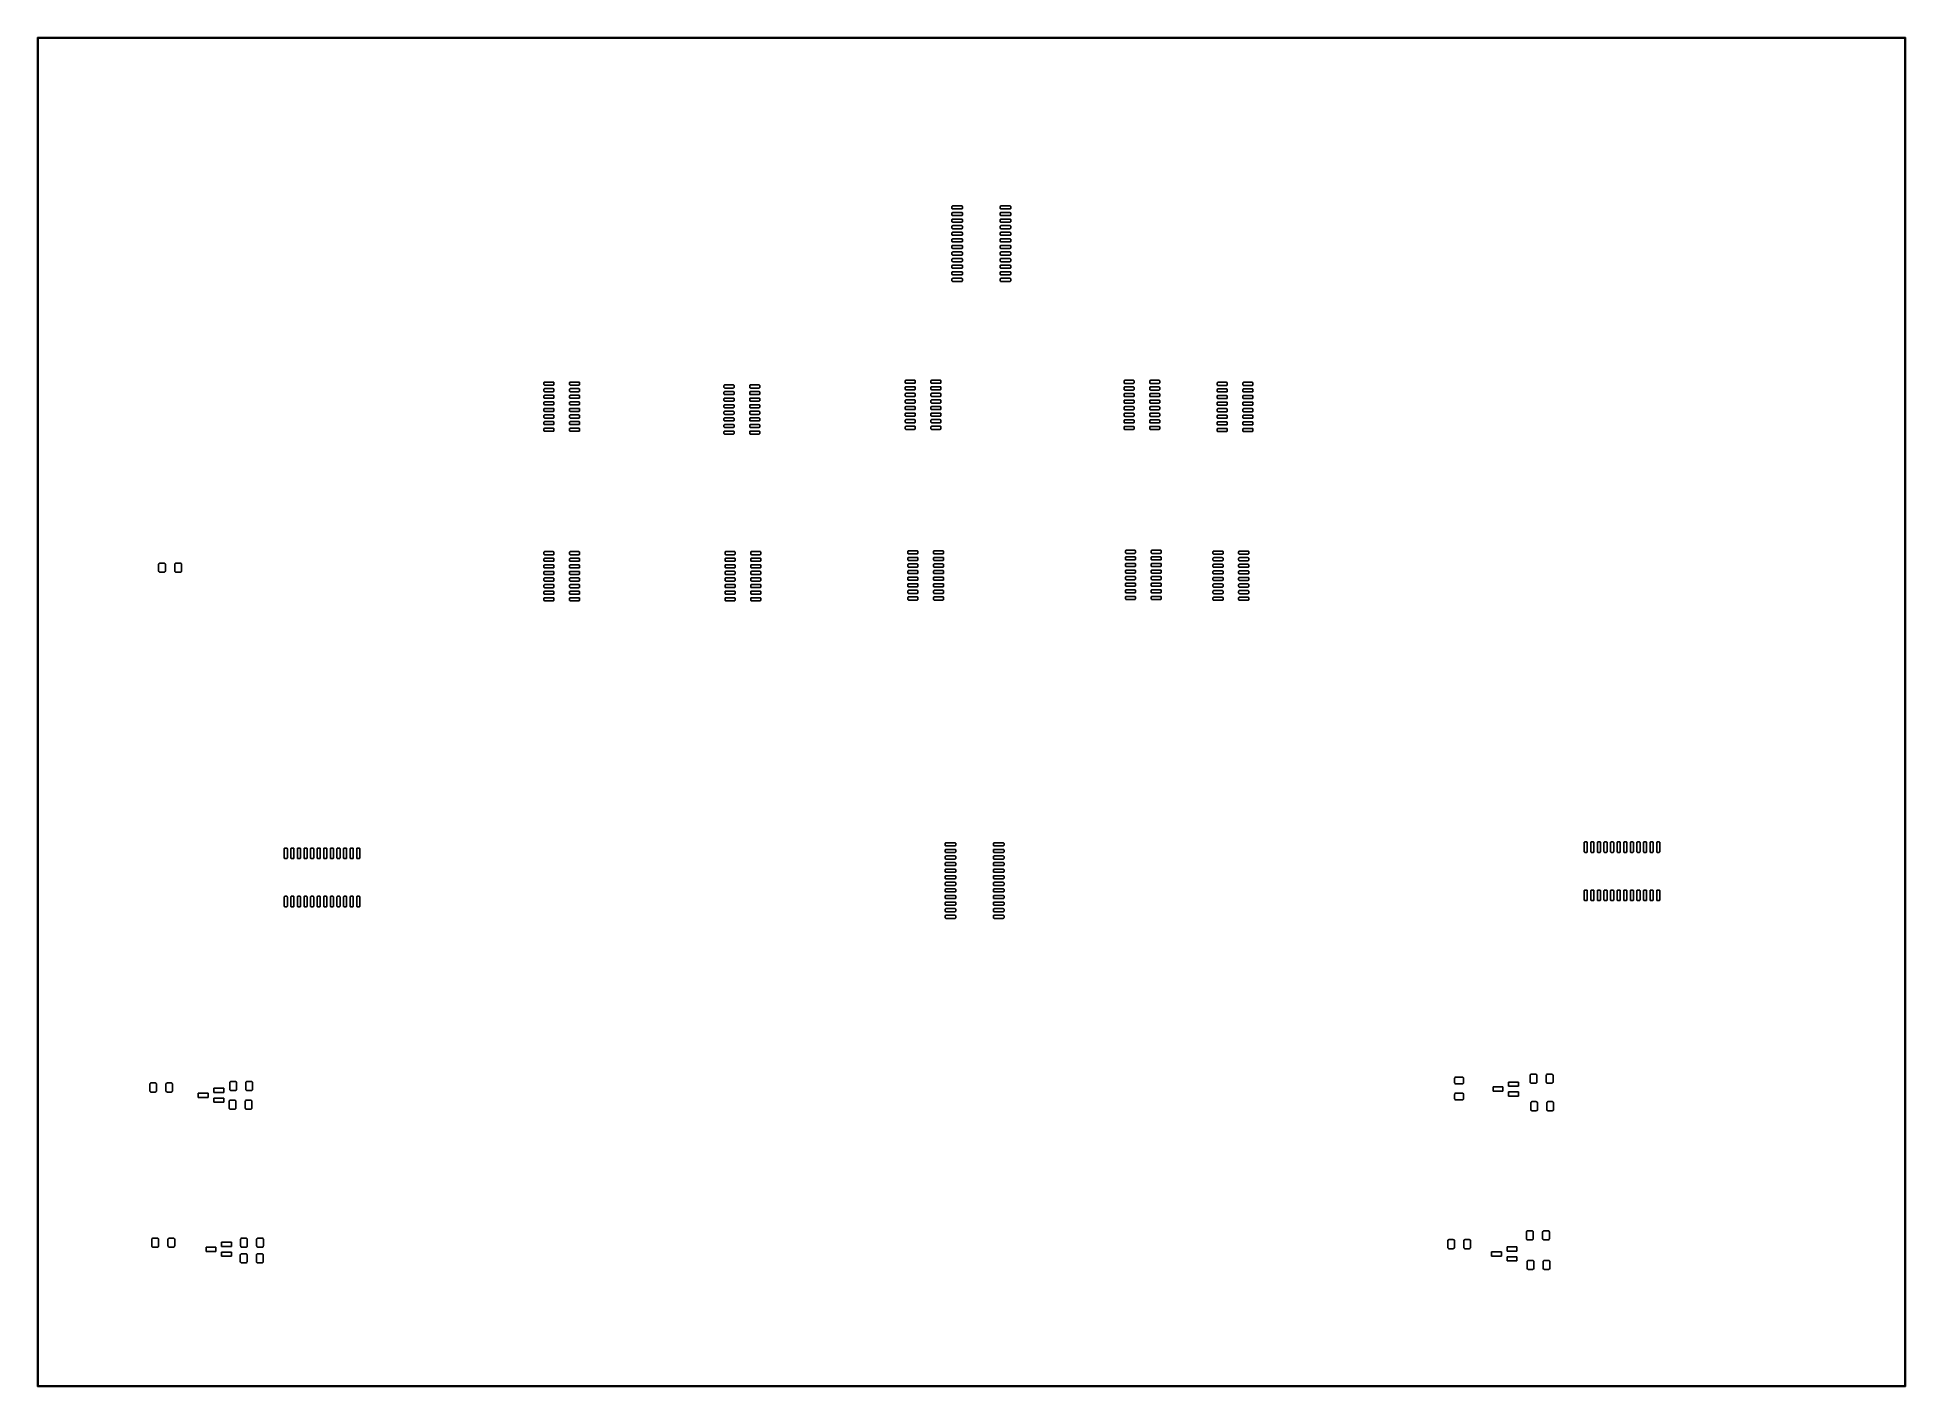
# Model space of a CAD drawing. Extents: x 0 to 360, y 0 to 260.
import ezdxf

# ---------------------------------------------------------------- set-up
doc = ezdxf.new("R2010")
doc.units = 0
doc.layers.add('BLACK', color=7, linetype='CONTINUOUS')

msp = doc.modelspace()

# ---------------------------------------------------------------- linework, layer by layer
at = {"layer": 'BLACK', "linetype": 'CONTINUOUS'}
for p, q in [((-0.075, 260), (-0.0733, 260.01)), ((-0.075, 0), (-0.075, 260)), ((-0.0739, 260.013), (-0.0722, 260.016)), ((-0.0733, 260.01), (-0.0739, 260.013)), ((-0.0722, 260.016), (-0.0705, 260.026)), ((-0.0705, 260.026), (-0.058, 260.041)), ((-0.058, 260.041), (-0.0482, 260.057)), ((-0.0482, 260.057), (-0.0418, 260.06)), ((-0.0418, 260.06), (-0.0375, 260.065)), ((-0.0375, 260.065), (-0.0183, 260.068)), ((-0.0183, 260.068), (0, 260.075)), ((0, 260.075), (360, 260.075)), ((0.075, 259.925), (0.075, 0.075)), ((359.925, 259.925), (0.075, 259.925)), ((359.925, 0.075), (359.925, 259.925)), ((360, 260.075), (360.01, 260.073)), ((360.01, 260.073), (360.013, 260.074)), ((360.013, 260.074), (360.016, 260.072)), ((360.016, 260.072), (360.026, 260.07)), ((360.026, 260.07), (360.041, 260.058)), ((360.041, 260.058), (360.057, 260.048)), ((360.057, 260.048), (360.06, 260.042)), ((360.06, 260.042), (360.065, 260.037)), ((360.065, 260.037), (360.068, 260.018)), ((360.068, 260.018), (360.075, 260)), ((360.075, 260), (360.075, 0)), ((176.225, 227.435), (176.236, 227.492)), ((176.225, 227.135), (176.225, 227.435)), ((176.236, 227.078), (176.225, 227.135)), ((176.236, 227.492), (176.269, 227.541)), ((176.269, 227.029), (176.236, 227.078)), ((176.269, 227.541), (176.318, 227.574)), ((176.318, 226.996), (176.269, 227.029)), ((176.318, 227.574), (176.375, 227.585)), ((176.375, 226.985), (176.318, 226.996)), ((176.375, 227.585), (178.125, 227.585)), ((178.125, 226.985), (176.375, 226.985)), ((178.125, 227.585), (178.182, 227.574)), ((178.182, 226.996), (178.125, 226.985)), ((178.182, 227.574), (178.231, 227.541)), ((178.231, 227.029), (178.182, 226.996)), ((178.231, 227.541), (178.264, 227.492)), ((178.264, 227.078), (178.231, 227.029)), ((178.264, 227.492), (178.275, 227.435)), ((178.275, 227.135), (178.264, 227.078)), ((178.275, 227.435), (178.275, 227.135)), ((185.525, 227.435), (185.536, 227.492)), ((185.525, 227.135), (185.525, 227.435)), ((185.536, 227.078), (185.525, 227.135)), ((185.536, 227.492), (185.569, 227.541)), ((185.569, 227.029), (185.536, 227.078)), ((185.569, 227.541), (185.618, 227.574)), ((185.618, 226.996), (185.569, 227.029)), ((185.618, 227.574), (185.675, 227.585)), ((185.675, 226.985), (185.618, 226.996)), ((185.675, 227.585), (187.425, 227.585)), ((187.425, 226.985), (185.675, 226.985)), ((187.425, 227.585), (187.482, 227.574)), ((187.482, 226.996), (187.425, 226.985)), ((187.482, 227.574), (187.531, 227.541)), ((187.531, 227.029), (187.482, 226.996)), ((187.531, 227.541), (187.564, 227.492)), ((187.564, 227.078), (187.531, 227.029)), ((187.564, 227.492), (187.575, 227.435)), ((187.575, 227.135), (187.564, 227.078)), ((187.575, 227.435), (187.575, 227.135)), ((176.225, 226.165), (176.236, 226.222)), ((176.225, 225.865), (176.225, 226.165)), ((176.236, 225.808), (176.225, 225.865)), ((176.225, 224.895), (176.236, 224.952)), ((176.225, 224.595), (176.225, 224.895)), ((176.236, 224.538), (176.225, 224.595)), ((176.225, 223.625), (176.236, 223.682)), ((176.225, 223.325), (176.225, 223.625)), ((176.236, 223.268), (176.225, 223.325)), ((176.236, 226.222), (176.269, 226.271)), ((176.269, 225.759), (176.236, 225.808)), ((176.236, 224.952), (176.269, 225.001)), ((176.269, 224.489), (176.236, 224.538)), ((176.236, 223.682), (176.269, 223.731)), ((176.269, 226.271), (176.318, 226.304)), ((176.318, 225.726), (176.269, 225.759)), ((176.269, 225.001), (176.318, 225.034)), ((176.318, 224.456), (176.269, 224.489)), ((176.269, 223.731), (176.318, 223.764)), ((176.318, 226.304), (176.375, 226.315)), ((176.375, 225.715), (176.318, 225.726)), ((176.318, 225.034), (176.375, 225.045)), ((176.375, 224.445), (176.318, 224.456)), ((176.318, 223.764), (176.375, 223.775)), ((176.375, 226.315), (178.125, 226.315)), ((178.125, 225.715), (176.375, 225.715)), ((176.375, 225.045), (178.125, 225.045)), ((178.125, 224.445), (176.375, 224.445)), ((176.375, 223.775), (178.125, 223.775)), ((178.125, 226.315), (178.182, 226.304)), ((178.182, 225.726), (178.125, 225.715)), ((178.125, 225.045), (178.182, 225.034)), ((178.182, 224.456), (178.125, 224.445)), ((178.125, 223.775), (178.182, 223.764)), ((178.182, 226.304), (178.231, 226.271)), ((178.231, 225.759), (178.182, 225.726)), ((178.182, 225.034), (178.231, 225.001)), ((178.231, 224.489), (178.182, 224.456)), ((178.182, 223.764), (178.231, 223.731)), ((178.231, 226.271), (178.264, 226.222)), ((178.264, 225.808), (178.231, 225.759)), ((178.231, 225.001), (178.264, 224.952)), ((178.264, 224.538), (178.231, 224.489)), ((178.231, 223.731), (178.264, 223.682)), ((178.264, 226.222), (178.275, 226.165)), ((178.275, 225.865), (178.264, 225.808)), ((178.264, 224.952), (178.275, 224.895)), ((178.275, 224.595), (178.264, 224.538)), ((178.264, 223.682), (178.275, 223.625)), ((178.275, 223.325), (178.264, 223.268)), ((178.275, 226.165), (178.275, 225.865)), ((178.275, 224.895), (178.275, 224.595)), ((178.275, 223.625), (178.275, 223.325)), ((185.525, 226.165), (185.536, 226.222)), ((185.525, 225.865), (185.525, 226.165)), ((185.536, 225.808), (185.525, 225.865)), ((185.525, 224.895), (185.536, 224.952)), ((185.525, 224.595), (185.525, 224.895)), ((185.536, 224.538), (185.525, 224.595)), ((185.525, 223.625), (185.536, 223.682)), ((185.525, 223.325), (185.525, 223.625)), ((185.536, 223.268), (185.525, 223.325)), ((185.536, 226.222), (185.569, 226.271)), ((185.569, 225.759), (185.536, 225.808)), ((185.536, 224.952), (185.569, 225.001)), ((185.569, 224.489), (185.536, 224.538)), ((185.536, 223.682), (185.569, 223.731)), ((185.569, 226.271), (185.618, 226.304)), ((185.618, 225.726), (185.569, 225.759)), ((185.569, 225.001), (185.618, 225.034)), ((185.618, 224.456), (185.569, 224.489)), ((185.569, 223.731), (185.618, 223.764)), ((185.618, 226.304), (185.675, 226.315)), ((185.675, 225.715), (185.618, 225.726)), ((185.618, 225.034), (185.675, 225.045)), ((185.675, 224.445), (185.618, 224.456)), ((185.618, 223.764), (185.675, 223.775)), ((185.675, 226.315), (187.425, 226.315)), ((187.425, 225.715), (185.675, 225.715)), ((185.675, 225.045), (187.425, 225.045)), ((187.425, 224.445), (185.675, 224.445)), ((185.675, 223.775), (187.425, 223.775)), ((187.425, 226.315), (187.482, 226.304)), ((187.482, 225.726), (187.425, 225.715)), ((187.425, 225.045), (187.482, 225.034)), ((187.482, 224.456), (187.425, 224.445)), ((187.425, 223.775), (187.482, 223.764)), ((187.482, 226.304), (187.531, 226.271)), ((187.531, 225.759), (187.482, 225.726)), ((187.482, 225.034), (187.531, 225.001)), ((187.531, 224.489), (187.482, 224.456)), ((187.482, 223.764), (187.531, 223.731)), ((187.531, 226.271), (187.564, 226.222)), ((187.564, 225.808), (187.531, 225.759)), ((187.531, 225.001), (187.564, 224.952)), ((187.564, 224.538), (187.531, 224.489)), ((187.531, 223.731), (187.564, 223.682)), ((187.564, 226.222), (187.575, 226.165)), ((187.575, 225.865), (187.564, 225.808)), ((187.564, 224.952), (187.575, 224.895)), ((187.575, 224.595), (187.564, 224.538)), ((187.564, 223.682), (187.575, 223.625)), ((187.575, 223.325), (187.564, 223.268)), ((187.575, 226.165), (187.575, 225.865)), ((187.575, 224.895), (187.575, 224.595)), ((187.575, 223.625), (187.575, 223.325)), ((176.225, 222.355), (176.236, 222.412)), ((176.225, 222.055), (176.225, 222.355)), ((176.236, 221.998), (176.225, 222.055)), ((176.225, 221.085), (176.236, 221.142)), ((176.225, 220.785), (176.225, 221.085)), ((176.236, 220.728), (176.225, 220.785)), ((176.225, 219.815), (176.236, 219.872)), ((176.225, 219.515), (176.225, 219.815)), ((176.269, 223.219), (176.236, 223.268)), ((176.236, 222.412), (176.269, 222.461)), ((176.269, 221.949), (176.236, 221.998)), ((176.236, 221.142), (176.269, 221.191)), ((176.269, 220.679), (176.236, 220.728)), ((176.236, 219.872), (176.269, 219.921)), ((176.318, 223.186), (176.269, 223.219)), ((176.269, 222.461), (176.318, 222.494)), ((176.318, 221.916), (176.269, 221.949)), ((176.269, 221.191), (176.318, 221.224)), ((176.318, 220.646), (176.269, 220.679)), ((176.269, 219.921), (176.318, 219.954)), ((176.375, 223.175), (176.318, 223.186)), ((176.318, 222.494), (176.375, 222.505)), ((176.375, 221.905), (176.318, 221.916)), ((176.318, 221.224), (176.375, 221.235)), ((176.375, 220.635), (176.318, 220.646)), ((176.318, 219.954), (176.375, 219.965)), ((178.125, 223.175), (176.375, 223.175)), ((176.375, 222.505), (178.125, 222.505)), ((178.125, 221.905), (176.375, 221.905)), ((176.375, 221.235), (178.125, 221.235)), ((178.125, 220.635), (176.375, 220.635)), ((176.375, 219.965), (178.125, 219.965)), ((178.182, 223.186), (178.125, 223.175)), ((178.125, 222.505), (178.182, 222.494)), ((178.182, 221.916), (178.125, 221.905)), ((178.125, 221.235), (178.182, 221.224)), ((178.182, 220.646), (178.125, 220.635)), ((178.125, 219.965), (178.182, 219.954)), ((178.231, 223.219), (178.182, 223.186)), ((178.182, 222.494), (178.231, 222.461)), ((178.231, 221.949), (178.182, 221.916)), ((178.182, 221.224), (178.231, 221.191)), ((178.231, 220.679), (178.182, 220.646)), ((178.182, 219.954), (178.231, 219.921)), ((178.264, 223.268), (178.231, 223.219)), ((178.231, 222.461), (178.264, 222.412)), ((178.264, 221.998), (178.231, 221.949)), ((178.231, 221.191), (178.264, 221.142)), ((178.264, 220.728), (178.231, 220.679)), ((178.231, 219.921), (178.264, 219.872)), ((178.264, 222.412), (178.275, 222.355)), ((178.275, 222.055), (178.264, 221.998)), ((178.264, 221.142), (178.275, 221.085)), ((178.275, 220.785), (178.264, 220.728)), ((178.264, 219.872), (178.275, 219.815)), ((178.275, 222.355), (178.275, 222.055)), ((178.275, 221.085), (178.275, 220.785)), ((178.275, 219.815), (178.275, 219.515)), ((185.525, 222.355), (185.536, 222.412)), ((185.525, 222.055), (185.525, 222.355)), ((185.536, 221.998), (185.525, 222.055)), ((185.525, 221.085), (185.536, 221.142)), ((185.525, 220.785), (185.525, 221.085)), ((185.536, 220.728), (185.525, 220.785)), ((185.525, 219.815), (185.536, 219.872)), ((185.525, 219.515), (185.525, 219.815)), ((185.569, 223.219), (185.536, 223.268)), ((185.536, 222.412), (185.569, 222.461)), ((185.569, 221.949), (185.536, 221.998)), ((185.536, 221.142), (185.569, 221.191)), ((185.569, 220.679), (185.536, 220.728)), ((185.536, 219.872), (185.569, 219.921)), ((185.618, 223.186), (185.569, 223.219)), ((185.569, 222.461), (185.618, 222.494)), ((185.618, 221.916), (185.569, 221.949)), ((185.569, 221.191), (185.618, 221.224)), ((185.618, 220.646), (185.569, 220.679)), ((185.569, 219.921), (185.618, 219.954)), ((185.675, 223.175), (185.618, 223.186)), ((185.618, 222.494), (185.675, 222.505)), ((185.675, 221.905), (185.618, 221.916)), ((185.618, 221.224), (185.675, 221.235)), ((185.675, 220.635), (185.618, 220.646)), ((185.618, 219.954), (185.675, 219.965)), ((187.425, 223.175), (185.675, 223.175)), ((185.675, 222.505), (187.425, 222.505)), ((187.425, 221.905), (185.675, 221.905)), ((185.675, 221.235), (187.425, 221.235)), ((187.425, 220.635), (185.675, 220.635)), ((185.675, 219.965), (187.425, 219.965)), ((187.482, 223.186), (187.425, 223.175)), ((187.425, 222.505), (187.482, 222.494)), ((187.482, 221.916), (187.425, 221.905)), ((187.425, 221.235), (187.482, 221.224)), ((187.482, 220.646), (187.425, 220.635)), ((187.425, 219.965), (187.482, 219.954)), ((187.531, 223.219), (187.482, 223.186)), ((187.482, 222.494), (187.531, 222.461)), ((187.531, 221.949), (187.482, 221.916)), ((187.482, 221.224), (187.531, 221.191)), ((187.531, 220.679), (187.482, 220.646)), ((187.482, 219.954), (187.531, 219.921)), ((187.564, 223.268), (187.531, 223.219)), ((187.531, 222.461), (187.564, 222.412)), ((187.564, 221.998), (187.531, 221.949)), ((187.531, 221.191), (187.564, 221.142)), ((187.564, 220.728), (187.531, 220.679)), ((187.531, 219.921), (187.564, 219.872)), ((187.564, 222.412), (187.575, 222.355)), ((187.575, 222.055), (187.564, 221.998)), ((187.564, 221.142), (187.575, 221.085)), ((187.575, 220.785), (187.564, 220.728)), ((187.564, 219.872), (187.575, 219.815)), ((187.575, 222.355), (187.575, 222.055)), ((187.575, 221.085), (187.575, 220.785)), ((187.575, 219.815), (187.575, 219.515)), ((176.236, 219.458), (176.225, 219.515)), ((176.225, 218.545), (176.236, 218.602)), ((176.225, 218.245), (176.225, 218.545)), ((176.236, 218.188), (176.225, 218.245)), ((176.225, 217.275), (176.236, 217.332)), ((176.225, 216.975), (176.225, 217.275)), ((176.236, 216.918), (176.225, 216.975)), ((176.269, 219.409), (176.236, 219.458)), ((176.236, 218.602), (176.269, 218.651)), ((176.269, 218.139), (176.236, 218.188)), ((176.236, 217.332), (176.269, 217.381)), ((176.269, 216.869), (176.236, 216.918)), ((176.236, 216.062), (176.269, 216.111)), ((176.318, 219.376), (176.269, 219.409)), ((176.269, 218.651), (176.318, 218.684)), ((176.318, 218.106), (176.269, 218.139)), ((176.269, 217.381), (176.318, 217.414)), ((176.318, 216.836), (176.269, 216.869)), ((176.269, 216.111), (176.318, 216.144)), ((176.375, 219.365), (176.318, 219.376)), ((176.318, 218.684), (176.375, 218.695)), ((176.375, 218.095), (176.318, 218.106)), ((176.318, 217.414), (176.375, 217.425)), ((176.375, 216.825), (176.318, 216.836)), ((176.318, 216.144), (176.375, 216.155)), ((178.125, 219.365), (176.375, 219.365)), ((176.375, 218.695), (178.125, 218.695)), ((178.125, 218.095), (176.375, 218.095)), ((176.375, 217.425), (178.125, 217.425)), ((178.125, 216.825), (176.375, 216.825)), ((176.375, 216.155), (178.125, 216.155)), ((178.182, 219.376), (178.125, 219.365)), ((178.125, 218.695), (178.182, 218.684)), ((178.182, 218.106), (178.125, 218.095)), ((178.125, 217.425), (178.182, 217.414)), ((178.182, 216.836), (178.125, 216.825)), ((178.125, 216.155), (178.182, 216.144)), ((178.231, 219.409), (178.182, 219.376)), ((178.182, 218.684), (178.231, 218.651)), ((178.231, 218.139), (178.182, 218.106)), ((178.182, 217.414), (178.231, 217.381)), ((178.231, 216.869), (178.182, 216.836)), ((178.182, 216.144), (178.231, 216.111)), ((178.264, 219.458), (178.231, 219.409)), ((178.231, 218.651), (178.264, 218.602)), ((178.264, 218.188), (178.231, 218.139)), ((178.231, 217.381), (178.264, 217.332)), ((178.264, 216.918), (178.231, 216.869)), ((178.231, 216.111), (178.264, 216.062)), ((178.275, 219.515), (178.264, 219.458)), ((178.264, 218.602), (178.275, 218.545)), ((178.275, 218.245), (178.264, 218.188)), ((178.264, 217.332), (178.275, 217.275)), ((178.275, 216.975), (178.264, 216.918)), ((178.275, 218.545), (178.275, 218.245)), ((178.275, 217.275), (178.275, 216.975)), ((185.536, 219.458), (185.525, 219.515)), ((185.525, 218.545), (185.536, 218.602)), ((185.525, 218.245), (185.525, 218.545)), ((185.536, 218.188), (185.525, 218.245)), ((185.525, 217.275), (185.536, 217.332)), ((185.525, 216.975), (185.525, 217.275)), ((185.536, 216.918), (185.525, 216.975)), ((185.569, 219.409), (185.536, 219.458)), ((185.536, 218.602), (185.569, 218.651)), ((185.569, 218.139), (185.536, 218.188)), ((185.536, 217.332), (185.569, 217.381)), ((185.569, 216.869), (185.536, 216.918)), ((185.536, 216.062), (185.569, 216.111)), ((185.618, 219.376), (185.569, 219.409)), ((185.569, 218.651), (185.618, 218.684)), ((185.618, 218.106), (185.569, 218.139)), ((185.569, 217.381), (185.618, 217.414)), ((185.618, 216.836), (185.569, 216.869)), ((185.569, 216.111), (185.618, 216.144)), ((185.675, 219.365), (185.618, 219.376)), ((185.618, 218.684), (185.675, 218.695)), ((185.675, 218.095), (185.618, 218.106)), ((185.618, 217.414), (185.675, 217.425)), ((185.675, 216.825), (185.618, 216.836)), ((185.618, 216.144), (185.675, 216.155)), ((187.425, 219.365), (185.675, 219.365)), ((185.675, 218.695), (187.425, 218.695)), ((187.425, 218.095), (185.675, 218.095)), ((185.675, 217.425), (187.425, 217.425)), ((187.425, 216.825), (185.675, 216.825)), ((185.675, 216.155), (187.425, 216.155)), ((187.482, 219.376), (187.425, 219.365)), ((187.425, 218.695), (187.482, 218.684)), ((187.482, 218.106), (187.425, 218.095)), ((187.425, 217.425), (187.482, 217.414)), ((187.482, 216.836), (187.425, 216.825)), ((187.425, 216.155), (187.482, 216.144)), ((187.531, 219.409), (187.482, 219.376)), ((187.482, 218.684), (187.531, 218.651)), ((187.531, 218.139), (187.482, 218.106)), ((187.482, 217.414), (187.531, 217.381)), ((187.531, 216.869), (187.482, 216.836)), ((187.482, 216.144), (187.531, 216.111)), ((187.564, 219.458), (187.531, 219.409)), ((187.531, 218.651), (187.564, 218.602)), ((187.564, 218.188), (187.531, 218.139)), ((187.531, 217.381), (187.564, 217.332)), ((187.564, 216.918), (187.531, 216.869)), ((187.531, 216.111), (187.564, 216.062)), ((187.575, 219.515), (187.564, 219.458)), ((187.564, 218.602), (187.575, 218.545)), ((187.575, 218.245), (187.564, 218.188)), ((187.564, 217.332), (187.575, 217.275)), ((187.575, 216.975), (187.564, 216.918)), ((187.575, 218.545), (187.575, 218.245)), ((187.575, 217.275), (187.575, 216.975)), ((176.225, 216.005), (176.236, 216.062)), ((176.225, 215.705), (176.225, 216.005)), ((176.236, 215.648), (176.225, 215.705)), ((176.225, 214.735), (176.236, 214.792)), ((176.225, 214.435), (176.225, 214.735)), ((176.236, 214.378), (176.225, 214.435)), ((176.225, 213.465), (176.236, 213.522)), ((176.225, 213.165), (176.225, 213.465)), ((176.236, 213.108), (176.225, 213.165)), ((176.269, 215.599), (176.236, 215.648)), ((176.236, 214.792), (176.269, 214.841)), ((176.269, 214.329), (176.236, 214.378)), ((176.236, 213.522), (176.269, 213.571)), ((176.269, 213.059), (176.236, 213.108)), ((176.318, 215.566), (176.269, 215.599)), ((176.269, 214.841), (176.318, 214.874)), ((176.318, 214.296), (176.269, 214.329)), ((176.269, 213.571), (176.318, 213.604)), ((176.318, 213.026), (176.269, 213.059)), ((176.375, 215.555), (176.318, 215.566)), ((176.318, 214.874), (176.375, 214.885)), ((176.375, 214.285), (176.318, 214.296)), ((176.318, 213.604), (176.375, 213.615)), ((176.375, 213.015), (176.318, 213.026)), ((178.125, 215.555), (176.375, 215.555)), ((176.375, 214.885), (178.125, 214.885)), ((178.125, 214.285), (176.375, 214.285)), ((176.375, 213.615), (178.125, 213.615)), ((178.125, 213.015), (176.375, 213.015)), ((178.182, 215.566), (178.125, 215.555)), ((178.125, 214.885), (178.182, 214.874)), ((178.182, 214.296), (178.125, 214.285)), ((178.125, 213.615), (178.182, 213.604)), ((178.182, 213.026), (178.125, 213.015)), ((178.231, 215.599), (178.182, 215.566)), ((178.182, 214.874), (178.231, 214.841)), ((178.231, 214.329), (178.182, 214.296)), ((178.182, 213.604), (178.231, 213.571)), ((178.231, 213.059), (178.182, 213.026)), ((178.264, 215.648), (178.231, 215.599)), ((178.231, 214.841), (178.264, 214.792)), ((178.264, 214.378), (178.231, 214.329)), ((178.231, 213.571), (178.264, 213.522)), ((178.264, 213.108), (178.231, 213.059)), ((178.264, 216.062), (178.275, 216.005)), ((178.275, 215.705), (178.264, 215.648)), ((178.264, 214.792), (178.275, 214.735)), ((178.275, 214.435), (178.264, 214.378)), ((178.264, 213.522), (178.275, 213.465)), ((178.275, 213.165), (178.264, 213.108)), ((178.275, 216.005), (178.275, 215.705)), ((178.275, 214.735), (178.275, 214.435)), ((178.275, 213.465), (178.275, 213.165)), ((185.525, 216.005), (185.536, 216.062)), ((185.525, 215.705), (185.525, 216.005)), ((185.536, 215.648), (185.525, 215.705)), ((185.525, 214.735), (185.536, 214.792)), ((185.525, 214.435), (185.525, 214.735)), ((185.536, 214.378), (185.525, 214.435)), ((185.525, 213.465), (185.536, 213.522)), ((185.525, 213.165), (185.525, 213.465)), ((185.536, 213.108), (185.525, 213.165)), ((185.569, 215.599), (185.536, 215.648)), ((185.536, 214.792), (185.569, 214.841)), ((185.569, 214.329), (185.536, 214.378)), ((185.536, 213.522), (185.569, 213.571)), ((185.569, 213.059), (185.536, 213.108)), ((185.618, 215.566), (185.569, 215.599)), ((185.569, 214.841), (185.618, 214.874)), ((185.618, 214.296), (185.569, 214.329)), ((185.569, 213.571), (185.618, 213.604)), ((185.618, 213.026), (185.569, 213.059)), ((185.675, 215.555), (185.618, 215.566)), ((185.618, 214.874), (185.675, 214.885)), ((185.675, 214.285), (185.618, 214.296)), ((185.618, 213.604), (185.675, 213.615)), ((185.675, 213.015), (185.618, 213.026)), ((187.425, 215.555), (185.675, 215.555)), ((185.675, 214.885), (187.425, 214.885)), ((187.425, 214.285), (185.675, 214.285)), ((185.675, 213.615), (187.425, 213.615)), ((187.425, 213.015), (185.675, 213.015)), ((187.482, 215.566), (187.425, 215.555)), ((187.425, 214.885), (187.482, 214.874)), ((187.482, 214.296), (187.425, 214.285)), ((187.425, 213.615), (187.482, 213.604)), ((187.482, 213.026), (187.425, 213.015)), ((187.531, 215.599), (187.482, 215.566)), ((187.482, 214.874), (187.531, 214.841)), ((187.531, 214.329), (187.482, 214.296)), ((187.482, 213.604), (187.531, 213.571)), ((187.531, 213.059), (187.482, 213.026)), ((187.564, 215.648), (187.531, 215.599)), ((187.531, 214.841), (187.564, 214.792)), ((187.564, 214.378), (187.531, 214.329)), ((187.531, 213.571), (187.564, 213.522)), ((187.564, 213.108), (187.531, 213.059)), ((187.564, 216.062), (187.575, 216.005)), ((187.575, 215.705), (187.564, 215.648)), ((187.564, 214.792), (187.575, 214.735)), ((187.575, 214.435), (187.564, 214.378)), ((187.564, 213.522), (187.575, 213.465)), ((187.575, 213.165), (187.564, 213.108)), ((187.575, 216.005), (187.575, 215.705)), ((187.575, 214.735), (187.575, 214.435)), ((187.575, 213.465), (187.575, 213.165)), ((97.5648, 193.472), (97.5762, 193.529)), ((97.5648, 193.172), (97.5648, 193.472)), ((97.5762, 193.114), (97.5648, 193.172)), ((97.5648, 192.202), (97.5762, 192.259)), ((97.5648, 191.902), (97.5648, 192.202)), ((97.5762, 191.844), (97.5648, 191.902)), ((97.5648, 190.932), (97.5762, 190.989)), ((97.5648, 190.632), (97.5648, 190.932)), ((97.5762, 193.529), (97.6087, 193.578)), ((97.6087, 193.066), (97.5762, 193.114)), ((97.5762, 192.259), (97.6087, 192.308)), ((97.6087, 191.796), (97.5762, 191.844)), ((97.5762, 190.989), (97.6087, 191.038)), ((97.6087, 193.578), (97.6574, 193.61)), ((97.6574, 193.033), (97.6087, 193.066)), ((97.6087, 192.308), (97.6574, 192.34)), ((97.6574, 191.763), (97.6087, 191.796)), ((97.6087, 191.038), (97.6574, 191.07)), ((97.6574, 193.61), (97.7148, 193.622)), ((97.7148, 193.022), (97.6574, 193.033)), ((97.6574, 192.34), (97.7148, 192.352)), ((97.7148, 191.752), (97.6574, 191.763)), ((97.6574, 191.07), (97.7148, 191.082)), ((97.7148, 193.622), (99.3648, 193.622)), ((99.3648, 193.022), (97.7148, 193.022)), ((97.7148, 192.352), (99.3648, 192.352)), ((99.3648, 191.752), (97.7148, 191.752)), ((97.7148, 191.082), (99.3648, 191.082)), ((99.3648, 193.622), (99.4222, 193.61)), ((99.4222, 193.033), (99.3648, 193.022)), ((99.3648, 192.352), (99.4222, 192.34)), ((99.4222, 191.763), (99.3648, 191.752)), ((99.3648, 191.082), (99.4222, 191.07)), ((99.4222, 193.61), (99.4709, 193.578)), ((99.4709, 193.066), (99.4222, 193.033)), ((99.4222, 192.34), (99.4709, 192.308)), ((99.4709, 191.796), (99.4222, 191.763)), ((99.4222, 191.07), (99.4709, 191.038)), ((99.4709, 193.578), (99.5034, 193.529)), ((99.5034, 193.114), (99.4709, 193.066)), ((99.4709, 192.308), (99.5034, 192.259)), ((99.5034, 191.844), (99.4709, 191.796)), ((99.4709, 191.038), (99.5034, 190.989)), ((99.5034, 193.529), (99.5148, 193.472)), ((99.5148, 193.172), (99.5034, 193.114)), ((99.5034, 192.259), (99.5148, 192.202)), ((99.5148, 191.902), (99.5034, 191.844)), ((99.5034, 190.989), (99.5148, 190.932)), ((99.5148, 193.472), (99.5148, 193.172)), ((99.5148, 192.202), (99.5148, 191.902)), ((99.5148, 190.932), (99.5148, 190.632)), ((102.515, 193.472), (102.526, 193.529)), ((102.515, 193.172), (102.515, 193.472)), ((102.526, 193.114), (102.515, 193.172)), ((102.515, 192.202), (102.526, 192.259)), ((102.515, 191.902), (102.515, 192.202)), ((102.526, 191.844), (102.515, 191.902)), ((102.515, 190.932), (102.526, 190.989)), ((102.515, 190.632), (102.515, 190.932)), ((102.526, 193.529), (102.559, 193.578)), ((102.559, 193.066), (102.526, 193.114)), ((102.526, 192.259), (102.559, 192.308)), ((102.559, 191.796), (102.526, 191.844)), ((102.526, 190.989), (102.559, 191.038)), ((102.559, 193.578), (102.607, 193.61)), ((102.607, 193.033), (102.559, 193.066)), ((102.559, 192.308), (102.607, 192.34)), ((102.607, 191.763), (102.559, 191.796)), ((102.559, 191.038), (102.607, 191.07)), ((102.607, 193.61), (102.665, 193.622)), ((102.665, 193.022), (102.607, 193.033)), ((102.607, 192.34), (102.665, 192.352)), ((102.665, 191.752), (102.607, 191.763)), ((102.607, 191.07), (102.665, 191.082)), ((102.665, 193.622), (104.315, 193.622)), ((104.315, 193.022), (102.665, 193.022)), ((102.665, 192.352), (104.315, 192.352)), ((104.315, 191.752), (102.665, 191.752)), ((102.665, 191.082), (104.315, 191.082)), ((104.315, 193.622), (104.372, 193.61)), ((104.372, 193.033), (104.315, 193.022)), ((104.315, 192.352), (104.372, 192.34)), ((104.372, 191.763), (104.315, 191.752)), ((104.315, 191.082), (104.372, 191.07)), ((104.372, 193.61), (104.421, 193.578)), ((104.421, 193.066), (104.372, 193.033)), ((104.372, 192.34), (104.421, 192.308)), ((104.421, 191.796), (104.372, 191.763)), ((104.372, 191.07), (104.421, 191.038)), ((104.421, 193.578), (104.453, 193.529)), ((104.453, 193.114), (104.421, 193.066)), ((104.421, 192.308), (104.453, 192.259)), ((104.453, 191.844), (104.421, 191.796)), ((104.421, 191.038), (104.453, 190.989)), ((104.453, 193.529), (104.465, 193.472)), ((104.465, 193.172), (104.453, 193.114)), ((104.453, 192.259), (104.465, 192.202)), ((104.465, 191.902), (104.453, 191.844)), ((104.453, 190.989), (104.465, 190.932)), ((104.465, 193.472), (104.465, 193.172)), ((104.465, 192.202), (104.465, 191.902)), ((104.465, 190.932), (104.465, 190.632)), ((132.287, 192.913), (132.298, 192.97)), ((132.287, 192.613), (132.287, 192.913)), ((132.298, 192.556), (132.287, 192.613)), ((132.287, 191.643), (132.298, 191.7)), ((132.287, 191.343), (132.287, 191.643)), ((132.298, 191.286), (132.287, 191.343)), ((132.298, 192.97), (132.331, 193.019)), ((132.331, 192.507), (132.298, 192.556)), ((132.298, 191.7), (132.331, 191.749)), ((132.331, 191.237), (132.298, 191.286)), ((132.331, 193.019), (132.379, 193.052)), ((132.379, 192.474), (132.331, 192.507)), ((132.331, 191.749), (132.379, 191.782)), ((132.379, 191.204), (132.331, 191.237)), ((132.379, 193.052), (132.437, 193.063)), ((132.437, 192.463), (132.379, 192.474)), ((132.379, 191.782), (132.437, 191.793)), ((132.437, 191.193), (132.379, 191.204)), ((132.437, 193.063), (134.087, 193.063)), ((134.087, 192.463), (132.437, 192.463)), ((132.437, 191.793), (134.087, 191.793)), ((134.087, 191.193), (132.437, 191.193)), ((134.087, 193.063), (134.144, 193.052)), ((134.144, 192.474), (134.087, 192.463)), ((134.087, 191.793), (134.144, 191.782)), ((134.144, 191.204), (134.087, 191.193)), ((134.144, 193.052), (134.193, 193.019)), ((134.193, 192.507), (134.144, 192.474)), ((134.144, 191.782), (134.193, 191.749)), ((134.193, 191.237), (134.144, 191.204)), ((134.193, 193.019), (134.225, 192.97)), ((134.225, 192.556), (134.193, 192.507)), ((134.193, 191.749), (134.225, 191.7)), ((134.225, 191.286), (134.193, 191.237)), ((134.225, 192.97), (134.237, 192.913)), ((134.237, 192.613), (134.225, 192.556)), ((134.225, 191.7), (134.237, 191.643)), ((134.237, 191.343), (134.225, 191.286)), ((134.237, 192.913), (134.237, 192.613)), ((134.237, 191.643), (134.237, 191.343)), ((137.237, 192.913), (137.248, 192.97)), ((137.237, 192.613), (137.237, 192.913)), ((137.248, 192.556), (137.237, 192.613)), ((137.237, 191.643), (137.248, 191.7)), ((137.237, 191.343), (137.237, 191.643)), ((137.248, 191.286), (137.237, 191.343)), ((137.248, 192.97), (137.281, 193.019)), ((137.281, 192.507), (137.248, 192.556)), ((137.248, 191.7), (137.281, 191.749)), ((137.281, 191.237), (137.248, 191.286)), ((137.281, 193.019), (137.329, 193.052)), ((137.329, 192.474), (137.281, 192.507)), ((137.281, 191.749), (137.329, 191.782)), ((137.329, 191.204), (137.281, 191.237)), ((137.329, 193.052), (137.387, 193.063)), ((137.387, 192.463), (137.329, 192.474)), ((137.329, 191.782), (137.387, 191.793)), ((137.387, 191.193), (137.329, 191.204)), ((137.387, 193.063), (139.037, 193.063)), ((139.037, 192.463), (137.387, 192.463)), ((137.387, 191.793), (139.037, 191.793)), ((139.037, 191.193), (137.387, 191.193)), ((139.037, 193.063), (139.094, 193.052)), ((139.094, 192.474), (139.037, 192.463)), ((139.037, 191.793), (139.094, 191.782)), ((139.094, 191.204), (139.037, 191.193)), ((139.094, 193.052), (139.143, 193.019)), ((139.143, 192.507), (139.094, 192.474)), ((139.094, 191.782), (139.143, 191.749)), ((139.143, 191.237), (139.094, 191.204)), ((139.143, 193.019), (139.175, 192.97)), ((139.175, 192.556), (139.143, 192.507)), ((139.143, 191.749), (139.175, 191.7)), ((139.175, 191.286), (139.143, 191.237)), ((139.175, 192.97), (139.187, 192.913)), ((139.187, 192.613), (139.175, 192.556)), ((139.175, 191.7), (139.187, 191.643)), ((139.187, 191.343), (139.175, 191.286)), ((139.187, 192.913), (139.187, 192.613)), ((139.187, 191.643), (139.187, 191.343)), ((167.22, 193.834), (167.231, 193.892)), ((167.22, 193.534), (167.22, 193.834)), ((167.231, 193.477), (167.22, 193.534)), ((167.22, 192.564), (167.231, 192.622)), ((167.22, 192.264), (167.22, 192.564)), ((167.231, 192.207), (167.22, 192.264)), ((167.22, 191.294), (167.231, 191.352)), ((167.22, 190.994), (167.22, 191.294)), ((167.231, 190.937), (167.22, 190.994)), ((167.231, 193.892), (167.264, 193.94)), ((167.264, 193.428), (167.231, 193.477)), ((167.231, 192.622), (167.264, 192.67)), ((167.264, 192.158), (167.231, 192.207)), ((167.231, 191.352), (167.264, 191.4)), ((167.264, 190.888), (167.231, 190.937)), ((167.264, 193.94), (167.312, 193.973)), ((167.312, 193.396), (167.264, 193.428)), ((167.264, 192.67), (167.312, 192.703)), ((167.312, 192.126), (167.264, 192.158)), ((167.264, 191.4), (167.312, 191.433)), ((167.312, 190.856), (167.264, 190.888)), ((167.312, 193.973), (167.37, 193.984)), ((167.37, 193.384), (167.312, 193.396)), ((167.312, 192.703), (167.37, 192.714)), ((167.37, 192.114), (167.312, 192.126)), ((167.312, 191.433), (167.37, 191.444)), ((167.37, 193.984), (169.02, 193.984)), ((169.02, 193.384), (167.37, 193.384)), ((167.37, 192.714), (169.02, 192.714)), ((169.02, 192.114), (167.37, 192.114)), ((167.37, 191.444), (169.02, 191.444)), ((169.02, 193.984), (169.077, 193.973)), ((169.077, 193.396), (169.02, 193.384)), ((169.02, 192.714), (169.077, 192.703)), ((169.077, 192.126), (169.02, 192.114)), ((169.02, 191.444), (169.077, 191.433)), ((169.077, 193.973), (169.126, 193.94)), ((169.126, 193.428), (169.077, 193.396)), ((169.077, 192.703), (169.126, 192.67)), ((169.126, 192.158), (169.077, 192.126)), ((169.077, 191.433), (169.126, 191.4)), ((169.126, 190.888), (169.077, 190.856)), ((169.126, 193.94), (169.158, 193.892)), ((169.158, 193.477), (169.126, 193.428)), ((169.126, 192.67), (169.158, 192.622)), ((169.158, 192.207), (169.126, 192.158)), ((169.126, 191.4), (169.158, 191.352)), ((169.158, 190.937), (169.126, 190.888)), ((169.158, 193.892), (169.17, 193.834)), ((169.17, 193.534), (169.158, 193.477)), ((169.158, 192.622), (169.17, 192.564)), ((169.17, 192.264), (169.158, 192.207)), ((169.158, 191.352), (169.17, 191.294)), ((169.17, 190.994), (169.158, 190.937)), ((169.17, 193.834), (169.17, 193.534)), ((169.17, 192.564), (169.17, 192.264)), ((169.17, 191.294), (169.17, 190.994)), ((172.17, 193.834), (172.181, 193.892)), ((172.17, 193.534), (172.17, 193.834)), ((172.181, 193.477), (172.17, 193.534)), ((172.17, 192.564), (172.181, 192.622)), ((172.17, 192.264), (172.17, 192.564)), ((172.181, 192.207), (172.17, 192.264)), ((172.17, 191.294), (172.181, 191.352)), ((172.17, 190.994), (172.17, 191.294)), ((172.181, 190.937), (172.17, 190.994)), ((172.181, 193.892), (172.214, 193.94)), ((172.214, 193.428), (172.181, 193.477)), ((172.181, 192.622), (172.214, 192.67)), ((172.214, 192.158), (172.181, 192.207)), ((172.181, 191.352), (172.214, 191.4)), ((172.214, 190.888), (172.181, 190.937)), ((172.214, 193.94), (172.262, 193.973)), ((172.262, 193.396), (172.214, 193.428)), ((172.214, 192.67), (172.262, 192.703)), ((172.262, 192.126), (172.214, 192.158)), ((172.214, 191.4), (172.262, 191.433)), ((172.262, 190.856), (172.214, 190.888)), ((172.262, 193.973), (172.32, 193.984)), ((172.32, 193.384), (172.262, 193.396)), ((172.262, 192.703), (172.32, 192.714)), ((172.32, 192.114), (172.262, 192.126)), ((172.262, 191.433), (172.32, 191.444)), ((172.32, 193.984), (173.97, 193.984)), ((173.97, 193.384), (172.32, 193.384)), ((172.32, 192.714), (173.97, 192.714)), ((173.97, 192.114), (172.32, 192.114)), ((172.32, 191.444), (173.97, 191.444)), ((173.97, 193.984), (174.027, 193.973)), ((174.027, 193.396), (173.97, 193.384)), ((173.97, 192.714), (174.027, 192.703)), ((174.027, 192.126), (173.97, 192.114)), ((173.97, 191.444), (174.027, 191.433)), ((174.027, 193.973), (174.076, 193.94)), ((174.076, 193.428), (174.027, 193.396)), ((174.027, 192.703), (174.076, 192.67)), ((174.076, 192.158), (174.027, 192.126)), ((174.027, 191.433), (174.076, 191.4)), ((174.076, 190.888), (174.027, 190.856)), ((174.076, 193.94), (174.108, 193.892)), ((174.108, 193.477), (174.076, 193.428)), ((174.076, 192.67), (174.108, 192.622)), ((174.108, 192.207), (174.076, 192.158)), ((174.076, 191.4), (174.108, 191.352)), ((174.108, 190.937), (174.076, 190.888)), ((174.108, 193.892), (174.12, 193.834)), ((174.12, 193.534), (174.108, 193.477)), ((174.108, 192.622), (174.12, 192.564)), ((174.12, 192.264), (174.108, 192.207)), ((174.108, 191.352), (174.12, 191.294)), ((174.12, 190.994), (174.108, 190.937)), ((174.12, 193.834), (174.12, 193.534)), ((174.12, 192.564), (174.12, 192.264)), ((174.12, 191.294), (174.12, 190.994)), ((209.401, 193.802), (209.412, 193.859)), ((209.401, 193.502), (209.401, 193.802)), ((209.412, 193.445), (209.401, 193.502)), ((209.401, 192.532), (209.412, 192.589)), ((209.401, 192.232), (209.401, 192.532)), ((209.412, 192.175), (209.401, 192.232)), ((209.401, 191.262), (209.412, 191.319)), ((209.401, 190.962), (209.401, 191.262)), ((209.412, 190.905), (209.401, 190.962)), ((209.412, 193.859), (209.445, 193.908)), ((209.445, 193.396), (209.412, 193.445)), ((209.412, 192.589), (209.445, 192.638)), ((209.445, 192.126), (209.412, 192.175)), ((209.412, 191.319), (209.445, 191.368)), ((209.445, 190.856), (209.412, 190.905)), ((209.445, 193.908), (209.494, 193.941)), ((209.494, 193.363), (209.445, 193.396)), ((209.445, 192.638), (209.494, 192.671)), ((209.494, 192.093), (209.445, 192.126)), ((209.445, 191.368), (209.494, 191.401)), ((209.494, 193.941), (209.551, 193.952)), ((209.551, 193.352), (209.494, 193.363)), ((209.494, 192.671), (209.551, 192.682)), ((209.551, 192.082), (209.494, 192.093)), ((209.494, 191.401), (209.551, 191.412)), ((209.551, 193.952), (211.201, 193.952)), ((211.201, 193.352), (209.551, 193.352)), ((209.551, 192.682), (211.201, 192.682)), ((211.201, 192.082), (209.551, 192.082)), ((209.551, 191.412), (211.201, 191.412)), ((211.201, 193.952), (211.258, 193.941)), ((211.258, 193.363), (211.201, 193.352)), ((211.201, 192.682), (211.258, 192.671)), ((211.258, 192.093), (211.201, 192.082)), ((211.201, 191.412), (211.258, 191.401)), ((211.258, 193.941), (211.307, 193.908)), ((211.307, 193.396), (211.258, 193.363)), ((211.258, 192.671), (211.307, 192.638)), ((211.307, 192.126), (211.258, 192.093)), ((211.258, 191.401), (211.307, 191.368)), ((211.307, 193.908), (211.34, 193.859)), ((211.34, 193.445), (211.307, 193.396)), ((211.307, 192.638), (211.34, 192.589)), ((211.34, 192.175), (211.307, 192.126)), ((211.307, 191.368), (211.34, 191.319)), ((211.34, 190.905), (211.307, 190.856)), ((211.34, 193.859), (211.351, 193.802)), ((211.351, 193.502), (211.34, 193.445)), ((211.34, 192.589), (211.351, 192.532)), ((211.351, 192.232), (211.34, 192.175)), ((211.34, 191.319), (211.351, 191.262)), ((211.351, 190.962), (211.34, 190.905)), ((211.351, 193.802), (211.351, 193.502)), ((211.351, 192.532), (211.351, 192.232)), ((211.351, 191.262), (211.351, 190.962)), ((214.351, 193.802), (214.362, 193.859)), ((214.351, 193.502), (214.351, 193.802)), ((214.362, 193.445), (214.351, 193.502)), ((214.351, 192.532), (214.362, 192.589)), ((214.351, 192.232), (214.351, 192.532)), ((214.362, 192.175), (214.351, 192.232)), ((214.351, 191.262), (214.362, 191.319)), ((214.351, 190.962), (214.351, 191.262)), ((214.362, 190.905), (214.351, 190.962)), ((214.362, 193.859), (214.395, 193.908)), ((214.395, 193.396), (214.362, 193.445)), ((214.362, 192.589), (214.395, 192.638)), ((214.395, 192.126), (214.362, 192.175)), ((214.362, 191.319), (214.395, 191.368)), ((214.395, 190.856), (214.362, 190.905)), ((214.395, 193.908), (214.444, 193.941)), ((214.444, 193.363), (214.395, 193.396)), ((214.395, 192.638), (214.444, 192.671)), ((214.444, 192.093), (214.395, 192.126)), ((214.395, 191.368), (214.444, 191.401)), ((214.444, 193.941), (214.501, 193.952)), ((214.501, 193.352), (214.444, 193.363)), ((214.444, 192.671), (214.501, 192.682)), ((214.501, 192.082), (214.444, 192.093)), ((214.444, 191.401), (214.501, 191.412)), ((214.501, 193.952), (216.151, 193.952)), ((216.151, 193.352), (214.501, 193.352)), ((214.501, 192.682), (216.151, 192.682)), ((216.151, 192.082), (214.501, 192.082)), ((214.501, 191.412), (216.151, 191.412)), ((216.151, 193.952), (216.208, 193.941)), ((216.208, 193.363), (216.151, 193.352)), ((216.151, 192.682), (216.208, 192.671)), ((216.208, 192.093), (216.151, 192.082)), ((216.151, 191.412), (216.208, 191.401)), ((216.208, 193.941), (216.257, 193.908)), ((216.257, 193.396), (216.208, 193.363)), ((216.208, 192.671), (216.257, 192.638)), ((216.257, 192.126), (216.208, 192.093)), ((216.208, 191.401), (216.257, 191.368)), ((216.257, 193.908), (216.29, 193.859)), ((216.29, 193.445), (216.257, 193.396)), ((216.257, 192.638), (216.29, 192.589)), ((216.29, 192.175), (216.257, 192.126)), ((216.257, 191.368), (216.29, 191.319)), ((216.29, 190.905), (216.257, 190.856)), ((216.29, 193.859), (216.301, 193.802)), ((216.301, 193.502), (216.29, 193.445)), ((216.29, 192.589), (216.301, 192.532)), ((216.301, 192.232), (216.29, 192.175)), ((216.29, 191.319), (216.301, 191.262)), ((216.301, 190.962), (216.29, 190.905)), ((216.301, 193.802), (216.301, 193.502)), ((216.301, 192.532), (216.301, 192.232)), ((216.301, 191.262), (216.301, 190.962)), ((227.359, 193.421), (227.37, 193.478)), ((227.359, 193.121), (227.359, 193.421)), ((227.37, 193.064), (227.359, 193.121)), ((227.359, 192.151), (227.37, 192.208)), ((227.359, 191.851), (227.359, 192.151)), ((227.37, 191.794), (227.359, 191.851)), ((227.359, 190.881), (227.37, 190.938)), ((227.359, 190.581), (227.359, 190.881)), ((227.37, 193.478), (227.403, 193.527)), ((227.403, 193.015), (227.37, 193.064)), ((227.37, 192.208), (227.403, 192.257)), ((227.403, 191.745), (227.37, 191.794)), ((227.37, 190.938), (227.403, 190.987)), ((227.403, 193.527), (227.451, 193.56)), ((227.451, 192.982), (227.403, 193.015)), ((227.403, 192.257), (227.451, 192.29)), ((227.451, 191.712), (227.403, 191.745)), ((227.403, 190.987), (227.451, 191.02)), ((227.451, 193.56), (227.509, 193.571)), ((227.509, 192.971), (227.451, 192.982)), ((227.451, 192.29), (227.509, 192.301)), ((227.509, 191.701), (227.451, 191.712)), ((227.451, 191.02), (227.509, 191.031)), ((227.509, 193.571), (229.159, 193.571)), ((229.159, 192.971), (227.509, 192.971)), ((227.509, 192.301), (229.159, 192.301)), ((229.159, 191.701), (227.509, 191.701)), ((227.509, 191.031), (229.159, 191.031)), ((229.159, 193.571), (229.216, 193.56)), ((229.216, 192.982), (229.159, 192.971)), ((229.159, 192.301), (229.216, 192.29)), ((229.216, 191.712), (229.159, 191.701)), ((229.159, 191.031), (229.216, 191.02)), ((229.216, 193.56), (229.265, 193.527)), ((229.265, 193.015), (229.216, 192.982)), ((229.216, 192.29), (229.265, 192.257)), ((229.265, 191.745), (229.216, 191.712)), ((229.216, 191.02), (229.265, 190.987)), ((229.265, 193.527), (229.297, 193.478)), ((229.297, 193.064), (229.265, 193.015)), ((229.265, 192.257), (229.297, 192.208)), ((229.297, 191.794), (229.265, 191.745)), ((229.265, 190.987), (229.297, 190.938)), ((229.297, 193.478), (229.309, 193.421)), ((229.309, 193.121), (229.297, 193.064)), ((229.297, 192.208), (229.309, 192.151)), ((229.309, 191.851), (229.297, 191.794)), ((229.297, 190.938), (229.309, 190.881)), ((229.309, 193.421), (229.309, 193.121)), ((229.309, 192.151), (229.309, 191.851)), ((229.309, 190.881), (229.309, 190.581)), ((232.309, 193.421), (232.32, 193.478)), ((232.309, 193.121), (232.309, 193.421)), ((232.32, 193.064), (232.309, 193.121)), ((232.309, 192.151), (232.32, 192.208)), ((232.309, 191.851), (232.309, 192.151)), ((232.32, 191.794), (232.309, 191.851)), ((232.309, 190.881), (232.32, 190.938)), ((232.309, 190.581), (232.309, 190.881)), ((232.32, 193.478), (232.353, 193.527)), ((232.353, 193.015), (232.32, 193.064)), ((232.32, 192.208), (232.353, 192.257)), ((232.353, 191.745), (232.32, 191.794)), ((232.32, 190.938), (232.353, 190.987)), ((232.353, 193.527), (232.401, 193.56)), ((232.401, 192.982), (232.353, 193.015)), ((232.353, 192.257), (232.401, 192.29)), ((232.401, 191.712), (232.353, 191.745)), ((232.353, 190.987), (232.401, 191.02)), ((232.401, 193.56), (232.459, 193.571)), ((232.459, 192.971), (232.401, 192.982)), ((232.401, 192.29), (232.459, 192.301)), ((232.459, 191.701), (232.401, 191.712)), ((232.401, 191.02), (232.459, 191.031)), ((232.459, 193.571), (234.109, 193.571)), ((234.109, 192.971), (232.459, 192.971)), ((232.459, 192.301), (234.109, 192.301)), ((234.109, 191.701), (232.459, 191.701)), ((232.459, 191.031), (234.109, 191.031)), ((234.109, 193.571), (234.166, 193.56)), ((234.166, 192.982), (234.109, 192.971)), ((234.109, 192.301), (234.166, 192.29)), ((234.166, 191.712), (234.109, 191.701)), ((234.109, 191.031), (234.166, 191.02)), ((234.166, 193.56), (234.215, 193.527)), ((234.215, 193.015), (234.166, 192.982)), ((234.166, 192.29), (234.215, 192.257)), ((234.215, 191.745), (234.166, 191.712)), ((234.166, 191.02), (234.215, 190.987)), ((234.215, 193.527), (234.247, 193.478)), ((234.247, 193.064), (234.215, 193.015)), ((234.215, 192.257), (234.247, 192.208)), ((234.247, 191.794), (234.215, 191.745)), ((234.215, 190.987), (234.247, 190.938)), ((234.247, 193.478), (234.259, 193.421)), ((234.259, 193.121), (234.247, 193.064)), ((234.247, 192.208), (234.259, 192.151)), ((234.259, 191.851), (234.247, 191.794)), ((234.247, 190.938), (234.259, 190.881)), ((234.259, 193.421), (234.259, 193.121)), ((234.259, 192.151), (234.259, 191.851)), ((234.259, 190.881), (234.259, 190.581)), ((97.5762, 190.574), (97.5648, 190.632)), ((97.5648, 189.662), (97.5762, 189.719)), ((97.5648, 189.362), (97.5648, 189.662)), ((97.5762, 189.304), (97.5648, 189.362)), ((97.5648, 188.392), (97.5762, 188.449)), ((97.5648, 188.092), (97.5648, 188.392)), ((97.5762, 188.034), (97.5648, 188.092)), ((97.6087, 190.526), (97.5762, 190.574)), ((97.5762, 189.719), (97.6087, 189.768)), ((97.6087, 189.256), (97.5762, 189.304)), ((97.5762, 188.449), (97.6087, 188.498)), ((97.6087, 187.986), (97.5762, 188.034)), ((97.6574, 190.493), (97.6087, 190.526)), ((97.6087, 189.768), (97.6574, 189.8)), ((97.6574, 189.223), (97.6087, 189.256)), ((97.6087, 188.498), (97.6574, 188.53)), ((97.6574, 187.953), (97.6087, 187.986)), ((97.7148, 190.482), (97.6574, 190.493)), ((97.6574, 189.8), (97.7148, 189.812)), ((97.7148, 189.212), (97.6574, 189.223)), ((97.6574, 188.53), (97.7148, 188.542)), ((97.7148, 187.942), (97.6574, 187.953)), ((99.3648, 190.482), (97.7148, 190.482)), ((97.7148, 189.812), (99.3648, 189.812)), ((99.3648, 189.212), (97.7148, 189.212)), ((97.7148, 188.542), (99.3648, 188.542)), ((99.3648, 187.942), (97.7148, 187.942)), ((99.4222, 190.493), (99.3648, 190.482)), ((99.3648, 189.812), (99.4222, 189.8)), ((99.4222, 189.223), (99.3648, 189.212)), ((99.3648, 188.542), (99.4222, 188.53)), ((99.4222, 187.953), (99.3648, 187.942)), ((99.4709, 190.526), (99.4222, 190.493)), ((99.4222, 189.8), (99.4709, 189.768)), ((99.4709, 189.256), (99.4222, 189.223)), ((99.4222, 188.53), (99.4709, 188.498)), ((99.4709, 187.986), (99.4222, 187.953)), ((99.5034, 190.574), (99.4709, 190.526)), ((99.4709, 189.768), (99.5034, 189.719)), ((99.5034, 189.304), (99.4709, 189.256)), ((99.4709, 188.498), (99.5034, 188.449)), ((99.5034, 188.034), (99.4709, 187.986)), ((99.5148, 190.632), (99.5034, 190.574)), ((99.5034, 189.719), (99.5148, 189.662)), ((99.5148, 189.362), (99.5034, 189.304)), ((99.5034, 188.449), (99.5148, 188.392)), ((99.5148, 188.092), (99.5034, 188.034)), ((99.5148, 189.662), (99.5148, 189.362)), ((99.5148, 188.392), (99.5148, 188.092)), ((102.526, 190.574), (102.515, 190.632)), ((102.515, 189.662), (102.526, 189.719)), ((102.515, 189.362), (102.515, 189.662)), ((102.526, 189.304), (102.515, 189.362)), ((102.515, 188.392), (102.526, 188.449)), ((102.515, 188.092), (102.515, 188.392)), ((102.526, 188.034), (102.515, 188.092)), ((102.559, 190.526), (102.526, 190.574)), ((102.526, 189.719), (102.559, 189.768)), ((102.559, 189.256), (102.526, 189.304)), ((102.526, 188.449), (102.559, 188.498)), ((102.559, 187.986), (102.526, 188.034)), ((102.607, 190.493), (102.559, 190.526)), ((102.559, 189.768), (102.607, 189.8)), ((102.607, 189.223), (102.559, 189.256)), ((102.559, 188.498), (102.607, 188.53)), ((102.607, 187.953), (102.559, 187.986)), ((102.665, 190.482), (102.607, 190.493)), ((102.607, 189.8), (102.665, 189.812)), ((102.665, 189.212), (102.607, 189.223)), ((102.607, 188.53), (102.665, 188.542)), ((102.665, 187.942), (102.607, 187.953)), ((104.315, 190.482), (102.665, 190.482)), ((102.665, 189.812), (104.315, 189.812)), ((104.315, 189.212), (102.665, 189.212)), ((102.665, 188.542), (104.315, 188.542)), ((104.315, 187.942), (102.665, 187.942)), ((104.372, 190.493), (104.315, 190.482)), ((104.315, 189.812), (104.372, 189.8)), ((104.372, 189.223), (104.315, 189.212)), ((104.315, 188.542), (104.372, 188.53)), ((104.372, 187.953), (104.315, 187.942)), ((104.421, 190.526), (104.372, 190.493)), ((104.372, 189.8), (104.421, 189.768)), ((104.421, 189.256), (104.372, 189.223)), ((104.372, 188.53), (104.421, 188.498)), ((104.421, 187.986), (104.372, 187.953)), ((104.453, 190.574), (104.421, 190.526)), ((104.421, 189.768), (104.453, 189.719)), ((104.453, 189.304), (104.421, 189.256)), ((104.421, 188.498), (104.453, 188.449)), ((104.453, 188.034), (104.421, 187.986)), ((104.465, 190.632), (104.453, 190.574)), ((104.453, 189.719), (104.465, 189.662)), ((104.465, 189.362), (104.453, 189.304)), ((104.453, 188.449), (104.465, 188.392)), ((104.465, 188.092), (104.453, 188.034)), ((104.465, 189.662), (104.465, 189.362)), ((104.465, 188.392), (104.465, 188.092)), ((132.287, 190.373), (132.298, 190.43)), ((132.287, 190.073), (132.287, 190.373)), ((132.298, 190.016), (132.287, 190.073)), ((132.287, 189.103), (132.298, 189.16)), ((132.287, 188.803), (132.287, 189.103)), ((132.298, 188.746), (132.287, 188.803)), ((132.287, 187.833), (132.298, 187.89)), ((132.287, 187.533), (132.287, 187.833)), ((132.298, 187.476), (132.287, 187.533)), ((132.298, 190.43), (132.331, 190.479)), ((132.331, 189.967), (132.298, 190.016)), ((132.298, 189.16), (132.331, 189.209)), ((132.331, 188.697), (132.298, 188.746)), ((132.298, 187.89), (132.331, 187.939)), ((132.331, 187.427), (132.298, 187.476)), ((132.331, 190.479), (132.379, 190.512)), ((132.379, 189.934), (132.331, 189.967)), ((132.331, 189.209), (132.379, 189.242)), ((132.379, 188.664), (132.331, 188.697)), ((132.331, 187.939), (132.379, 187.972)), ((132.379, 187.394), (132.331, 187.427)), ((132.379, 190.512), (132.437, 190.523)), ((132.437, 189.923), (132.379, 189.934)), ((132.379, 189.242), (132.437, 189.253)), ((132.437, 188.653), (132.379, 188.664)), ((132.379, 187.972), (132.437, 187.983)), ((132.437, 187.383), (132.379, 187.394)), ((132.437, 190.523), (134.087, 190.523)), ((134.087, 189.923), (132.437, 189.923)), ((132.437, 189.253), (134.087, 189.253)), ((134.087, 188.653), (132.437, 188.653)), ((132.437, 187.983), (134.087, 187.983)), ((134.087, 187.383), (132.437, 187.383)), ((134.087, 190.523), (134.144, 190.512)), ((134.144, 189.934), (134.087, 189.923)), ((134.087, 189.253), (134.144, 189.242)), ((134.144, 188.664), (134.087, 188.653)), ((134.087, 187.983), (134.144, 187.972)), ((134.144, 187.394), (134.087, 187.383)), ((134.144, 190.512), (134.193, 190.479)), ((134.193, 189.967), (134.144, 189.934)), ((134.144, 189.242), (134.193, 189.209)), ((134.193, 188.697), (134.144, 188.664)), ((134.144, 187.972), (134.193, 187.939)), ((134.193, 187.427), (134.144, 187.394)), ((134.193, 190.479), (134.225, 190.43)), ((134.225, 190.016), (134.193, 189.967)), ((134.193, 189.209), (134.225, 189.16)), ((134.225, 188.746), (134.193, 188.697)), ((134.193, 187.939), (134.225, 187.89)), ((134.225, 187.476), (134.193, 187.427)), ((134.225, 190.43), (134.237, 190.373)), ((134.237, 190.073), (134.225, 190.016)), ((134.225, 189.16), (134.237, 189.103)), ((134.237, 188.803), (134.225, 188.746)), ((134.225, 187.89), (134.237, 187.833)), ((134.237, 187.533), (134.225, 187.476)), ((134.237, 190.373), (134.237, 190.073)), ((134.237, 189.103), (134.237, 188.803)), ((134.237, 187.833), (134.237, 187.533)), ((137.237, 190.373), (137.248, 190.43)), ((137.237, 190.073), (137.237, 190.373)), ((137.248, 190.016), (137.237, 190.073)), ((137.237, 189.103), (137.248, 189.16)), ((137.237, 188.803), (137.237, 189.103)), ((137.248, 188.746), (137.237, 188.803)), ((137.237, 187.833), (137.248, 187.89)), ((137.237, 187.533), (137.237, 187.833)), ((137.248, 187.476), (137.237, 187.533)), ((137.248, 190.43), (137.281, 190.479)), ((137.281, 189.967), (137.248, 190.016)), ((137.248, 189.16), (137.281, 189.209)), ((137.281, 188.697), (137.248, 188.746)), ((137.248, 187.89), (137.281, 187.939)), ((137.281, 187.427), (137.248, 187.476)), ((137.281, 190.479), (137.329, 190.512)), ((137.329, 189.934), (137.281, 189.967)), ((137.281, 189.209), (137.329, 189.242)), ((137.329, 188.664), (137.281, 188.697)), ((137.281, 187.939), (137.329, 187.972)), ((137.329, 187.394), (137.281, 187.427)), ((137.329, 190.512), (137.387, 190.523)), ((137.387, 189.923), (137.329, 189.934)), ((137.329, 189.242), (137.387, 189.253)), ((137.387, 188.653), (137.329, 188.664)), ((137.329, 187.972), (137.387, 187.983)), ((137.387, 187.383), (137.329, 187.394)), ((137.387, 190.523), (139.037, 190.523)), ((139.037, 189.923), (137.387, 189.923)), ((137.387, 189.253), (139.037, 189.253)), ((139.037, 188.653), (137.387, 188.653)), ((137.387, 187.983), (139.037, 187.983)), ((139.037, 187.383), (137.387, 187.383)), ((139.037, 190.523), (139.094, 190.512)), ((139.094, 189.934), (139.037, 189.923)), ((139.037, 189.253), (139.094, 189.242)), ((139.094, 188.664), (139.037, 188.653)), ((139.037, 187.983), (139.094, 187.972)), ((139.094, 187.394), (139.037, 187.383)), ((139.094, 190.512), (139.143, 190.479)), ((139.143, 189.967), (139.094, 189.934)), ((139.094, 189.242), (139.143, 189.209)), ((139.143, 188.697), (139.094, 188.664)), ((139.094, 187.972), (139.143, 187.939)), ((139.143, 187.427), (139.094, 187.394)), ((139.143, 190.479), (139.175, 190.43)), ((139.175, 190.016), (139.143, 189.967)), ((139.143, 189.209), (139.175, 189.16)), ((139.175, 188.746), (139.143, 188.697)), ((139.143, 187.939), (139.175, 187.89)), ((139.175, 187.476), (139.143, 187.427)), ((139.175, 190.43), (139.187, 190.373)), ((139.187, 190.073), (139.175, 190.016)), ((139.175, 189.16), (139.187, 189.103)), ((139.187, 188.803), (139.175, 188.746)), ((139.175, 187.89), (139.187, 187.833)), ((139.187, 187.533), (139.175, 187.476)), ((139.187, 190.373), (139.187, 190.073)), ((139.187, 189.103), (139.187, 188.803)), ((139.187, 187.833), (139.187, 187.533)), ((167.22, 190.024), (167.231, 190.082)), ((167.22, 189.724), (167.22, 190.024)), ((167.231, 189.667), (167.22, 189.724)), ((167.22, 188.754), (167.231, 188.812)), ((167.22, 188.454), (167.22, 188.754)), ((167.231, 188.397), (167.22, 188.454)), ((167.22, 187.484), (167.231, 187.542)), ((167.22, 187.184), (167.22, 187.484)), ((167.231, 190.082), (167.264, 190.13)), ((167.264, 189.618), (167.231, 189.667)), ((167.231, 188.812), (167.264, 188.86)), ((167.264, 188.348), (167.231, 188.397)), ((167.231, 187.542), (167.264, 187.59)), ((167.264, 190.13), (167.312, 190.163)), ((167.312, 189.586), (167.264, 189.618)), ((167.264, 188.86), (167.312, 188.893)), ((167.312, 188.316), (167.264, 188.348)), ((167.264, 187.59), (167.312, 187.623)), ((167.37, 190.844), (167.312, 190.856)), ((167.312, 190.163), (167.37, 190.174)), ((167.37, 189.574), (167.312, 189.586)), ((167.312, 188.893), (167.37, 188.904)), ((167.37, 188.304), (167.312, 188.316)), ((167.312, 187.623), (167.37, 187.634)), ((169.02, 190.844), (167.37, 190.844)), ((167.37, 190.174), (169.02, 190.174)), ((169.02, 189.574), (167.37, 189.574)), ((167.37, 188.904), (169.02, 188.904)), ((169.02, 188.304), (167.37, 188.304)), ((167.37, 187.634), (169.02, 187.634)), ((169.077, 190.856), (169.02, 190.844)), ((169.02, 190.174), (169.077, 190.163)), ((169.077, 189.586), (169.02, 189.574)), ((169.02, 188.904), (169.077, 188.893)), ((169.077, 188.316), (169.02, 188.304)), ((169.02, 187.634), (169.077, 187.623)), ((169.077, 190.163), (169.126, 190.13)), ((169.126, 189.618), (169.077, 189.586)), ((169.077, 188.893), (169.126, 188.86)), ((169.126, 188.348), (169.077, 188.316)), ((169.077, 187.623), (169.126, 187.59)), ((169.126, 190.13), (169.158, 190.082)), ((169.158, 189.667), (169.126, 189.618)), ((169.126, 188.86), (169.158, 188.812)), ((169.158, 188.397), (169.126, 188.348)), ((169.126, 187.59), (169.158, 187.542)), ((169.158, 190.082), (169.17, 190.024)), ((169.17, 189.724), (169.158, 189.667)), ((169.158, 188.812), (169.17, 188.754)), ((169.17, 188.454), (169.158, 188.397)), ((169.158, 187.542), (169.17, 187.484)), ((169.17, 190.024), (169.17, 189.724)), ((169.17, 188.754), (169.17, 188.454)), ((169.17, 187.484), (169.17, 187.184)), ((172.17, 190.024), (172.181, 190.082)), ((172.17, 189.724), (172.17, 190.024)), ((172.181, 189.667), (172.17, 189.724)), ((172.17, 188.754), (172.181, 188.812)), ((172.17, 188.454), (172.17, 188.754)), ((172.181, 188.397), (172.17, 188.454)), ((172.17, 187.484), (172.181, 187.542)), ((172.17, 187.184), (172.17, 187.484)), ((172.181, 190.082), (172.214, 190.13)), ((172.214, 189.618), (172.181, 189.667)), ((172.181, 188.812), (172.214, 188.86)), ((172.214, 188.348), (172.181, 188.397)), ((172.181, 187.542), (172.214, 187.59)), ((172.214, 190.13), (172.262, 190.163)), ((172.262, 189.586), (172.214, 189.618)), ((172.214, 188.86), (172.262, 188.893)), ((172.262, 188.316), (172.214, 188.348)), ((172.214, 187.59), (172.262, 187.623)), ((172.32, 190.844), (172.262, 190.856)), ((172.262, 190.163), (172.32, 190.174)), ((172.32, 189.574), (172.262, 189.586)), ((172.262, 188.893), (172.32, 188.904)), ((172.32, 188.304), (172.262, 188.316)), ((172.262, 187.623), (172.32, 187.634)), ((173.97, 190.844), (172.32, 190.844)), ((172.32, 190.174), (173.97, 190.174)), ((173.97, 189.574), (172.32, 189.574)), ((172.32, 188.904), (173.97, 188.904)), ((173.97, 188.304), (172.32, 188.304)), ((172.32, 187.634), (173.97, 187.634)), ((174.027, 190.856), (173.97, 190.844)), ((173.97, 190.174), (174.027, 190.163)), ((174.027, 189.586), (173.97, 189.574)), ((173.97, 188.904), (174.027, 188.893)), ((174.027, 188.316), (173.97, 188.304)), ((173.97, 187.634), (174.027, 187.623)), ((174.027, 190.163), (174.076, 190.13)), ((174.076, 189.618), (174.027, 189.586)), ((174.027, 188.893), (174.076, 188.86)), ((174.076, 188.348), (174.027, 188.316)), ((174.027, 187.623), (174.076, 187.59)), ((174.076, 190.13), (174.108, 190.082)), ((174.108, 189.667), (174.076, 189.618)), ((174.076, 188.86), (174.108, 188.812)), ((174.108, 188.397), (174.076, 188.348)), ((174.076, 187.59), (174.108, 187.542)), ((174.108, 190.082), (174.12, 190.024)), ((174.12, 189.724), (174.108, 189.667)), ((174.108, 188.812), (174.12, 188.754)), ((174.12, 188.454), (174.108, 188.397)), ((174.108, 187.542), (174.12, 187.484)), ((174.12, 190.024), (174.12, 189.724)), ((174.12, 188.754), (174.12, 188.454)), ((174.12, 187.484), (174.12, 187.184)), ((209.401, 189.992), (209.412, 190.049)), ((209.401, 189.692), (209.401, 189.992)), ((209.412, 189.635), (209.401, 189.692)), ((209.401, 188.722), (209.412, 188.779)), ((209.401, 188.422), (209.401, 188.722)), ((209.412, 188.365), (209.401, 188.422)), ((209.401, 187.452), (209.412, 187.509)), ((209.401, 187.152), (209.401, 187.452)), ((209.412, 190.049), (209.445, 190.098)), ((209.445, 189.586), (209.412, 189.635)), ((209.412, 188.779), (209.445, 188.828)), ((209.445, 188.316), (209.412, 188.365)), ((209.412, 187.509), (209.445, 187.558)), ((209.494, 190.823), (209.445, 190.856)), ((209.445, 190.098), (209.494, 190.131)), ((209.494, 189.553), (209.445, 189.586)), ((209.445, 188.828), (209.494, 188.861)), ((209.494, 188.283), (209.445, 188.316)), ((209.445, 187.558), (209.494, 187.591)), ((209.551, 190.812), (209.494, 190.823)), ((209.494, 190.131), (209.551, 190.142)), ((209.551, 189.542), (209.494, 189.553)), ((209.494, 188.861), (209.551, 188.872)), ((209.551, 188.272), (209.494, 188.283)), ((209.494, 187.591), (209.551, 187.602)), ((211.201, 190.812), (209.551, 190.812)), ((209.551, 190.142), (211.201, 190.142)), ((211.201, 189.542), (209.551, 189.542)), ((209.551, 188.872), (211.201, 188.872)), ((211.201, 188.272), (209.551, 188.272)), ((209.551, 187.602), (211.201, 187.602)), ((211.258, 190.823), (211.201, 190.812)), ((211.201, 190.142), (211.258, 190.131)), ((211.258, 189.553), (211.201, 189.542)), ((211.201, 188.872), (211.258, 188.861)), ((211.258, 188.283), (211.201, 188.272)), ((211.201, 187.602), (211.258, 187.591)), ((211.307, 190.856), (211.258, 190.823)), ((211.258, 190.131), (211.307, 190.098)), ((211.307, 189.586), (211.258, 189.553)), ((211.258, 188.861), (211.307, 188.828)), ((211.307, 188.316), (211.258, 188.283)), ((211.258, 187.591), (211.307, 187.558)), ((211.307, 190.098), (211.34, 190.049)), ((211.34, 189.635), (211.307, 189.586)), ((211.307, 188.828), (211.34, 188.779)), ((211.34, 188.365), (211.307, 188.316)), ((211.307, 187.558), (211.34, 187.509)), ((211.34, 190.049), (211.351, 189.992)), ((211.351, 189.692), (211.34, 189.635)), ((211.34, 188.779), (211.351, 188.722)), ((211.351, 188.422), (211.34, 188.365)), ((211.34, 187.509), (211.351, 187.452)), ((211.351, 189.992), (211.351, 189.692)), ((211.351, 188.722), (211.351, 188.422)), ((211.351, 187.452), (211.351, 187.152)), ((214.351, 189.992), (214.362, 190.049)), ((214.351, 189.692), (214.351, 189.992)), ((214.362, 189.635), (214.351, 189.692)), ((214.351, 188.722), (214.362, 188.779)), ((214.351, 188.422), (214.351, 188.722)), ((214.362, 188.365), (214.351, 188.422)), ((214.351, 187.452), (214.362, 187.509)), ((214.351, 187.152), (214.351, 187.452)), ((214.362, 190.049), (214.395, 190.098)), ((214.395, 189.586), (214.362, 189.635)), ((214.362, 188.779), (214.395, 188.828)), ((214.395, 188.316), (214.362, 188.365)), ((214.362, 187.509), (214.395, 187.558)), ((214.444, 190.823), (214.395, 190.856)), ((214.395, 190.098), (214.444, 190.131)), ((214.444, 189.553), (214.395, 189.586)), ((214.395, 188.828), (214.444, 188.861)), ((214.444, 188.283), (214.395, 188.316)), ((214.395, 187.558), (214.444, 187.591)), ((214.501, 190.812), (214.444, 190.823)), ((214.444, 190.131), (214.501, 190.142)), ((214.501, 189.542), (214.444, 189.553)), ((214.444, 188.861), (214.501, 188.872)), ((214.501, 188.272), (214.444, 188.283)), ((214.444, 187.591), (214.501, 187.602)), ((216.151, 190.812), (214.501, 190.812)), ((214.501, 190.142), (216.151, 190.142)), ((216.151, 189.542), (214.501, 189.542)), ((214.501, 188.872), (216.151, 188.872)), ((216.151, 188.272), (214.501, 188.272)), ((214.501, 187.602), (216.151, 187.602)), ((216.208, 190.823), (216.151, 190.812)), ((216.151, 190.142), (216.208, 190.131)), ((216.208, 189.553), (216.151, 189.542)), ((216.151, 188.872), (216.208, 188.861)), ((216.208, 188.283), (216.151, 188.272)), ((216.151, 187.602), (216.208, 187.591)), ((216.257, 190.856), (216.208, 190.823)), ((216.208, 190.131), (216.257, 190.098)), ((216.257, 189.586), (216.208, 189.553)), ((216.208, 188.861), (216.257, 188.828)), ((216.257, 188.316), (216.208, 188.283)), ((216.208, 187.591), (216.257, 187.558)), ((216.257, 190.098), (216.29, 190.049)), ((216.29, 189.635), (216.257, 189.586)), ((216.257, 188.828), (216.29, 188.779)), ((216.29, 188.365), (216.257, 188.316)), ((216.257, 187.558), (216.29, 187.509)), ((216.29, 190.049), (216.301, 189.992)), ((216.301, 189.692), (216.29, 189.635)), ((216.29, 188.779), (216.301, 188.722)), ((216.301, 188.422), (216.29, 188.365)), ((216.29, 187.509), (216.301, 187.452)), ((216.301, 189.992), (216.301, 189.692)), ((216.301, 188.722), (216.301, 188.422)), ((216.301, 187.452), (216.301, 187.152)), ((227.37, 190.524), (227.359, 190.581)), ((227.359, 189.611), (227.37, 189.668)), ((227.359, 189.311), (227.359, 189.611)), ((227.37, 189.254), (227.359, 189.311)), ((227.359, 188.341), (227.37, 188.398)), ((227.359, 188.041), (227.359, 188.341)), ((227.37, 187.984), (227.359, 188.041)), ((227.403, 190.475), (227.37, 190.524)), ((227.37, 189.668), (227.403, 189.717)), ((227.403, 189.205), (227.37, 189.254)), ((227.37, 188.398), (227.403, 188.447)), ((227.403, 187.935), (227.37, 187.984)), ((227.451, 190.442), (227.403, 190.475)), ((227.403, 189.717), (227.451, 189.75)), ((227.451, 189.172), (227.403, 189.205)), ((227.403, 188.447), (227.451, 188.48)), ((227.451, 187.902), (227.403, 187.935)), ((227.509, 190.431), (227.451, 190.442)), ((227.451, 189.75), (227.509, 189.761)), ((227.509, 189.161), (227.451, 189.172)), ((227.451, 188.48), (227.509, 188.491)), ((227.509, 187.891), (227.451, 187.902)), ((229.159, 190.431), (227.509, 190.431)), ((227.509, 189.761), (229.159, 189.761)), ((229.159, 189.161), (227.509, 189.161)), ((227.509, 188.491), (229.159, 188.491)), ((229.159, 187.891), (227.509, 187.891)), ((229.216, 190.442), (229.159, 190.431)), ((229.159, 189.761), (229.216, 189.75)), ((229.216, 189.172), (229.159, 189.161)), ((229.159, 188.491), (229.216, 188.48)), ((229.216, 187.902), (229.159, 187.891)), ((229.265, 190.475), (229.216, 190.442)), ((229.216, 189.75), (229.265, 189.717)), ((229.265, 189.205), (229.216, 189.172)), ((229.216, 188.48), (229.265, 188.447)), ((229.265, 187.935), (229.216, 187.902)), ((229.297, 190.524), (229.265, 190.475)), ((229.265, 189.717), (229.297, 189.668)), ((229.297, 189.254), (229.265, 189.205)), ((229.265, 188.447), (229.297, 188.398)), ((229.297, 187.984), (229.265, 187.935)), ((229.309, 190.581), (229.297, 190.524)), ((229.297, 189.668), (229.309, 189.611)), ((229.309, 189.311), (229.297, 189.254)), ((229.297, 188.398), (229.309, 188.341)), ((229.309, 188.041), (229.297, 187.984)), ((229.309, 189.611), (229.309, 189.311)), ((229.309, 188.341), (229.309, 188.041)), ((232.32, 190.524), (232.309, 190.581)), ((232.309, 189.611), (232.32, 189.668)), ((232.309, 189.311), (232.309, 189.611)), ((232.32, 189.254), (232.309, 189.311)), ((232.309, 188.341), (232.32, 188.398)), ((232.309, 188.041), (232.309, 188.341)), ((232.32, 187.984), (232.309, 188.041)), ((232.353, 190.475), (232.32, 190.524)), ((232.32, 189.668), (232.353, 189.717)), ((232.353, 189.205), (232.32, 189.254)), ((232.32, 188.398), (232.353, 188.447)), ((232.353, 187.935), (232.32, 187.984)), ((232.401, 190.442), (232.353, 190.475)), ((232.353, 189.717), (232.401, 189.75)), ((232.401, 189.172), (232.353, 189.205)), ((232.353, 188.447), (232.401, 188.48)), ((232.401, 187.902), (232.353, 187.935)), ((232.459, 190.431), (232.401, 190.442)), ((232.401, 189.75), (232.459, 189.761)), ((232.459, 189.161), (232.401, 189.172)), ((232.401, 188.48), (232.459, 188.491)), ((232.459, 187.891), (232.401, 187.902)), ((234.109, 190.431), (232.459, 190.431)), ((232.459, 189.761), (234.109, 189.761)), ((234.109, 189.161), (232.459, 189.161)), ((232.459, 188.491), (234.109, 188.491)), ((234.109, 187.891), (232.459, 187.891)), ((234.166, 190.442), (234.109, 190.431)), ((234.109, 189.761), (234.166, 189.75)), ((234.166, 189.172), (234.109, 189.161)), ((234.109, 188.491), (234.166, 188.48)), ((234.166, 187.902), (234.109, 187.891)), ((234.215, 190.475), (234.166, 190.442)), ((234.166, 189.75), (234.215, 189.717)), ((234.215, 189.205), (234.166, 189.172)), ((234.166, 188.48), (234.215, 188.447)), ((234.215, 187.935), (234.166, 187.902)), ((234.247, 190.524), (234.215, 190.475)), ((234.215, 189.717), (234.247, 189.668)), ((234.247, 189.254), (234.215, 189.205)), ((234.215, 188.447), (234.247, 188.398)), ((234.247, 187.984), (234.215, 187.935)), ((234.259, 190.581), (234.247, 190.524)), ((234.247, 189.668), (234.259, 189.611)), ((234.259, 189.311), (234.247, 189.254)), ((234.247, 188.398), (234.259, 188.341)), ((234.259, 188.041), (234.247, 187.984)), ((234.259, 189.611), (234.259, 189.311)), ((234.259, 188.341), (234.259, 188.041)), ((97.5648, 187.122), (97.5762, 187.179)), ((97.5648, 186.822), (97.5648, 187.122)), ((97.5762, 186.764), (97.5648, 186.822)), ((97.5648, 185.852), (97.5762, 185.909)), ((97.5648, 185.552), (97.5648, 185.852)), ((97.5762, 185.494), (97.5648, 185.552)), ((97.5648, 184.582), (97.5762, 184.639)), ((97.5648, 184.282), (97.5648, 184.582)), ((97.5762, 184.224), (97.5648, 184.282)), ((97.5762, 187.179), (97.6087, 187.228)), ((97.6087, 186.716), (97.5762, 186.764)), ((97.5762, 185.909), (97.6087, 185.958)), ((97.6087, 185.446), (97.5762, 185.494)), ((97.5762, 184.639), (97.6087, 184.688)), ((97.6087, 184.176), (97.5762, 184.224)), ((97.6087, 187.228), (97.6574, 187.26)), ((97.6574, 186.683), (97.6087, 186.716)), ((97.6087, 185.958), (97.6574, 185.99)), ((97.6574, 185.413), (97.6087, 185.446)), ((97.6087, 184.688), (97.6574, 184.72)), ((97.6574, 184.143), (97.6087, 184.176)), ((97.6574, 187.26), (97.7148, 187.272)), ((97.7148, 186.672), (97.6574, 186.683)), ((97.6574, 185.99), (97.7148, 186.002)), ((97.7148, 185.402), (97.6574, 185.413)), ((97.6574, 184.72), (97.7148, 184.732)), ((97.7148, 184.132), (97.6574, 184.143)), ((97.7148, 187.272), (99.3648, 187.272)), ((99.3648, 186.672), (97.7148, 186.672)), ((97.7148, 186.002), (99.3648, 186.002)), ((99.3648, 185.402), (97.7148, 185.402)), ((97.7148, 184.732), (99.3648, 184.732)), ((99.3648, 184.132), (97.7148, 184.132)), ((99.3648, 187.272), (99.4222, 187.26)), ((99.4222, 186.683), (99.3648, 186.672)), ((99.3648, 186.002), (99.4222, 185.99)), ((99.4222, 185.413), (99.3648, 185.402)), ((99.3648, 184.732), (99.4222, 184.72)), ((99.4222, 184.143), (99.3648, 184.132)), ((99.4222, 187.26), (99.4709, 187.228)), ((99.4709, 186.716), (99.4222, 186.683)), ((99.4222, 185.99), (99.4709, 185.958)), ((99.4709, 185.446), (99.4222, 185.413)), ((99.4222, 184.72), (99.4709, 184.688)), ((99.4709, 184.176), (99.4222, 184.143)), ((99.4709, 187.228), (99.5034, 187.179)), ((99.5034, 186.764), (99.4709, 186.716)), ((99.4709, 185.958), (99.5034, 185.909)), ((99.5034, 185.494), (99.4709, 185.446)), ((99.4709, 184.688), (99.5034, 184.639)), ((99.5034, 184.224), (99.4709, 184.176)), ((99.5034, 187.179), (99.5148, 187.122)), ((99.5148, 186.822), (99.5034, 186.764)), ((99.5034, 185.909), (99.5148, 185.852)), ((99.5148, 185.552), (99.5034, 185.494)), ((99.5034, 184.639), (99.5148, 184.582)), ((99.5148, 184.282), (99.5034, 184.224)), ((99.5148, 187.122), (99.5148, 186.822)), ((99.5148, 185.852), (99.5148, 185.552)), ((99.5148, 184.582), (99.5148, 184.282)), ((102.515, 187.122), (102.526, 187.179)), ((102.515, 186.822), (102.515, 187.122)), ((102.526, 186.764), (102.515, 186.822)), ((102.515, 185.852), (102.526, 185.909)), ((102.515, 185.552), (102.515, 185.852)), ((102.526, 185.494), (102.515, 185.552)), ((102.515, 184.582), (102.526, 184.639)), ((102.515, 184.282), (102.515, 184.582)), ((102.526, 184.224), (102.515, 184.282)), ((102.526, 187.179), (102.559, 187.228)), ((102.559, 186.716), (102.526, 186.764)), ((102.526, 185.909), (102.559, 185.958)), ((102.559, 185.446), (102.526, 185.494)), ((102.526, 184.639), (102.559, 184.688)), ((102.559, 184.176), (102.526, 184.224)), ((102.559, 187.228), (102.607, 187.26)), ((102.607, 186.683), (102.559, 186.716)), ((102.559, 185.958), (102.607, 185.99)), ((102.607, 185.413), (102.559, 185.446)), ((102.559, 184.688), (102.607, 184.72)), ((102.607, 184.143), (102.559, 184.176)), ((102.607, 187.26), (102.665, 187.272)), ((102.665, 186.672), (102.607, 186.683)), ((102.607, 185.99), (102.665, 186.002)), ((102.665, 185.402), (102.607, 185.413)), ((102.607, 184.72), (102.665, 184.732)), ((102.665, 184.132), (102.607, 184.143)), ((102.665, 187.272), (104.315, 187.272)), ((104.315, 186.672), (102.665, 186.672)), ((102.665, 186.002), (104.315, 186.002)), ((104.315, 185.402), (102.665, 185.402)), ((102.665, 184.732), (104.315, 184.732)), ((104.315, 184.132), (102.665, 184.132)), ((104.315, 187.272), (104.372, 187.26)), ((104.372, 186.683), (104.315, 186.672)), ((104.315, 186.002), (104.372, 185.99)), ((104.372, 185.413), (104.315, 185.402)), ((104.315, 184.732), (104.372, 184.72)), ((104.372, 184.143), (104.315, 184.132)), ((104.372, 187.26), (104.421, 187.228)), ((104.421, 186.716), (104.372, 186.683)), ((104.372, 185.99), (104.421, 185.958)), ((104.421, 185.446), (104.372, 185.413)), ((104.372, 184.72), (104.421, 184.688)), ((104.421, 184.176), (104.372, 184.143)), ((104.421, 187.228), (104.453, 187.179)), ((104.453, 186.764), (104.421, 186.716)), ((104.421, 185.958), (104.453, 185.909)), ((104.453, 185.494), (104.421, 185.446)), ((104.421, 184.688), (104.453, 184.639)), ((104.453, 184.224), (104.421, 184.176)), ((104.453, 187.179), (104.465, 187.122)), ((104.465, 186.822), (104.453, 186.764)), ((104.453, 185.909), (104.465, 185.852)), ((104.465, 185.552), (104.453, 185.494)), ((104.453, 184.639), (104.465, 184.582)), ((104.465, 184.282), (104.453, 184.224)), ((104.465, 187.122), (104.465, 186.822)), ((104.465, 185.852), (104.465, 185.552)), ((104.465, 184.582), (104.465, 184.282)), ((132.287, 186.563), (132.298, 186.62)), ((132.287, 186.263), (132.287, 186.563)), ((132.298, 186.206), (132.287, 186.263)), ((132.287, 185.293), (132.298, 185.35)), ((132.287, 184.993), (132.287, 185.293)), ((132.298, 184.936), (132.287, 184.993)), ((132.287, 184.023), (132.298, 184.08)), ((132.287, 183.723), (132.287, 184.023)), ((132.298, 183.666), (132.287, 183.723)), ((132.298, 186.62), (132.331, 186.669)), ((132.331, 186.157), (132.298, 186.206)), ((132.298, 185.35), (132.331, 185.399)), ((132.331, 184.887), (132.298, 184.936)), ((132.298, 184.08), (132.331, 184.129)), ((132.331, 186.669), (132.379, 186.702)), ((132.379, 186.124), (132.331, 186.157)), ((132.331, 185.399), (132.379, 185.432)), ((132.379, 184.854), (132.331, 184.887)), ((132.331, 184.129), (132.379, 184.162)), ((132.379, 186.702), (132.437, 186.713)), ((132.437, 186.113), (132.379, 186.124)), ((132.379, 185.432), (132.437, 185.443)), ((132.437, 184.843), (132.379, 184.854)), ((132.379, 184.162), (132.437, 184.173)), ((132.437, 186.713), (134.087, 186.713)), ((134.087, 186.113), (132.437, 186.113)), ((132.437, 185.443), (134.087, 185.443)), ((134.087, 184.843), (132.437, 184.843)), ((132.437, 184.173), (134.087, 184.173)), ((134.087, 186.713), (134.144, 186.702)), ((134.144, 186.124), (134.087, 186.113)), ((134.087, 185.443), (134.144, 185.432)), ((134.144, 184.854), (134.087, 184.843)), ((134.087, 184.173), (134.144, 184.162)), ((134.144, 186.702), (134.193, 186.669)), ((134.193, 186.157), (134.144, 186.124)), ((134.144, 185.432), (134.193, 185.399)), ((134.193, 184.887), (134.144, 184.854)), ((134.144, 184.162), (134.193, 184.129)), ((134.193, 186.669), (134.225, 186.62)), ((134.225, 186.206), (134.193, 186.157)), ((134.193, 185.399), (134.225, 185.35)), ((134.225, 184.936), (134.193, 184.887)), ((134.193, 184.129), (134.225, 184.08)), ((134.225, 186.62), (134.237, 186.563)), ((134.237, 186.263), (134.225, 186.206)), ((134.225, 185.35), (134.237, 185.293)), ((134.237, 184.993), (134.225, 184.936)), ((134.225, 184.08), (134.237, 184.023)), ((134.237, 183.723), (134.225, 183.666)), ((134.237, 186.563), (134.237, 186.263)), ((134.237, 185.293), (134.237, 184.993)), ((134.237, 184.023), (134.237, 183.723)), ((137.237, 186.563), (137.248, 186.62)), ((137.237, 186.263), (137.237, 186.563)), ((137.248, 186.206), (137.237, 186.263)), ((137.237, 185.293), (137.248, 185.35)), ((137.237, 184.993), (137.237, 185.293)), ((137.248, 184.936), (137.237, 184.993)), ((137.237, 184.023), (137.248, 184.08)), ((137.237, 183.723), (137.237, 184.023)), ((137.248, 183.666), (137.237, 183.723)), ((137.248, 186.62), (137.281, 186.669)), ((137.281, 186.157), (137.248, 186.206)), ((137.248, 185.35), (137.281, 185.399)), ((137.281, 184.887), (137.248, 184.936)), ((137.248, 184.08), (137.281, 184.129)), ((137.281, 186.669), (137.329, 186.702)), ((137.329, 186.124), (137.281, 186.157)), ((137.281, 185.399), (137.329, 185.432)), ((137.329, 184.854), (137.281, 184.887)), ((137.281, 184.129), (137.329, 184.162)), ((137.329, 186.702), (137.387, 186.713)), ((137.387, 186.113), (137.329, 186.124)), ((137.329, 185.432), (137.387, 185.443)), ((137.387, 184.843), (137.329, 184.854)), ((137.329, 184.162), (137.387, 184.173)), ((137.387, 186.713), (139.037, 186.713)), ((139.037, 186.113), (137.387, 186.113)), ((137.387, 185.443), (139.037, 185.443)), ((139.037, 184.843), (137.387, 184.843)), ((137.387, 184.173), (139.037, 184.173)), ((139.037, 186.713), (139.094, 186.702)), ((139.094, 186.124), (139.037, 186.113)), ((139.037, 185.443), (139.094, 185.432)), ((139.094, 184.854), (139.037, 184.843)), ((139.037, 184.173), (139.094, 184.162)), ((139.094, 186.702), (139.143, 186.669)), ((139.143, 186.157), (139.094, 186.124)), ((139.094, 185.432), (139.143, 185.399)), ((139.143, 184.887), (139.094, 184.854)), ((139.094, 184.162), (139.143, 184.129)), ((139.143, 186.669), (139.175, 186.62)), ((139.175, 186.206), (139.143, 186.157)), ((139.143, 185.399), (139.175, 185.35)), ((139.175, 184.936), (139.143, 184.887)), ((139.143, 184.129), (139.175, 184.08)), ((139.175, 186.62), (139.187, 186.563)), ((139.187, 186.263), (139.175, 186.206)), ((139.175, 185.35), (139.187, 185.293)), ((139.187, 184.993), (139.175, 184.936)), ((139.175, 184.08), (139.187, 184.023)), ((139.187, 183.723), (139.175, 183.666)), ((139.187, 186.563), (139.187, 186.263)), ((139.187, 185.293), (139.187, 184.993)), ((139.187, 184.023), (139.187, 183.723)), ((167.231, 187.127), (167.22, 187.184)), ((167.22, 186.214), (167.231, 186.272)), ((167.22, 185.914), (167.22, 186.214)), ((167.231, 185.857), (167.22, 185.914)), ((167.22, 184.944), (167.231, 185.002)), ((167.22, 184.644), (167.22, 184.944)), ((167.231, 184.587), (167.22, 184.644)), ((167.264, 187.078), (167.231, 187.127)), ((167.231, 186.272), (167.264, 186.32)), ((167.264, 185.808), (167.231, 185.857)), ((167.231, 185.002), (167.264, 185.05)), ((167.264, 184.538), (167.231, 184.587)), ((167.312, 187.046), (167.264, 187.078)), ((167.264, 186.32), (167.312, 186.353)), ((167.312, 185.776), (167.264, 185.808)), ((167.264, 185.05), (167.312, 185.083)), ((167.312, 184.506), (167.264, 184.538)), ((167.37, 187.034), (167.312, 187.046)), ((167.312, 186.353), (167.37, 186.364)), ((167.37, 185.764), (167.312, 185.776)), ((167.312, 185.083), (167.37, 185.094)), ((167.37, 184.494), (167.312, 184.506)), ((169.02, 187.034), (167.37, 187.034)), ((167.37, 186.364), (169.02, 186.364)), ((169.02, 185.764), (167.37, 185.764)), ((167.37, 185.094), (169.02, 185.094)), ((169.02, 184.494), (167.37, 184.494)), ((169.077, 187.046), (169.02, 187.034)), ((169.02, 186.364), (169.077, 186.353)), ((169.077, 185.776), (169.02, 185.764)), ((169.02, 185.094), (169.077, 185.083)), ((169.077, 184.506), (169.02, 184.494)), ((169.126, 187.078), (169.077, 187.046)), ((169.077, 186.353), (169.126, 186.32)), ((169.126, 185.808), (169.077, 185.776)), ((169.077, 185.083), (169.126, 185.05)), ((169.126, 184.538), (169.077, 184.506)), ((169.158, 187.127), (169.126, 187.078)), ((169.126, 186.32), (169.158, 186.272)), ((169.158, 185.857), (169.126, 185.808)), ((169.126, 185.05), (169.158, 185.002)), ((169.158, 184.587), (169.126, 184.538)), ((169.17, 187.184), (169.158, 187.127)), ((169.158, 186.272), (169.17, 186.214)), ((169.17, 185.914), (169.158, 185.857)), ((169.158, 185.002), (169.17, 184.944)), ((169.17, 184.644), (169.158, 184.587)), ((169.17, 186.214), (169.17, 185.914)), ((169.17, 184.944), (169.17, 184.644)), ((172.181, 187.127), (172.17, 187.184)), ((172.17, 186.214), (172.181, 186.272)), ((172.17, 185.914), (172.17, 186.214)), ((172.181, 185.857), (172.17, 185.914)), ((172.17, 184.944), (172.181, 185.002)), ((172.17, 184.644), (172.17, 184.944)), ((172.181, 184.587), (172.17, 184.644)), ((172.214, 187.078), (172.181, 187.127)), ((172.181, 186.272), (172.214, 186.32)), ((172.214, 185.808), (172.181, 185.857)), ((172.181, 185.002), (172.214, 185.05)), ((172.214, 184.538), (172.181, 184.587)), ((172.262, 187.046), (172.214, 187.078)), ((172.214, 186.32), (172.262, 186.353)), ((172.262, 185.776), (172.214, 185.808)), ((172.214, 185.05), (172.262, 185.083)), ((172.262, 184.506), (172.214, 184.538)), ((172.32, 187.034), (172.262, 187.046)), ((172.262, 186.353), (172.32, 186.364)), ((172.32, 185.764), (172.262, 185.776)), ((172.262, 185.083), (172.32, 185.094)), ((172.32, 184.494), (172.262, 184.506)), ((173.97, 187.034), (172.32, 187.034)), ((172.32, 186.364), (173.97, 186.364)), ((173.97, 185.764), (172.32, 185.764)), ((172.32, 185.094), (173.97, 185.094)), ((173.97, 184.494), (172.32, 184.494)), ((174.027, 187.046), (173.97, 187.034)), ((173.97, 186.364), (174.027, 186.353)), ((174.027, 185.776), (173.97, 185.764)), ((173.97, 185.094), (174.027, 185.083)), ((174.027, 184.506), (173.97, 184.494)), ((174.076, 187.078), (174.027, 187.046)), ((174.027, 186.353), (174.076, 186.32)), ((174.076, 185.808), (174.027, 185.776)), ((174.027, 185.083), (174.076, 185.05)), ((174.076, 184.538), (174.027, 184.506)), ((174.108, 187.127), (174.076, 187.078)), ((174.076, 186.32), (174.108, 186.272)), ((174.108, 185.857), (174.076, 185.808)), ((174.076, 185.05), (174.108, 185.002)), ((174.108, 184.587), (174.076, 184.538)), ((174.12, 187.184), (174.108, 187.127)), ((174.108, 186.272), (174.12, 186.214)), ((174.12, 185.914), (174.108, 185.857)), ((174.108, 185.002), (174.12, 184.944)), ((174.12, 184.644), (174.108, 184.587)), ((174.12, 186.214), (174.12, 185.914)), ((174.12, 184.944), (174.12, 184.644)), ((209.412, 187.095), (209.401, 187.152)), ((209.401, 186.182), (209.412, 186.239)), ((209.401, 185.882), (209.401, 186.182)), ((209.412, 185.825), (209.401, 185.882)), ((209.401, 184.912), (209.412, 184.969)), ((209.401, 184.612), (209.401, 184.912)), ((209.412, 184.555), (209.401, 184.612)), ((209.445, 187.046), (209.412, 187.095)), ((209.412, 186.239), (209.445, 186.288)), ((209.445, 185.776), (209.412, 185.825)), ((209.412, 184.969), (209.445, 185.018)), ((209.445, 184.506), (209.412, 184.555)), ((209.494, 187.013), (209.445, 187.046)), ((209.445, 186.288), (209.494, 186.321)), ((209.494, 185.743), (209.445, 185.776)), ((209.445, 185.018), (209.494, 185.051)), ((209.494, 184.473), (209.445, 184.506)), ((209.551, 187.002), (209.494, 187.013)), ((209.494, 186.321), (209.551, 186.332)), ((209.551, 185.732), (209.494, 185.743)), ((209.494, 185.051), (209.551, 185.062)), ((209.551, 184.462), (209.494, 184.473)), ((211.201, 187.002), (209.551, 187.002)), ((209.551, 186.332), (211.201, 186.332)), ((211.201, 185.732), (209.551, 185.732)), ((209.551, 185.062), (211.201, 185.062)), ((211.201, 184.462), (209.551, 184.462)), ((211.258, 187.013), (211.201, 187.002)), ((211.201, 186.332), (211.258, 186.321)), ((211.258, 185.743), (211.201, 185.732)), ((211.201, 185.062), (211.258, 185.051)), ((211.258, 184.473), (211.201, 184.462)), ((211.307, 187.046), (211.258, 187.013)), ((211.258, 186.321), (211.307, 186.288)), ((211.307, 185.776), (211.258, 185.743)), ((211.258, 185.051), (211.307, 185.018)), ((211.307, 184.506), (211.258, 184.473)), ((211.34, 187.095), (211.307, 187.046)), ((211.307, 186.288), (211.34, 186.239)), ((211.34, 185.825), (211.307, 185.776)), ((211.307, 185.018), (211.34, 184.969)), ((211.34, 184.555), (211.307, 184.506)), ((211.351, 187.152), (211.34, 187.095)), ((211.34, 186.239), (211.351, 186.182)), ((211.351, 185.882), (211.34, 185.825)), ((211.34, 184.969), (211.351, 184.912)), ((211.351, 184.612), (211.34, 184.555)), ((211.351, 186.182), (211.351, 185.882)), ((211.351, 184.912), (211.351, 184.612)), ((214.362, 187.095), (214.351, 187.152)), ((214.351, 186.182), (214.362, 186.239)), ((214.351, 185.882), (214.351, 186.182)), ((214.362, 185.825), (214.351, 185.882)), ((214.351, 184.912), (214.362, 184.969)), ((214.351, 184.612), (214.351, 184.912)), ((214.362, 184.555), (214.351, 184.612)), ((214.395, 187.046), (214.362, 187.095)), ((214.362, 186.239), (214.395, 186.288)), ((214.395, 185.776), (214.362, 185.825)), ((214.362, 184.969), (214.395, 185.018)), ((214.395, 184.506), (214.362, 184.555)), ((214.444, 187.013), (214.395, 187.046)), ((214.395, 186.288), (214.444, 186.321)), ((214.444, 185.743), (214.395, 185.776)), ((214.395, 185.018), (214.444, 185.051)), ((214.444, 184.473), (214.395, 184.506)), ((214.501, 187.002), (214.444, 187.013)), ((214.444, 186.321), (214.501, 186.332)), ((214.501, 185.732), (214.444, 185.743)), ((214.444, 185.051), (214.501, 185.062)), ((214.501, 184.462), (214.444, 184.473)), ((216.151, 187.002), (214.501, 187.002)), ((214.501, 186.332), (216.151, 186.332)), ((216.151, 185.732), (214.501, 185.732)), ((214.501, 185.062), (216.151, 185.062)), ((216.151, 184.462), (214.501, 184.462)), ((216.208, 187.013), (216.151, 187.002)), ((216.151, 186.332), (216.208, 186.321)), ((216.208, 185.743), (216.151, 185.732)), ((216.151, 185.062), (216.208, 185.051)), ((216.208, 184.473), (216.151, 184.462)), ((216.257, 187.046), (216.208, 187.013)), ((216.208, 186.321), (216.257, 186.288)), ((216.257, 185.776), (216.208, 185.743)), ((216.208, 185.051), (216.257, 185.018)), ((216.257, 184.506), (216.208, 184.473)), ((216.29, 187.095), (216.257, 187.046)), ((216.257, 186.288), (216.29, 186.239)), ((216.29, 185.825), (216.257, 185.776)), ((216.257, 185.018), (216.29, 184.969)), ((216.29, 184.555), (216.257, 184.506)), ((216.301, 187.152), (216.29, 187.095)), ((216.29, 186.239), (216.301, 186.182)), ((216.301, 185.882), (216.29, 185.825)), ((216.29, 184.969), (216.301, 184.912)), ((216.301, 184.612), (216.29, 184.555)), ((216.301, 186.182), (216.301, 185.882)), ((216.301, 184.912), (216.301, 184.612)), ((227.359, 187.071), (227.37, 187.128)), ((227.359, 186.771), (227.359, 187.071)), ((227.37, 186.714), (227.359, 186.771)), ((227.359, 185.801), (227.37, 185.858)), ((227.359, 185.501), (227.359, 185.801)), ((227.37, 185.444), (227.359, 185.501)), ((227.359, 184.531), (227.37, 184.588)), ((227.359, 184.231), (227.359, 184.531)), ((227.37, 184.174), (227.359, 184.231)), ((227.37, 187.128), (227.403, 187.177)), ((227.403, 186.665), (227.37, 186.714)), ((227.37, 185.858), (227.403, 185.907)), ((227.403, 185.395), (227.37, 185.444)), ((227.37, 184.588), (227.403, 184.637)), ((227.403, 184.125), (227.37, 184.174)), ((227.403, 187.177), (227.451, 187.21)), ((227.451, 186.632), (227.403, 186.665)), ((227.403, 185.907), (227.451, 185.94)), ((227.451, 185.362), (227.403, 185.395)), ((227.403, 184.637), (227.451, 184.67)), ((227.451, 184.092), (227.403, 184.125)), ((227.451, 187.21), (227.509, 187.221)), ((227.509, 186.621), (227.451, 186.632)), ((227.451, 185.94), (227.509, 185.951)), ((227.509, 185.351), (227.451, 185.362)), ((227.451, 184.67), (227.509, 184.681)), ((227.509, 184.081), (227.451, 184.092)), ((227.509, 187.221), (229.159, 187.221)), ((229.159, 186.621), (227.509, 186.621)), ((227.509, 185.951), (229.159, 185.951)), ((229.159, 185.351), (227.509, 185.351)), ((227.509, 184.681), (229.159, 184.681)), ((229.159, 184.081), (227.509, 184.081)), ((229.159, 187.221), (229.216, 187.21)), ((229.216, 186.632), (229.159, 186.621)), ((229.159, 185.951), (229.216, 185.94)), ((229.216, 185.362), (229.159, 185.351)), ((229.159, 184.681), (229.216, 184.67)), ((229.216, 184.092), (229.159, 184.081)), ((229.216, 187.21), (229.265, 187.177)), ((229.265, 186.665), (229.216, 186.632)), ((229.216, 185.94), (229.265, 185.907)), ((229.265, 185.395), (229.216, 185.362)), ((229.216, 184.67), (229.265, 184.637)), ((229.265, 184.125), (229.216, 184.092)), ((229.265, 187.177), (229.297, 187.128)), ((229.297, 186.714), (229.265, 186.665)), ((229.265, 185.907), (229.297, 185.858)), ((229.297, 185.444), (229.265, 185.395)), ((229.265, 184.637), (229.297, 184.588)), ((229.297, 184.174), (229.265, 184.125)), ((229.297, 187.128), (229.309, 187.071)), ((229.309, 186.771), (229.297, 186.714)), ((229.297, 185.858), (229.309, 185.801)), ((229.309, 185.501), (229.297, 185.444)), ((229.297, 184.588), (229.309, 184.531)), ((229.309, 184.231), (229.297, 184.174)), ((229.309, 187.071), (229.309, 186.771)), ((229.309, 185.801), (229.309, 185.501)), ((229.309, 184.531), (229.309, 184.231)), ((232.309, 187.071), (232.32, 187.128)), ((232.309, 186.771), (232.309, 187.071)), ((232.32, 186.714), (232.309, 186.771)), ((232.309, 185.801), (232.32, 185.858)), ((232.309, 185.501), (232.309, 185.801)), ((232.32, 185.444), (232.309, 185.501)), ((232.309, 184.531), (232.32, 184.588)), ((232.309, 184.231), (232.309, 184.531)), ((232.32, 184.174), (232.309, 184.231)), ((232.32, 187.128), (232.353, 187.177)), ((232.353, 186.665), (232.32, 186.714)), ((232.32, 185.858), (232.353, 185.907)), ((232.353, 185.395), (232.32, 185.444)), ((232.32, 184.588), (232.353, 184.637)), ((232.353, 184.125), (232.32, 184.174)), ((232.353, 187.177), (232.401, 187.21)), ((232.401, 186.632), (232.353, 186.665)), ((232.353, 185.907), (232.401, 185.94)), ((232.401, 185.362), (232.353, 185.395)), ((232.353, 184.637), (232.401, 184.67)), ((232.401, 184.092), (232.353, 184.125)), ((232.401, 187.21), (232.459, 187.221)), ((232.459, 186.621), (232.401, 186.632)), ((232.401, 185.94), (232.459, 185.951)), ((232.459, 185.351), (232.401, 185.362)), ((232.401, 184.67), (232.459, 184.681)), ((232.459, 184.081), (232.401, 184.092)), ((232.459, 187.221), (234.109, 187.221)), ((234.109, 186.621), (232.459, 186.621)), ((232.459, 185.951), (234.109, 185.951)), ((234.109, 185.351), (232.459, 185.351)), ((232.459, 184.681), (234.109, 184.681)), ((234.109, 184.081), (232.459, 184.081)), ((234.109, 187.221), (234.166, 187.21)), ((234.166, 186.632), (234.109, 186.621)), ((234.109, 185.951), (234.166, 185.94)), ((234.166, 185.362), (234.109, 185.351)), ((234.109, 184.681), (234.166, 184.67)), ((234.166, 184.092), (234.109, 184.081)), ((234.166, 187.21), (234.215, 187.177)), ((234.215, 186.665), (234.166, 186.632)), ((234.166, 185.94), (234.215, 185.907)), ((234.215, 185.395), (234.166, 185.362)), ((234.166, 184.67), (234.215, 184.637)), ((234.215, 184.125), (234.166, 184.092)), ((234.215, 187.177), (234.247, 187.128)), ((234.247, 186.714), (234.215, 186.665)), ((234.215, 185.907), (234.247, 185.858)), ((234.247, 185.444), (234.215, 185.395)), ((234.215, 184.637), (234.247, 184.588)), ((234.247, 184.174), (234.215, 184.125)), ((234.247, 187.128), (234.259, 187.071)), ((234.259, 186.771), (234.247, 186.714)), ((234.247, 185.858), (234.259, 185.801)), ((234.259, 185.501), (234.247, 185.444)), ((234.247, 184.588), (234.259, 184.531)), ((234.259, 184.231), (234.247, 184.174)), ((234.259, 187.071), (234.259, 186.771)), ((234.259, 185.801), (234.259, 185.501)), ((234.259, 184.531), (234.259, 184.231)), ((132.331, 183.617), (132.298, 183.666)), ((132.379, 183.584), (132.331, 183.617)), ((132.437, 183.573), (132.379, 183.584)), ((134.087, 183.573), (132.437, 183.573)), ((134.144, 183.584), (134.087, 183.573)), ((134.193, 183.617), (134.144, 183.584)), ((134.225, 183.666), (134.193, 183.617)), ((137.281, 183.617), (137.248, 183.666)), ((137.329, 183.584), (137.281, 183.617)), ((137.387, 183.573), (137.329, 183.584)), ((139.037, 183.573), (137.387, 183.573)), ((139.094, 183.584), (139.037, 183.573)), ((139.143, 183.617), (139.094, 183.584)), ((139.175, 183.666), (139.143, 183.617)), ((23.3, 158.463), (23.319, 158.559)), ((23.319, 158.559), (23.3732, 158.64)), ((23.3732, 158.64), (23.4543, 158.694)), ((23.4543, 158.694), (23.55, 158.713)), ((23.55, 158.713), (24.35, 158.713)), ((24.35, 158.713), (24.4457, 158.694)), ((24.4457, 158.694), (24.5268, 158.64)), ((24.5268, 158.64), (24.581, 158.559)), ((24.581, 158.559), (24.6, 158.463)), ((26.4, 158.463), (26.419, 158.559)), ((26.419, 158.559), (26.4732, 158.64)), ((26.4732, 158.64), (26.5543, 158.694)), ((26.5543, 158.694), (26.65, 158.713)), ((26.65, 158.713), (27.45, 158.713)), ((27.45, 158.713), (27.5457, 158.694)), ((27.5457, 158.694), (27.6268, 158.64)), ((27.6268, 158.64), (27.681, 158.559)), ((27.681, 158.559), (27.7, 158.463)), ((97.5648, 160.772), (97.5762, 160.829)), ((97.5648, 160.472), (97.5648, 160.772)), ((97.5762, 160.414), (97.5648, 160.472)), ((97.5648, 159.502), (97.5762, 159.559)), ((97.5648, 159.202), (97.5648, 159.502)), ((97.5762, 159.144), (97.5648, 159.202)), ((97.5762, 160.829), (97.6087, 160.878)), ((97.6087, 160.366), (97.5762, 160.414)), ((97.5762, 159.559), (97.6087, 159.608)), ((97.6087, 159.096), (97.5762, 159.144)), ((97.6087, 160.878), (97.6574, 160.91)), ((97.6574, 160.333), (97.6087, 160.366)), ((97.6087, 159.608), (97.6574, 159.64)), ((97.6574, 159.063), (97.6087, 159.096)), ((97.6574, 160.91), (97.7148, 160.922)), ((97.7148, 160.322), (97.6574, 160.333)), ((97.6574, 159.64), (97.7148, 159.652)), ((97.7148, 159.052), (97.6574, 159.063)), ((97.7148, 160.922), (99.3648, 160.922)), ((99.3648, 160.322), (97.7148, 160.322)), ((97.7148, 159.652), (99.3648, 159.652)), ((99.3648, 159.052), (97.7148, 159.052)), ((99.3648, 160.922), (99.4222, 160.91)), ((99.4222, 160.333), (99.3648, 160.322)), ((99.3648, 159.652), (99.4222, 159.64)), ((99.4222, 159.063), (99.3648, 159.052)), ((99.4222, 160.91), (99.4709, 160.878)), ((99.4709, 160.366), (99.4222, 160.333)), ((99.4222, 159.64), (99.4709, 159.608)), ((99.4709, 159.096), (99.4222, 159.063)), ((99.4709, 160.878), (99.5034, 160.829)), ((99.5034, 160.414), (99.4709, 160.366)), ((99.4709, 159.608), (99.5034, 159.559)), ((99.5034, 159.144), (99.4709, 159.096)), ((99.5034, 160.829), (99.5148, 160.772)), ((99.5148, 160.472), (99.5034, 160.414)), ((99.5034, 159.559), (99.5148, 159.502)), ((99.5148, 159.202), (99.5034, 159.144)), ((99.5148, 160.772), (99.5148, 160.472)), ((99.5148, 159.502), (99.5148, 159.202)), ((102.515, 160.772), (102.526, 160.829)), ((102.515, 160.472), (102.515, 160.772)), ((102.526, 160.414), (102.515, 160.472)), ((102.515, 159.502), (102.526, 159.559)), ((102.515, 159.202), (102.515, 159.502)), ((102.526, 159.144), (102.515, 159.202)), ((102.526, 160.829), (102.559, 160.878)), ((102.559, 160.366), (102.526, 160.414)), ((102.526, 159.559), (102.559, 159.608)), ((102.559, 159.096), (102.526, 159.144)), ((102.559, 160.878), (102.607, 160.91)), ((102.607, 160.333), (102.559, 160.366)), ((102.559, 159.608), (102.607, 159.64)), ((102.607, 159.063), (102.559, 159.096)), ((102.607, 160.91), (102.665, 160.922)), ((102.665, 160.322), (102.607, 160.333)), ((102.607, 159.64), (102.665, 159.652)), ((102.665, 159.052), (102.607, 159.063)), ((102.665, 160.922), (104.315, 160.922)), ((104.315, 160.322), (102.665, 160.322)), ((102.665, 159.652), (104.315, 159.652)), ((104.315, 159.052), (102.665, 159.052)), ((104.315, 160.922), (104.372, 160.91)), ((104.372, 160.333), (104.315, 160.322)), ((104.315, 159.652), (104.372, 159.64)), ((104.372, 159.063), (104.315, 159.052)), ((104.372, 160.91), (104.421, 160.878)), ((104.421, 160.366), (104.372, 160.333)), ((104.372, 159.64), (104.421, 159.608)), ((104.421, 159.096), (104.372, 159.063)), ((104.421, 160.878), (104.453, 160.829)), ((104.453, 160.414), (104.421, 160.366)), ((104.421, 159.608), (104.453, 159.559)), ((104.453, 159.144), (104.421, 159.096)), ((104.453, 160.829), (104.465, 160.772)), ((104.465, 160.472), (104.453, 160.414)), ((104.453, 159.559), (104.465, 159.502)), ((104.465, 159.202), (104.453, 159.144)), ((104.465, 160.772), (104.465, 160.472)), ((104.465, 159.502), (104.465, 159.202)), ((132.49, 160.782), (132.501, 160.839)), ((132.49, 160.482), (132.49, 160.782)), ((132.501, 160.425), (132.49, 160.482)), ((132.49, 159.512), (132.501, 159.569)), ((132.49, 159.212), (132.49, 159.512)), ((132.501, 159.155), (132.49, 159.212)), ((132.501, 160.839), (132.534, 160.888)), ((132.534, 160.376), (132.501, 160.425)), ((132.501, 159.569), (132.534, 159.618)), ((132.534, 159.106), (132.501, 159.155)), ((132.534, 160.888), (132.582, 160.921)), ((132.582, 160.343), (132.534, 160.376)), ((132.534, 159.618), (132.582, 159.651)), ((132.582, 159.073), (132.534, 159.106)), ((132.582, 160.921), (132.64, 160.932)), ((132.64, 160.332), (132.582, 160.343)), ((132.582, 159.651), (132.64, 159.662)), ((132.64, 159.062), (132.582, 159.073)), ((132.64, 160.932), (134.29, 160.932)), ((134.29, 160.332), (132.64, 160.332)), ((132.64, 159.662), (134.29, 159.662)), ((134.29, 159.062), (132.64, 159.062)), ((134.29, 160.932), (134.347, 160.921)), ((134.347, 160.343), (134.29, 160.332)), ((134.29, 159.662), (134.347, 159.651)), ((134.347, 159.073), (134.29, 159.062)), ((134.347, 160.921), (134.396, 160.888)), ((134.396, 160.376), (134.347, 160.343)), ((134.347, 159.651), (134.396, 159.618)), ((134.396, 159.106), (134.347, 159.073)), ((134.396, 160.888), (134.428, 160.839)), ((134.428, 160.425), (134.396, 160.376)), ((134.396, 159.618), (134.428, 159.569)), ((134.428, 159.155), (134.396, 159.106)), ((134.428, 160.839), (134.44, 160.782)), ((134.44, 160.482), (134.428, 160.425)), ((134.428, 159.569), (134.44, 159.512)), ((134.44, 159.212), (134.428, 159.155)), ((134.44, 160.782), (134.44, 160.482)), ((134.44, 159.512), (134.44, 159.212)), ((137.44, 160.782), (137.451, 160.839)), ((137.44, 160.482), (137.44, 160.782)), ((137.451, 160.425), (137.44, 160.482)), ((137.44, 159.512), (137.451, 159.569)), ((137.44, 159.212), (137.44, 159.512)), ((137.451, 159.155), (137.44, 159.212)), ((137.451, 160.839), (137.484, 160.888)), ((137.484, 160.376), (137.451, 160.425)), ((137.451, 159.569), (137.484, 159.618)), ((137.484, 159.106), (137.451, 159.155)), ((137.484, 160.888), (137.532, 160.921)), ((137.532, 160.343), (137.484, 160.376)), ((137.484, 159.618), (137.532, 159.651)), ((137.532, 159.073), (137.484, 159.106)), ((137.532, 160.921), (137.59, 160.932)), ((137.59, 160.332), (137.532, 160.343)), ((137.532, 159.651), (137.59, 159.662)), ((137.59, 159.062), (137.532, 159.073)), ((137.59, 160.932), (139.24, 160.932)), ((139.24, 160.332), (137.59, 160.332)), ((137.59, 159.662), (139.24, 159.662)), ((139.24, 159.062), (137.59, 159.062)), ((139.24, 160.932), (139.297, 160.921)), ((139.297, 160.343), (139.24, 160.332)), ((139.24, 159.662), (139.297, 159.651)), ((139.297, 159.073), (139.24, 159.062)), ((139.297, 160.921), (139.346, 160.888)), ((139.346, 160.376), (139.297, 160.343)), ((139.297, 159.651), (139.346, 159.618)), ((139.346, 159.106), (139.297, 159.073)), ((139.346, 160.888), (139.378, 160.839)), ((139.378, 160.425), (139.346, 160.376)), ((139.346, 159.618), (139.378, 159.569)), ((139.378, 159.155), (139.346, 159.106)), ((139.378, 160.839), (139.39, 160.782)), ((139.39, 160.482), (139.378, 160.425)), ((139.378, 159.569), (139.39, 159.512)), ((139.39, 159.212), (139.378, 159.155)), ((139.39, 160.782), (139.39, 160.482)), ((139.39, 159.512), (139.39, 159.212)), ((167.72, 160.934), (167.731, 160.992)), ((167.72, 160.634), (167.72, 160.934)), ((167.731, 160.577), (167.72, 160.634)), ((167.72, 159.664), (167.731, 159.722)), ((167.72, 159.364), (167.72, 159.664)), ((167.731, 159.307), (167.72, 159.364)), ((167.731, 160.992), (167.764, 161.04)), ((167.764, 160.528), (167.731, 160.577)), ((167.731, 159.722), (167.764, 159.77)), ((167.764, 159.258), (167.731, 159.307)), ((167.731, 158.452), (167.764, 158.5)), ((167.764, 161.04), (167.812, 161.073)), ((167.812, 160.496), (167.764, 160.528)), ((167.764, 159.77), (167.812, 159.803)), ((167.812, 159.226), (167.764, 159.258)), ((167.764, 158.5), (167.812, 158.533)), ((167.812, 161.073), (167.87, 161.084)), ((167.87, 160.484), (167.812, 160.496)), ((167.812, 159.803), (167.87, 159.814)), ((167.87, 159.214), (167.812, 159.226)), ((167.812, 158.533), (167.87, 158.544)), ((167.87, 161.084), (169.52, 161.084)), ((169.52, 160.484), (167.87, 160.484)), ((167.87, 159.814), (169.52, 159.814)), ((169.52, 159.214), (167.87, 159.214)), ((167.87, 158.544), (169.52, 158.544)), ((169.52, 161.084), (169.577, 161.073)), ((169.577, 160.496), (169.52, 160.484)), ((169.52, 159.814), (169.577, 159.803)), ((169.577, 159.226), (169.52, 159.214)), ((169.52, 158.544), (169.577, 158.533)), ((169.577, 161.073), (169.626, 161.04)), ((169.626, 160.528), (169.577, 160.496)), ((169.577, 159.803), (169.626, 159.77)), ((169.626, 159.258), (169.577, 159.226)), ((169.577, 158.533), (169.626, 158.5)), ((169.626, 161.04), (169.658, 160.992)), ((169.658, 160.577), (169.626, 160.528)), ((169.626, 159.77), (169.658, 159.722)), ((169.658, 159.307), (169.626, 159.258)), ((169.626, 158.5), (169.658, 158.452)), ((169.658, 160.992), (169.67, 160.934)), ((169.67, 160.634), (169.658, 160.577)), ((169.658, 159.722), (169.67, 159.664)), ((169.67, 159.364), (169.658, 159.307)), ((169.67, 160.934), (169.67, 160.634)), ((169.67, 159.664), (169.67, 159.364)), ((172.67, 160.934), (172.681, 160.992)), ((172.67, 160.634), (172.67, 160.934)), ((172.681, 160.577), (172.67, 160.634)), ((172.67, 159.664), (172.681, 159.722)), ((172.67, 159.364), (172.67, 159.664)), ((172.681, 159.307), (172.67, 159.364)), ((172.681, 160.992), (172.714, 161.04)), ((172.714, 160.528), (172.681, 160.577)), ((172.681, 159.722), (172.714, 159.77)), ((172.714, 159.258), (172.681, 159.307)), ((172.681, 158.452), (172.714, 158.5)), ((172.714, 161.04), (172.762, 161.073)), ((172.762, 160.496), (172.714, 160.528)), ((172.714, 159.77), (172.762, 159.803)), ((172.762, 159.226), (172.714, 159.258)), ((172.714, 158.5), (172.762, 158.533)), ((172.762, 161.073), (172.82, 161.084)), ((172.82, 160.484), (172.762, 160.496)), ((172.762, 159.803), (172.82, 159.814)), ((172.82, 159.214), (172.762, 159.226)), ((172.762, 158.533), (172.82, 158.544)), ((172.82, 161.084), (174.47, 161.084)), ((174.47, 160.484), (172.82, 160.484)), ((172.82, 159.814), (174.47, 159.814)), ((174.47, 159.214), (172.82, 159.214)), ((172.82, 158.544), (174.47, 158.544)), ((174.47, 161.084), (174.527, 161.073)), ((174.527, 160.496), (174.47, 160.484)), ((174.47, 159.814), (174.527, 159.803)), ((174.527, 159.226), (174.47, 159.214)), ((174.47, 158.544), (174.527, 158.533)), ((174.527, 161.073), (174.576, 161.04)), ((174.576, 160.528), (174.527, 160.496)), ((174.527, 159.803), (174.576, 159.77)), ((174.576, 159.258), (174.527, 159.226)), ((174.527, 158.533), (174.576, 158.5)), ((174.576, 161.04), (174.608, 160.992)), ((174.608, 160.577), (174.576, 160.528)), ((174.576, 159.77), (174.608, 159.722)), ((174.608, 159.307), (174.576, 159.258)), ((174.576, 158.5), (174.608, 158.452)), ((174.608, 160.992), (174.62, 160.934)), ((174.62, 160.634), (174.608, 160.577)), ((174.608, 159.722), (174.62, 159.664)), ((174.62, 159.364), (174.608, 159.307)), ((174.62, 160.934), (174.62, 160.634)), ((174.62, 159.664), (174.62, 159.364)), ((209.676, 161.037), (209.687, 161.094)), ((209.676, 160.737), (209.676, 161.037)), ((209.687, 160.68), (209.676, 160.737)), ((209.676, 159.767), (209.687, 159.824)), ((209.676, 159.467), (209.676, 159.767)), ((209.687, 159.41), (209.676, 159.467)), ((209.676, 158.497), (209.687, 158.554)), ((209.676, 158.197), (209.676, 158.497)), ((209.687, 161.094), (209.72, 161.143)), ((209.72, 160.631), (209.687, 160.68)), ((209.687, 159.824), (209.72, 159.873)), ((209.72, 159.361), (209.687, 159.41)), ((209.687, 158.554), (209.72, 158.603)), ((209.72, 161.143), (209.769, 161.176)), ((209.769, 160.598), (209.72, 160.631)), ((209.72, 159.873), (209.769, 159.906)), ((209.769, 159.328), (209.72, 159.361)), ((209.72, 158.603), (209.769, 158.636)), ((209.769, 161.176), (209.826, 161.187)), ((209.826, 160.587), (209.769, 160.598)), ((209.769, 159.906), (209.826, 159.917)), ((209.826, 159.317), (209.769, 159.328)), ((209.769, 158.636), (209.826, 158.647)), ((209.826, 161.187), (211.476, 161.187)), ((211.476, 160.587), (209.826, 160.587)), ((209.826, 159.917), (211.476, 159.917)), ((211.476, 159.317), (209.826, 159.317)), ((209.826, 158.647), (211.476, 158.647)), ((211.476, 161.187), (211.533, 161.176)), ((211.533, 160.598), (211.476, 160.587)), ((211.476, 159.917), (211.533, 159.906)), ((211.533, 159.328), (211.476, 159.317)), ((211.476, 158.647), (211.533, 158.636)), ((211.533, 161.176), (211.582, 161.143)), ((211.582, 160.631), (211.533, 160.598)), ((211.533, 159.906), (211.582, 159.873)), ((211.582, 159.361), (211.533, 159.328)), ((211.533, 158.636), (211.582, 158.603)), ((211.582, 161.143), (211.615, 161.094)), ((211.615, 160.68), (211.582, 160.631)), ((211.582, 159.873), (211.615, 159.824)), ((211.615, 159.41), (211.582, 159.361)), ((211.582, 158.603), (211.615, 158.554)), ((211.615, 161.094), (211.626, 161.037)), ((211.626, 160.737), (211.615, 160.68)), ((211.615, 159.824), (211.626, 159.767)), ((211.626, 159.467), (211.615, 159.41)), ((211.615, 158.554), (211.626, 158.497)), ((211.626, 161.037), (211.626, 160.737)), ((211.626, 159.767), (211.626, 159.467)), ((211.626, 158.497), (211.626, 158.197)), ((214.626, 161.037), (214.637, 161.094)), ((214.626, 160.737), (214.626, 161.037)), ((214.637, 160.68), (214.626, 160.737)), ((214.626, 159.767), (214.637, 159.824)), ((214.626, 159.467), (214.626, 159.767)), ((214.637, 159.41), (214.626, 159.467)), ((214.626, 158.497), (214.637, 158.554)), ((214.626, 158.197), (214.626, 158.497)), ((214.637, 161.094), (214.67, 161.143)), ((214.67, 160.631), (214.637, 160.68)), ((214.637, 159.824), (214.67, 159.873)), ((214.67, 159.361), (214.637, 159.41)), ((214.637, 158.554), (214.67, 158.603)), ((214.67, 161.143), (214.719, 161.176)), ((214.719, 160.598), (214.67, 160.631)), ((214.67, 159.873), (214.719, 159.906)), ((214.719, 159.328), (214.67, 159.361)), ((214.67, 158.603), (214.719, 158.636)), ((214.719, 161.176), (214.776, 161.187)), ((214.776, 160.587), (214.719, 160.598)), ((214.719, 159.906), (214.776, 159.917)), ((214.776, 159.317), (214.719, 159.328)), ((214.719, 158.636), (214.776, 158.647)), ((214.776, 161.187), (216.426, 161.187)), ((216.426, 160.587), (214.776, 160.587)), ((214.776, 159.917), (216.426, 159.917)), ((216.426, 159.317), (214.776, 159.317)), ((214.776, 158.647), (216.426, 158.647)), ((216.426, 161.187), (216.483, 161.176)), ((216.483, 160.598), (216.426, 160.587)), ((216.426, 159.917), (216.483, 159.906)), ((216.483, 159.328), (216.426, 159.317)), ((216.426, 158.647), (216.483, 158.636)), ((216.483, 161.176), (216.532, 161.143)), ((216.532, 160.631), (216.483, 160.598)), ((216.483, 159.906), (216.532, 159.873)), ((216.532, 159.361), (216.483, 159.328)), ((216.483, 158.636), (216.532, 158.603)), ((216.532, 161.143), (216.565, 161.094)), ((216.565, 160.68), (216.532, 160.631)), ((216.532, 159.873), (216.565, 159.824)), ((216.565, 159.41), (216.532, 159.361)), ((216.532, 158.603), (216.565, 158.554)), ((216.565, 161.094), (216.576, 161.037)), ((216.576, 160.737), (216.565, 160.68)), ((216.565, 159.824), (216.576, 159.767)), ((216.576, 159.467), (216.565, 159.41)), ((216.565, 158.554), (216.576, 158.497)), ((216.576, 161.037), (216.576, 160.737)), ((216.576, 159.767), (216.576, 159.467)), ((216.576, 158.497), (216.576, 158.197)), ((226.546, 160.884), (226.557, 160.941)), ((226.546, 160.584), (226.546, 160.884)), ((226.557, 160.526), (226.546, 160.584)), ((226.546, 159.614), (226.557, 159.671)), ((226.546, 159.314), (226.546, 159.614)), ((226.557, 159.256), (226.546, 159.314)), ((226.557, 160.941), (226.59, 160.99)), ((226.59, 160.478), (226.557, 160.526)), ((226.557, 159.671), (226.59, 159.72)), ((226.59, 159.208), (226.557, 159.256)), ((226.59, 160.99), (226.639, 161.022)), ((226.639, 160.445), (226.59, 160.478)), ((226.59, 159.72), (226.639, 159.752)), ((226.639, 159.175), (226.59, 159.208)), ((226.59, 158.45), (226.639, 158.482)), ((226.639, 161.022), (226.696, 161.034)), ((226.696, 160.434), (226.639, 160.445)), ((226.639, 159.752), (226.696, 159.764)), ((226.696, 159.164), (226.639, 159.175)), ((226.639, 158.482), (226.696, 158.494)), ((226.696, 161.034), (228.346, 161.034)), ((228.346, 160.434), (226.696, 160.434)), ((226.696, 159.764), (228.346, 159.764)), ((228.346, 159.164), (226.696, 159.164)), ((226.696, 158.494), (228.346, 158.494)), ((228.346, 161.034), (228.403, 161.022)), ((228.403, 160.445), (228.346, 160.434)), ((228.346, 159.764), (228.403, 159.752)), ((228.403, 159.175), (228.346, 159.164)), ((228.346, 158.494), (228.403, 158.482)), ((228.403, 161.022), (228.452, 160.99)), ((228.452, 160.478), (228.403, 160.445)), ((228.403, 159.752), (228.452, 159.72)), ((228.452, 159.208), (228.403, 159.175)), ((228.403, 158.482), (228.452, 158.45)), ((228.452, 160.99), (228.485, 160.941)), ((228.485, 160.526), (228.452, 160.478)), ((228.452, 159.72), (228.485, 159.671)), ((228.485, 159.256), (228.452, 159.208)), ((228.485, 160.941), (228.496, 160.884)), ((228.496, 160.584), (228.485, 160.526)), ((228.485, 159.671), (228.496, 159.614)), ((228.496, 159.314), (228.485, 159.256)), ((228.496, 160.884), (228.496, 160.584)), ((228.496, 159.614), (228.496, 159.314)), ((231.496, 160.884), (231.507, 160.941)), ((231.496, 160.584), (231.496, 160.884)), ((231.507, 160.526), (231.496, 160.584)), ((231.496, 159.614), (231.507, 159.671)), ((231.496, 159.314), (231.496, 159.614)), ((231.507, 159.256), (231.496, 159.314)), ((231.507, 160.941), (231.54, 160.99)), ((231.54, 160.478), (231.507, 160.526)), ((231.507, 159.671), (231.54, 159.72)), ((231.54, 159.208), (231.507, 159.256)), ((231.54, 160.99), (231.589, 161.022)), ((231.589, 160.445), (231.54, 160.478)), ((231.54, 159.72), (231.589, 159.752)), ((231.589, 159.175), (231.54, 159.208)), ((231.54, 158.45), (231.589, 158.482)), ((231.589, 161.022), (231.646, 161.034)), ((231.646, 160.434), (231.589, 160.445)), ((231.589, 159.752), (231.646, 159.764)), ((231.646, 159.164), (231.589, 159.175)), ((231.589, 158.482), (231.646, 158.494)), ((231.646, 161.034), (233.296, 161.034)), ((233.296, 160.434), (231.646, 160.434)), ((231.646, 159.764), (233.296, 159.764)), ((233.296, 159.164), (231.646, 159.164)), ((231.646, 158.494), (233.296, 158.494)), ((233.296, 161.034), (233.353, 161.022)), ((233.353, 160.445), (233.296, 160.434)), ((233.296, 159.764), (233.353, 159.752)), ((233.353, 159.175), (233.296, 159.164)), ((233.296, 158.494), (233.353, 158.482)), ((233.353, 161.022), (233.402, 160.99)), ((233.402, 160.478), (233.353, 160.445)), ((233.353, 159.752), (233.402, 159.72)), ((233.402, 159.208), (233.353, 159.175)), ((233.353, 158.482), (233.402, 158.45)), ((233.402, 160.99), (233.435, 160.941)), ((233.435, 160.526), (233.402, 160.478)), ((233.402, 159.72), (233.435, 159.671)), ((233.435, 159.256), (233.402, 159.208)), ((233.435, 160.941), (233.446, 160.884)), ((233.446, 160.584), (233.435, 160.526)), ((233.435, 159.671), (233.446, 159.614)), ((233.446, 159.314), (233.435, 159.256)), ((233.446, 160.884), (233.446, 160.584)), ((233.446, 159.614), (233.446, 159.314)), ((23.3, 157.213), (23.3, 158.463)), ((23.319, 157.117), (23.3, 157.213)), ((23.3732, 157.036), (23.319, 157.117)), ((23.4543, 156.982), (23.3732, 157.036)), ((23.55, 156.963), (23.4543, 156.982)), ((24.35, 156.963), (23.55, 156.963)), ((24.4457, 156.982), (24.35, 156.963)), ((24.5268, 157.036), (24.4457, 156.982)), ((24.581, 157.117), (24.5268, 157.036)), ((24.6, 157.213), (24.581, 157.117)), ((24.6, 158.463), (24.6, 157.213)), ((26.4, 157.213), (26.4, 158.463)), ((26.419, 157.117), (26.4, 157.213)), ((26.4732, 157.036), (26.419, 157.117)), ((26.5543, 156.982), (26.4732, 157.036)), ((26.65, 156.963), (26.5543, 156.982)), ((27.45, 156.963), (26.65, 156.963)), ((27.5457, 156.982), (27.45, 156.963)), ((27.6268, 157.036), (27.5457, 156.982)), ((27.681, 157.117), (27.6268, 157.036)), ((27.7, 157.213), (27.681, 157.117)), ((27.7, 158.463), (27.7, 157.213)), ((97.5648, 158.232), (97.5762, 158.289)), ((97.5648, 157.932), (97.5648, 158.232)), ((97.5762, 157.874), (97.5648, 157.932)), ((97.5648, 156.962), (97.5762, 157.019)), ((97.5648, 156.662), (97.5648, 156.962)), ((97.5762, 156.604), (97.5648, 156.662)), ((97.5648, 155.692), (97.5762, 155.749)), ((97.5648, 155.392), (97.5648, 155.692)), ((97.5762, 155.334), (97.5648, 155.392)), ((97.5762, 158.289), (97.6087, 158.338)), ((97.6087, 157.826), (97.5762, 157.874)), ((97.5762, 157.019), (97.6087, 157.068)), ((97.6087, 156.556), (97.5762, 156.604)), ((97.5762, 155.749), (97.6087, 155.798)), ((97.6087, 155.286), (97.5762, 155.334)), ((97.6087, 158.338), (97.6574, 158.37)), ((97.6574, 157.793), (97.6087, 157.826)), ((97.6087, 157.068), (97.6574, 157.1)), ((97.6574, 156.523), (97.6087, 156.556)), ((97.6087, 155.798), (97.6574, 155.83)), ((97.6574, 155.253), (97.6087, 155.286)), ((97.6574, 158.37), (97.7148, 158.382)), ((97.7148, 157.782), (97.6574, 157.793)), ((97.6574, 157.1), (97.7148, 157.112)), ((97.7148, 156.512), (97.6574, 156.523)), ((97.6574, 155.83), (97.7148, 155.842)), ((97.7148, 155.242), (97.6574, 155.253)), ((97.7148, 158.382), (99.3648, 158.382)), ((99.3648, 157.782), (97.7148, 157.782)), ((97.7148, 157.112), (99.3648, 157.112)), ((99.3648, 156.512), (97.7148, 156.512)), ((97.7148, 155.842), (99.3648, 155.842)), ((99.3648, 155.242), (97.7148, 155.242)), ((99.3648, 158.382), (99.4222, 158.37)), ((99.4222, 157.793), (99.3648, 157.782)), ((99.3648, 157.112), (99.4222, 157.1)), ((99.4222, 156.523), (99.3648, 156.512)), ((99.3648, 155.842), (99.4222, 155.83)), ((99.4222, 155.253), (99.3648, 155.242)), ((99.4222, 158.37), (99.4709, 158.338)), ((99.4709, 157.826), (99.4222, 157.793)), ((99.4222, 157.1), (99.4709, 157.068)), ((99.4709, 156.556), (99.4222, 156.523)), ((99.4222, 155.83), (99.4709, 155.798)), ((99.4709, 155.286), (99.4222, 155.253)), ((99.4709, 158.338), (99.5034, 158.289)), ((99.5034, 157.874), (99.4709, 157.826)), ((99.4709, 157.068), (99.5034, 157.019)), ((99.5034, 156.604), (99.4709, 156.556)), ((99.4709, 155.798), (99.5034, 155.749)), ((99.5034, 155.334), (99.4709, 155.286)), ((99.5034, 158.289), (99.5148, 158.232)), ((99.5148, 157.932), (99.5034, 157.874)), ((99.5034, 157.019), (99.5148, 156.962)), ((99.5148, 156.662), (99.5034, 156.604)), ((99.5034, 155.749), (99.5148, 155.692)), ((99.5148, 155.392), (99.5034, 155.334)), ((99.5148, 158.232), (99.5148, 157.932)), ((99.5148, 156.962), (99.5148, 156.662)), ((99.5148, 155.692), (99.5148, 155.392)), ((102.515, 158.232), (102.526, 158.289)), ((102.515, 157.932), (102.515, 158.232)), ((102.526, 157.874), (102.515, 157.932)), ((102.515, 156.962), (102.526, 157.019)), ((102.515, 156.662), (102.515, 156.962)), ((102.526, 156.604), (102.515, 156.662)), ((102.515, 155.692), (102.526, 155.749)), ((102.515, 155.392), (102.515, 155.692)), ((102.526, 155.334), (102.515, 155.392)), ((102.526, 158.289), (102.559, 158.338)), ((102.559, 157.826), (102.526, 157.874)), ((102.526, 157.019), (102.559, 157.068)), ((102.559, 156.556), (102.526, 156.604)), ((102.526, 155.749), (102.559, 155.798)), ((102.559, 155.286), (102.526, 155.334)), ((102.559, 158.338), (102.607, 158.37)), ((102.607, 157.793), (102.559, 157.826)), ((102.559, 157.068), (102.607, 157.1)), ((102.607, 156.523), (102.559, 156.556)), ((102.559, 155.798), (102.607, 155.83)), ((102.607, 155.253), (102.559, 155.286)), ((102.607, 158.37), (102.665, 158.382)), ((102.665, 157.782), (102.607, 157.793)), ((102.607, 157.1), (102.665, 157.112)), ((102.665, 156.512), (102.607, 156.523)), ((102.607, 155.83), (102.665, 155.842)), ((102.665, 155.242), (102.607, 155.253)), ((102.665, 158.382), (104.315, 158.382)), ((104.315, 157.782), (102.665, 157.782)), ((102.665, 157.112), (104.315, 157.112)), ((104.315, 156.512), (102.665, 156.512)), ((102.665, 155.842), (104.315, 155.842)), ((104.315, 155.242), (102.665, 155.242)), ((104.315, 158.382), (104.372, 158.37)), ((104.372, 157.793), (104.315, 157.782)), ((104.315, 157.112), (104.372, 157.1)), ((104.372, 156.523), (104.315, 156.512)), ((104.315, 155.842), (104.372, 155.83)), ((104.372, 155.253), (104.315, 155.242)), ((104.372, 158.37), (104.421, 158.338)), ((104.421, 157.826), (104.372, 157.793)), ((104.372, 157.1), (104.421, 157.068)), ((104.421, 156.556), (104.372, 156.523)), ((104.372, 155.83), (104.421, 155.798)), ((104.421, 155.286), (104.372, 155.253)), ((104.421, 158.338), (104.453, 158.289)), ((104.453, 157.874), (104.421, 157.826)), ((104.421, 157.068), (104.453, 157.019)), ((104.453, 156.604), (104.421, 156.556)), ((104.421, 155.798), (104.453, 155.749)), ((104.453, 155.334), (104.421, 155.286)), ((104.453, 158.289), (104.465, 158.232)), ((104.465, 157.932), (104.453, 157.874)), ((104.453, 157.019), (104.465, 156.962)), ((104.465, 156.662), (104.453, 156.604)), ((104.453, 155.749), (104.465, 155.692)), ((104.465, 155.392), (104.453, 155.334)), ((104.465, 158.232), (104.465, 157.932)), ((104.465, 156.962), (104.465, 156.662)), ((104.465, 155.692), (104.465, 155.392)), ((132.49, 158.242), (132.501, 158.299)), ((132.49, 157.942), (132.49, 158.242)), ((132.501, 157.885), (132.49, 157.942)), ((132.49, 156.972), (132.501, 157.029)), ((132.49, 156.672), (132.49, 156.972)), ((132.501, 156.615), (132.49, 156.672)), ((132.49, 155.702), (132.501, 155.759)), ((132.49, 155.402), (132.49, 155.702)), ((132.501, 155.345), (132.49, 155.402)), ((132.501, 158.299), (132.534, 158.348)), ((132.534, 157.836), (132.501, 157.885)), ((132.501, 157.029), (132.534, 157.078)), ((132.534, 156.566), (132.501, 156.615)), ((132.501, 155.759), (132.534, 155.808)), ((132.534, 155.296), (132.501, 155.345)), ((132.534, 158.348), (132.582, 158.381)), ((132.582, 157.803), (132.534, 157.836)), ((132.534, 157.078), (132.582, 157.111)), ((132.582, 156.533), (132.534, 156.566)), ((132.534, 155.808), (132.582, 155.841)), ((132.582, 155.263), (132.534, 155.296)), ((132.582, 158.381), (132.64, 158.392)), ((132.64, 157.792), (132.582, 157.803)), ((132.582, 157.111), (132.64, 157.122)), ((132.64, 156.522), (132.582, 156.533)), ((132.582, 155.841), (132.64, 155.852)), ((132.64, 155.252), (132.582, 155.263)), ((132.64, 158.392), (134.29, 158.392)), ((134.29, 157.792), (132.64, 157.792)), ((132.64, 157.122), (134.29, 157.122)), ((134.29, 156.522), (132.64, 156.522)), ((132.64, 155.852), (134.29, 155.852)), ((134.29, 155.252), (132.64, 155.252)), ((134.29, 158.392), (134.347, 158.381)), ((134.347, 157.803), (134.29, 157.792)), ((134.29, 157.122), (134.347, 157.111)), ((134.347, 156.533), (134.29, 156.522)), ((134.29, 155.852), (134.347, 155.841)), ((134.347, 155.263), (134.29, 155.252)), ((134.347, 158.381), (134.396, 158.348)), ((134.396, 157.836), (134.347, 157.803)), ((134.347, 157.111), (134.396, 157.078)), ((134.396, 156.566), (134.347, 156.533)), ((134.347, 155.841), (134.396, 155.808)), ((134.396, 155.296), (134.347, 155.263)), ((134.396, 158.348), (134.428, 158.299)), ((134.428, 157.885), (134.396, 157.836)), ((134.396, 157.078), (134.428, 157.029)), ((134.428, 156.615), (134.396, 156.566)), ((134.396, 155.808), (134.428, 155.759)), ((134.428, 155.345), (134.396, 155.296)), ((134.428, 158.299), (134.44, 158.242)), ((134.44, 157.942), (134.428, 157.885)), ((134.428, 157.029), (134.44, 156.972)), ((134.44, 156.672), (134.428, 156.615)), ((134.428, 155.759), (134.44, 155.702)), ((134.44, 155.402), (134.428, 155.345)), ((134.44, 158.242), (134.44, 157.942)), ((134.44, 156.972), (134.44, 156.672)), ((134.44, 155.702), (134.44, 155.402)), ((137.44, 158.242), (137.451, 158.299)), ((137.44, 157.942), (137.44, 158.242)), ((137.451, 157.885), (137.44, 157.942)), ((137.44, 156.972), (137.451, 157.029)), ((137.44, 156.672), (137.44, 156.972)), ((137.451, 156.615), (137.44, 156.672)), ((137.44, 155.702), (137.451, 155.759)), ((137.44, 155.402), (137.44, 155.702)), ((137.451, 155.345), (137.44, 155.402)), ((137.451, 158.299), (137.484, 158.348)), ((137.484, 157.836), (137.451, 157.885)), ((137.451, 157.029), (137.484, 157.078)), ((137.484, 156.566), (137.451, 156.615)), ((137.451, 155.759), (137.484, 155.808)), ((137.484, 155.296), (137.451, 155.345)), ((137.484, 158.348), (137.532, 158.381)), ((137.532, 157.803), (137.484, 157.836)), ((137.484, 157.078), (137.532, 157.111)), ((137.532, 156.533), (137.484, 156.566)), ((137.484, 155.808), (137.532, 155.841)), ((137.532, 155.263), (137.484, 155.296)), ((137.532, 158.381), (137.59, 158.392)), ((137.59, 157.792), (137.532, 157.803)), ((137.532, 157.111), (137.59, 157.122)), ((137.59, 156.522), (137.532, 156.533)), ((137.532, 155.841), (137.59, 155.852)), ((137.59, 155.252), (137.532, 155.263)), ((137.59, 158.392), (139.24, 158.392)), ((139.24, 157.792), (137.59, 157.792)), ((137.59, 157.122), (139.24, 157.122)), ((139.24, 156.522), (137.59, 156.522)), ((137.59, 155.852), (139.24, 155.852)), ((139.24, 155.252), (137.59, 155.252)), ((139.24, 158.392), (139.297, 158.381)), ((139.297, 157.803), (139.24, 157.792)), ((139.24, 157.122), (139.297, 157.111)), ((139.297, 156.533), (139.24, 156.522)), ((139.24, 155.852), (139.297, 155.841)), ((139.297, 155.263), (139.24, 155.252)), ((139.297, 158.381), (139.346, 158.348)), ((139.346, 157.836), (139.297, 157.803)), ((139.297, 157.111), (139.346, 157.078)), ((139.346, 156.566), (139.297, 156.533)), ((139.297, 155.841), (139.346, 155.808)), ((139.346, 155.296), (139.297, 155.263)), ((139.346, 158.348), (139.378, 158.299)), ((139.378, 157.885), (139.346, 157.836)), ((139.346, 157.078), (139.378, 157.029)), ((139.378, 156.615), (139.346, 156.566)), ((139.346, 155.808), (139.378, 155.759)), ((139.378, 155.345), (139.346, 155.296)), ((139.378, 158.299), (139.39, 158.242)), ((139.39, 157.942), (139.378, 157.885)), ((139.378, 157.029), (139.39, 156.972)), ((139.39, 156.672), (139.378, 156.615)), ((139.378, 155.759), (139.39, 155.702)), ((139.39, 155.402), (139.378, 155.345)), ((139.39, 158.242), (139.39, 157.942)), ((139.39, 156.972), (139.39, 156.672)), ((139.39, 155.702), (139.39, 155.402)), ((167.72, 158.394), (167.731, 158.452)), ((167.72, 158.094), (167.72, 158.394)), ((167.731, 158.037), (167.72, 158.094)), ((167.72, 157.124), (167.731, 157.182)), ((167.72, 156.824), (167.72, 157.124)), ((167.731, 156.767), (167.72, 156.824)), ((167.72, 155.854), (167.731, 155.912)), ((167.72, 155.554), (167.72, 155.854)), ((167.731, 155.497), (167.72, 155.554)), ((167.764, 157.988), (167.731, 158.037)), ((167.731, 157.182), (167.764, 157.23)), ((167.764, 156.718), (167.731, 156.767)), ((167.731, 155.912), (167.764, 155.96)), ((167.764, 155.448), (167.731, 155.497)), ((167.812, 157.956), (167.764, 157.988)), ((167.764, 157.23), (167.812, 157.263)), ((167.812, 156.686), (167.764, 156.718)), ((167.764, 155.96), (167.812, 155.993)), ((167.812, 155.416), (167.764, 155.448)), ((167.87, 157.944), (167.812, 157.956)), ((167.812, 157.263), (167.87, 157.274)), ((167.87, 156.674), (167.812, 156.686)), ((167.812, 155.993), (167.87, 156.004)), ((167.87, 155.404), (167.812, 155.416)), ((169.52, 157.944), (167.87, 157.944)), ((167.87, 157.274), (169.52, 157.274)), ((169.52, 156.674), (167.87, 156.674)), ((167.87, 156.004), (169.52, 156.004)), ((169.52, 155.404), (167.87, 155.404)), ((169.577, 157.956), (169.52, 157.944)), ((169.52, 157.274), (169.577, 157.263)), ((169.577, 156.686), (169.52, 156.674)), ((169.52, 156.004), (169.577, 155.993)), ((169.577, 155.416), (169.52, 155.404)), ((169.626, 157.988), (169.577, 157.956)), ((169.577, 157.263), (169.626, 157.23)), ((169.626, 156.718), (169.577, 156.686)), ((169.577, 155.993), (169.626, 155.96)), ((169.626, 155.448), (169.577, 155.416)), ((169.658, 158.037), (169.626, 157.988)), ((169.626, 157.23), (169.658, 157.182)), ((169.658, 156.767), (169.626, 156.718)), ((169.626, 155.96), (169.658, 155.912)), ((169.658, 155.497), (169.626, 155.448)), ((169.658, 158.452), (169.67, 158.394)), ((169.67, 158.094), (169.658, 158.037)), ((169.658, 157.182), (169.67, 157.124)), ((169.67, 156.824), (169.658, 156.767)), ((169.658, 155.912), (169.67, 155.854)), ((169.67, 155.554), (169.658, 155.497)), ((169.67, 158.394), (169.67, 158.094)), ((169.67, 157.124), (169.67, 156.824)), ((169.67, 155.854), (169.67, 155.554)), ((172.67, 158.394), (172.681, 158.452)), ((172.67, 158.094), (172.67, 158.394)), ((172.681, 158.037), (172.67, 158.094)), ((172.67, 157.124), (172.681, 157.182)), ((172.67, 156.824), (172.67, 157.124)), ((172.681, 156.767), (172.67, 156.824)), ((172.67, 155.854), (172.681, 155.912)), ((172.67, 155.554), (172.67, 155.854)), ((172.681, 155.497), (172.67, 155.554)), ((172.714, 157.988), (172.681, 158.037)), ((172.681, 157.182), (172.714, 157.23)), ((172.714, 156.718), (172.681, 156.767)), ((172.681, 155.912), (172.714, 155.96)), ((172.714, 155.448), (172.681, 155.497)), ((172.762, 157.956), (172.714, 157.988)), ((172.714, 157.23), (172.762, 157.263)), ((172.762, 156.686), (172.714, 156.718)), ((172.714, 155.96), (172.762, 155.993)), ((172.762, 155.416), (172.714, 155.448)), ((172.82, 157.944), (172.762, 157.956)), ((172.762, 157.263), (172.82, 157.274)), ((172.82, 156.674), (172.762, 156.686)), ((172.762, 155.993), (172.82, 156.004)), ((172.82, 155.404), (172.762, 155.416)), ((174.47, 157.944), (172.82, 157.944)), ((172.82, 157.274), (174.47, 157.274)), ((174.47, 156.674), (172.82, 156.674)), ((172.82, 156.004), (174.47, 156.004)), ((174.47, 155.404), (172.82, 155.404)), ((174.527, 157.956), (174.47, 157.944)), ((174.47, 157.274), (174.527, 157.263)), ((174.527, 156.686), (174.47, 156.674)), ((174.47, 156.004), (174.527, 155.993)), ((174.527, 155.416), (174.47, 155.404)), ((174.576, 157.988), (174.527, 157.956)), ((174.527, 157.263), (174.576, 157.23)), ((174.576, 156.718), (174.527, 156.686)), ((174.527, 155.993), (174.576, 155.96)), ((174.576, 155.448), (174.527, 155.416)), ((174.608, 158.037), (174.576, 157.988)), ((174.576, 157.23), (174.608, 157.182)), ((174.608, 156.767), (174.576, 156.718)), ((174.576, 155.96), (174.608, 155.912)), ((174.608, 155.497), (174.576, 155.448)), ((174.608, 158.452), (174.62, 158.394)), ((174.62, 158.094), (174.608, 158.037)), ((174.608, 157.182), (174.62, 157.124)), ((174.62, 156.824), (174.608, 156.767)), ((174.608, 155.912), (174.62, 155.854)), ((174.62, 155.554), (174.608, 155.497)), ((174.62, 158.394), (174.62, 158.094)), ((174.62, 157.124), (174.62, 156.824)), ((174.62, 155.854), (174.62, 155.554)), ((209.687, 158.14), (209.676, 158.197)), ((209.676, 157.227), (209.687, 157.284)), ((209.676, 156.927), (209.676, 157.227)), ((209.687, 156.87), (209.676, 156.927)), ((209.676, 155.957), (209.687, 156.014)), ((209.676, 155.657), (209.676, 155.957)), ((209.687, 155.6), (209.676, 155.657)), ((209.72, 158.091), (209.687, 158.14)), ((209.687, 157.284), (209.72, 157.333)), ((209.72, 156.821), (209.687, 156.87)), ((209.687, 156.014), (209.72, 156.063)), ((209.72, 155.551), (209.687, 155.6)), ((209.769, 158.058), (209.72, 158.091)), ((209.72, 157.333), (209.769, 157.366)), ((209.769, 156.788), (209.72, 156.821)), ((209.72, 156.063), (209.769, 156.096)), ((209.769, 155.518), (209.72, 155.551)), ((209.826, 158.047), (209.769, 158.058)), ((209.769, 157.366), (209.826, 157.377)), ((209.826, 156.777), (209.769, 156.788)), ((209.769, 156.096), (209.826, 156.107)), ((209.826, 155.507), (209.769, 155.518)), ((211.476, 158.047), (209.826, 158.047)), ((209.826, 157.377), (211.476, 157.377)), ((211.476, 156.777), (209.826, 156.777)), ((209.826, 156.107), (211.476, 156.107)), ((211.476, 155.507), (209.826, 155.507)), ((211.533, 158.058), (211.476, 158.047)), ((211.476, 157.377), (211.533, 157.366)), ((211.533, 156.788), (211.476, 156.777)), ((211.476, 156.107), (211.533, 156.096)), ((211.533, 155.518), (211.476, 155.507)), ((211.582, 158.091), (211.533, 158.058)), ((211.533, 157.366), (211.582, 157.333)), ((211.582, 156.821), (211.533, 156.788)), ((211.533, 156.096), (211.582, 156.063)), ((211.582, 155.551), (211.533, 155.518)), ((211.615, 158.14), (211.582, 158.091)), ((211.582, 157.333), (211.615, 157.284)), ((211.615, 156.87), (211.582, 156.821)), ((211.582, 156.063), (211.615, 156.014)), ((211.615, 155.6), (211.582, 155.551)), ((211.626, 158.197), (211.615, 158.14)), ((211.615, 157.284), (211.626, 157.227)), ((211.626, 156.927), (211.615, 156.87)), ((211.615, 156.014), (211.626, 155.957)), ((211.626, 155.657), (211.615, 155.6)), ((211.626, 157.227), (211.626, 156.927)), ((211.626, 155.957), (211.626, 155.657)), ((214.637, 158.14), (214.626, 158.197)), ((214.626, 157.227), (214.637, 157.284)), ((214.626, 156.927), (214.626, 157.227)), ((214.637, 156.87), (214.626, 156.927)), ((214.626, 155.957), (214.637, 156.014)), ((214.626, 155.657), (214.626, 155.957)), ((214.637, 155.6), (214.626, 155.657)), ((214.67, 158.091), (214.637, 158.14)), ((214.637, 157.284), (214.67, 157.333)), ((214.67, 156.821), (214.637, 156.87)), ((214.637, 156.014), (214.67, 156.063)), ((214.67, 155.551), (214.637, 155.6)), ((214.719, 158.058), (214.67, 158.091)), ((214.67, 157.333), (214.719, 157.366)), ((214.719, 156.788), (214.67, 156.821)), ((214.67, 156.063), (214.719, 156.096)), ((214.719, 155.518), (214.67, 155.551)), ((214.776, 158.047), (214.719, 158.058)), ((214.719, 157.366), (214.776, 157.377)), ((214.776, 156.777), (214.719, 156.788)), ((214.719, 156.096), (214.776, 156.107)), ((214.776, 155.507), (214.719, 155.518)), ((216.426, 158.047), (214.776, 158.047)), ((214.776, 157.377), (216.426, 157.377)), ((216.426, 156.777), (214.776, 156.777)), ((214.776, 156.107), (216.426, 156.107)), ((216.426, 155.507), (214.776, 155.507)), ((216.483, 158.058), (216.426, 158.047)), ((216.426, 157.377), (216.483, 157.366)), ((216.483, 156.788), (216.426, 156.777)), ((216.426, 156.107), (216.483, 156.096)), ((216.483, 155.518), (216.426, 155.507)), ((216.532, 158.091), (216.483, 158.058)), ((216.483, 157.366), (216.532, 157.333)), ((216.532, 156.821), (216.483, 156.788)), ((216.483, 156.096), (216.532, 156.063)), ((216.532, 155.551), (216.483, 155.518)), ((216.565, 158.14), (216.532, 158.091)), ((216.532, 157.333), (216.565, 157.284)), ((216.565, 156.87), (216.532, 156.821)), ((216.532, 156.063), (216.565, 156.014)), ((216.565, 155.6), (216.532, 155.551)), ((216.576, 158.197), (216.565, 158.14)), ((216.565, 157.284), (216.576, 157.227)), ((216.576, 156.927), (216.565, 156.87)), ((216.565, 156.014), (216.576, 155.957)), ((216.576, 155.657), (216.565, 155.6)), ((216.576, 157.227), (216.576, 156.927)), ((216.576, 155.957), (216.576, 155.657)), ((226.546, 158.344), (226.557, 158.401)), ((226.546, 158.044), (226.546, 158.344)), ((226.557, 157.986), (226.546, 158.044)), ((226.546, 157.074), (226.557, 157.131)), ((226.546, 156.774), (226.546, 157.074)), ((226.557, 156.716), (226.546, 156.774)), ((226.546, 155.804), (226.557, 155.861)), ((226.546, 155.504), (226.546, 155.804)), ((226.557, 155.446), (226.546, 155.504)), ((226.557, 158.401), (226.59, 158.45)), ((226.59, 157.938), (226.557, 157.986)), ((226.557, 157.131), (226.59, 157.18)), ((226.59, 156.668), (226.557, 156.716)), ((226.557, 155.861), (226.59, 155.91)), ((226.59, 155.398), (226.557, 155.446)), ((226.639, 157.905), (226.59, 157.938)), ((226.59, 157.18), (226.639, 157.212)), ((226.639, 156.635), (226.59, 156.668)), ((226.59, 155.91), (226.639, 155.942)), ((226.639, 155.365), (226.59, 155.398)), ((226.696, 157.894), (226.639, 157.905)), ((226.639, 157.212), (226.696, 157.224)), ((226.696, 156.624), (226.639, 156.635)), ((226.639, 155.942), (226.696, 155.954)), ((226.696, 155.354), (226.639, 155.365)), ((228.346, 157.894), (226.696, 157.894)), ((226.696, 157.224), (228.346, 157.224)), ((228.346, 156.624), (226.696, 156.624)), ((226.696, 155.954), (228.346, 155.954)), ((228.346, 155.354), (226.696, 155.354)), ((228.403, 157.905), (228.346, 157.894)), ((228.346, 157.224), (228.403, 157.212)), ((228.403, 156.635), (228.346, 156.624)), ((228.346, 155.954), (228.403, 155.942)), ((228.403, 155.365), (228.346, 155.354)), ((228.452, 157.938), (228.403, 157.905)), ((228.403, 157.212), (228.452, 157.18)), ((228.452, 156.668), (228.403, 156.635)), ((228.403, 155.942), (228.452, 155.91)), ((228.452, 155.398), (228.403, 155.365)), ((228.452, 158.45), (228.485, 158.401)), ((228.485, 157.986), (228.452, 157.938)), ((228.452, 157.18), (228.485, 157.131)), ((228.485, 156.716), (228.452, 156.668)), ((228.452, 155.91), (228.485, 155.861)), ((228.485, 155.446), (228.452, 155.398)), ((228.485, 158.401), (228.496, 158.344)), ((228.496, 158.044), (228.485, 157.986)), ((228.485, 157.131), (228.496, 157.074)), ((228.496, 156.774), (228.485, 156.716)), ((228.485, 155.861), (228.496, 155.804)), ((228.496, 155.504), (228.485, 155.446)), ((228.496, 158.344), (228.496, 158.044)), ((228.496, 157.074), (228.496, 156.774)), ((228.496, 155.804), (228.496, 155.504)), ((231.496, 158.344), (231.507, 158.401)), ((231.496, 158.044), (231.496, 158.344)), ((231.507, 157.986), (231.496, 158.044)), ((231.496, 157.074), (231.507, 157.131)), ((231.496, 156.774), (231.496, 157.074)), ((231.507, 156.716), (231.496, 156.774)), ((231.496, 155.804), (231.507, 155.861)), ((231.496, 155.504), (231.496, 155.804)), ((231.507, 155.446), (231.496, 155.504)), ((231.507, 158.401), (231.54, 158.45)), ((231.54, 157.938), (231.507, 157.986)), ((231.507, 157.131), (231.54, 157.18)), ((231.54, 156.668), (231.507, 156.716)), ((231.507, 155.861), (231.54, 155.91)), ((231.54, 155.398), (231.507, 155.446)), ((231.589, 157.905), (231.54, 157.938)), ((231.54, 157.18), (231.589, 157.212)), ((231.589, 156.635), (231.54, 156.668)), ((231.54, 155.91), (231.589, 155.942)), ((231.589, 155.365), (231.54, 155.398)), ((231.646, 157.894), (231.589, 157.905)), ((231.589, 157.212), (231.646, 157.224)), ((231.646, 156.624), (231.589, 156.635)), ((231.589, 155.942), (231.646, 155.954)), ((231.646, 155.354), (231.589, 155.365)), ((233.296, 157.894), (231.646, 157.894)), ((231.646, 157.224), (233.296, 157.224)), ((233.296, 156.624), (231.646, 156.624)), ((231.646, 155.954), (233.296, 155.954)), ((233.296, 155.354), (231.646, 155.354)), ((233.353, 157.905), (233.296, 157.894)), ((233.296, 157.224), (233.353, 157.212)), ((233.353, 156.635), (233.296, 156.624)), ((233.296, 155.954), (233.353, 155.942)), ((233.353, 155.365), (233.296, 155.354)), ((233.402, 157.938), (233.353, 157.905)), ((233.353, 157.212), (233.402, 157.18)), ((233.402, 156.668), (233.353, 156.635)), ((233.353, 155.942), (233.402, 155.91)), ((233.402, 155.398), (233.353, 155.365)), ((233.402, 158.45), (233.435, 158.401)), ((233.435, 157.986), (233.402, 157.938)), ((233.402, 157.18), (233.435, 157.131)), ((233.435, 156.716), (233.402, 156.668)), ((233.402, 155.91), (233.435, 155.861)), ((233.435, 155.446), (233.402, 155.398)), ((233.435, 158.401), (233.446, 158.344)), ((233.446, 158.044), (233.435, 157.986)), ((233.435, 157.131), (233.446, 157.074)), ((233.446, 156.774), (233.435, 156.716)), ((233.435, 155.861), (233.446, 155.804)), ((233.446, 155.504), (233.435, 155.446)), ((233.446, 158.344), (233.446, 158.044)), ((233.446, 157.074), (233.446, 156.774)), ((233.446, 155.804), (233.446, 155.504)), ((97.5648, 154.422), (97.5762, 154.479)), ((97.5648, 154.122), (97.5648, 154.422)), ((97.5762, 154.064), (97.5648, 154.122)), ((97.5648, 153.152), (97.5762, 153.209)), ((97.5648, 152.852), (97.5648, 153.152)), ((97.5762, 152.794), (97.5648, 152.852)), ((97.5648, 151.882), (97.5762, 151.939)), ((97.5648, 151.582), (97.5648, 151.882)), ((97.5762, 151.524), (97.5648, 151.582)), ((97.5762, 154.479), (97.6087, 154.528)), ((97.6087, 154.016), (97.5762, 154.064)), ((97.5762, 153.209), (97.6087, 153.258)), ((97.6087, 152.746), (97.5762, 152.794)), ((97.5762, 151.939), (97.6087, 151.988)), ((97.6087, 151.476), (97.5762, 151.524)), ((97.6087, 154.528), (97.6574, 154.56)), ((97.6574, 153.983), (97.6087, 154.016)), ((97.6087, 153.258), (97.6574, 153.29)), ((97.6574, 152.713), (97.6087, 152.746)), ((97.6087, 151.988), (97.6574, 152.02)), ((97.6574, 151.443), (97.6087, 151.476)), ((97.6574, 154.56), (97.7148, 154.572)), ((97.7148, 153.972), (97.6574, 153.983)), ((97.6574, 153.29), (97.7148, 153.302)), ((97.7148, 152.702), (97.6574, 152.713)), ((97.6574, 152.02), (97.7148, 152.032)), ((97.7148, 151.432), (97.6574, 151.443)), ((97.7148, 154.572), (99.3648, 154.572)), ((99.3648, 153.972), (97.7148, 153.972)), ((97.7148, 153.302), (99.3648, 153.302)), ((99.3648, 152.702), (97.7148, 152.702)), ((97.7148, 152.032), (99.3648, 152.032)), ((99.3648, 151.432), (97.7148, 151.432)), ((99.3648, 154.572), (99.4222, 154.56)), ((99.4222, 153.983), (99.3648, 153.972)), ((99.3648, 153.302), (99.4222, 153.29)), ((99.4222, 152.713), (99.3648, 152.702)), ((99.3648, 152.032), (99.4222, 152.02)), ((99.4222, 151.443), (99.3648, 151.432)), ((99.4222, 154.56), (99.4709, 154.528)), ((99.4709, 154.016), (99.4222, 153.983)), ((99.4222, 153.29), (99.4709, 153.258)), ((99.4709, 152.746), (99.4222, 152.713)), ((99.4222, 152.02), (99.4709, 151.988)), ((99.4709, 151.476), (99.4222, 151.443)), ((99.4709, 154.528), (99.5034, 154.479)), ((99.5034, 154.064), (99.4709, 154.016)), ((99.4709, 153.258), (99.5034, 153.209)), ((99.5034, 152.794), (99.4709, 152.746)), ((99.4709, 151.988), (99.5034, 151.939)), ((99.5034, 151.524), (99.4709, 151.476)), ((99.5034, 154.479), (99.5148, 154.422)), ((99.5148, 154.122), (99.5034, 154.064)), ((99.5034, 153.209), (99.5148, 153.152)), ((99.5148, 152.852), (99.5034, 152.794)), ((99.5034, 151.939), (99.5148, 151.882)), ((99.5148, 151.582), (99.5034, 151.524)), ((99.5148, 154.422), (99.5148, 154.122)), ((99.5148, 153.152), (99.5148, 152.852)), ((99.5148, 151.882), (99.5148, 151.582)), ((102.515, 154.422), (102.526, 154.479)), ((102.515, 154.122), (102.515, 154.422)), ((102.526, 154.064), (102.515, 154.122)), ((102.515, 153.152), (102.526, 153.209)), ((102.515, 152.852), (102.515, 153.152)), ((102.526, 152.794), (102.515, 152.852)), ((102.515, 151.882), (102.526, 151.939)), ((102.515, 151.582), (102.515, 151.882)), ((102.526, 151.524), (102.515, 151.582)), ((102.526, 154.479), (102.559, 154.528)), ((102.559, 154.016), (102.526, 154.064)), ((102.526, 153.209), (102.559, 153.258)), ((102.559, 152.746), (102.526, 152.794)), ((102.526, 151.939), (102.559, 151.988)), ((102.559, 151.476), (102.526, 151.524)), ((102.559, 154.528), (102.607, 154.56)), ((102.607, 153.983), (102.559, 154.016)), ((102.559, 153.258), (102.607, 153.29)), ((102.607, 152.713), (102.559, 152.746)), ((102.559, 151.988), (102.607, 152.02)), ((102.607, 151.443), (102.559, 151.476)), ((102.607, 154.56), (102.665, 154.572)), ((102.665, 153.972), (102.607, 153.983)), ((102.607, 153.29), (102.665, 153.302)), ((102.665, 152.702), (102.607, 152.713)), ((102.607, 152.02), (102.665, 152.032)), ((102.665, 151.432), (102.607, 151.443)), ((102.665, 154.572), (104.315, 154.572)), ((104.315, 153.972), (102.665, 153.972)), ((102.665, 153.302), (104.315, 153.302)), ((104.315, 152.702), (102.665, 152.702)), ((102.665, 152.032), (104.315, 152.032)), ((104.315, 151.432), (102.665, 151.432)), ((104.315, 154.572), (104.372, 154.56)), ((104.372, 153.983), (104.315, 153.972)), ((104.315, 153.302), (104.372, 153.29)), ((104.372, 152.713), (104.315, 152.702)), ((104.315, 152.032), (104.372, 152.02)), ((104.372, 151.443), (104.315, 151.432)), ((104.372, 154.56), (104.421, 154.528)), ((104.421, 154.016), (104.372, 153.983)), ((104.372, 153.29), (104.421, 153.258)), ((104.421, 152.746), (104.372, 152.713)), ((104.372, 152.02), (104.421, 151.988)), ((104.421, 151.476), (104.372, 151.443)), ((104.421, 154.528), (104.453, 154.479)), ((104.453, 154.064), (104.421, 154.016)), ((104.421, 153.258), (104.453, 153.209)), ((104.453, 152.794), (104.421, 152.746)), ((104.421, 151.988), (104.453, 151.939)), ((104.453, 151.524), (104.421, 151.476)), ((104.453, 154.479), (104.465, 154.422)), ((104.465, 154.122), (104.453, 154.064)), ((104.453, 153.209), (104.465, 153.152)), ((104.465, 152.852), (104.453, 152.794)), ((104.453, 151.939), (104.465, 151.882)), ((104.465, 151.582), (104.453, 151.524)), ((104.465, 154.422), (104.465, 154.122)), ((104.465, 153.152), (104.465, 152.852)), ((104.465, 151.882), (104.465, 151.582)), ((132.49, 154.432), (132.501, 154.489)), ((132.49, 154.132), (132.49, 154.432)), ((132.501, 154.075), (132.49, 154.132)), ((132.49, 153.162), (132.501, 153.219)), ((132.49, 152.862), (132.49, 153.162)), ((132.501, 152.805), (132.49, 152.862)), ((132.49, 151.892), (132.501, 151.949)), ((132.49, 151.592), (132.49, 151.892)), ((132.501, 151.535), (132.49, 151.592)), ((132.501, 154.489), (132.534, 154.538)), ((132.534, 154.026), (132.501, 154.075)), ((132.501, 153.219), (132.534, 153.268)), ((132.534, 152.756), (132.501, 152.805)), ((132.501, 151.949), (132.534, 151.998)), ((132.534, 151.486), (132.501, 151.535)), ((132.534, 154.538), (132.582, 154.571)), ((132.582, 153.993), (132.534, 154.026)), ((132.534, 153.268), (132.582, 153.301)), ((132.582, 152.723), (132.534, 152.756)), ((132.534, 151.998), (132.582, 152.031)), ((132.582, 151.453), (132.534, 151.486)), ((132.582, 154.571), (132.64, 154.582)), ((132.64, 153.982), (132.582, 153.993)), ((132.582, 153.301), (132.64, 153.312)), ((132.64, 152.712), (132.582, 152.723)), ((132.582, 152.031), (132.64, 152.042)), ((132.64, 151.442), (132.582, 151.453)), ((132.64, 154.582), (134.29, 154.582)), ((134.29, 153.982), (132.64, 153.982)), ((132.64, 153.312), (134.29, 153.312)), ((134.29, 152.712), (132.64, 152.712)), ((132.64, 152.042), (134.29, 152.042)), ((134.29, 151.442), (132.64, 151.442)), ((134.29, 154.582), (134.347, 154.571)), ((134.347, 153.993), (134.29, 153.982)), ((134.29, 153.312), (134.347, 153.301)), ((134.347, 152.723), (134.29, 152.712)), ((134.29, 152.042), (134.347, 152.031)), ((134.347, 151.453), (134.29, 151.442)), ((134.347, 154.571), (134.396, 154.538)), ((134.396, 154.026), (134.347, 153.993)), ((134.347, 153.301), (134.396, 153.268)), ((134.396, 152.756), (134.347, 152.723)), ((134.347, 152.031), (134.396, 151.998)), ((134.396, 151.486), (134.347, 151.453)), ((134.396, 154.538), (134.428, 154.489)), ((134.428, 154.075), (134.396, 154.026)), ((134.396, 153.268), (134.428, 153.219)), ((134.428, 152.805), (134.396, 152.756)), ((134.396, 151.998), (134.428, 151.949)), ((134.428, 151.535), (134.396, 151.486)), ((134.428, 154.489), (134.44, 154.432)), ((134.44, 154.132), (134.428, 154.075)), ((134.428, 153.219), (134.44, 153.162)), ((134.44, 152.862), (134.428, 152.805)), ((134.428, 151.949), (134.44, 151.892)), ((134.44, 151.592), (134.428, 151.535)), ((134.44, 154.432), (134.44, 154.132)), ((134.44, 153.162), (134.44, 152.862)), ((134.44, 151.892), (134.44, 151.592)), ((137.44, 154.432), (137.451, 154.489)), ((137.44, 154.132), (137.44, 154.432)), ((137.451, 154.075), (137.44, 154.132)), ((137.44, 153.162), (137.451, 153.219)), ((137.44, 152.862), (137.44, 153.162)), ((137.451, 152.805), (137.44, 152.862)), ((137.44, 151.892), (137.451, 151.949)), ((137.44, 151.592), (137.44, 151.892)), ((137.451, 151.535), (137.44, 151.592)), ((137.451, 154.489), (137.484, 154.538)), ((137.484, 154.026), (137.451, 154.075)), ((137.451, 153.219), (137.484, 153.268)), ((137.484, 152.756), (137.451, 152.805)), ((137.451, 151.949), (137.484, 151.998)), ((137.484, 151.486), (137.451, 151.535)), ((137.484, 154.538), (137.532, 154.571)), ((137.532, 153.993), (137.484, 154.026)), ((137.484, 153.268), (137.532, 153.301)), ((137.532, 152.723), (137.484, 152.756)), ((137.484, 151.998), (137.532, 152.031)), ((137.532, 151.453), (137.484, 151.486)), ((137.532, 154.571), (137.59, 154.582)), ((137.59, 153.982), (137.532, 153.993)), ((137.532, 153.301), (137.59, 153.312)), ((137.59, 152.712), (137.532, 152.723)), ((137.532, 152.031), (137.59, 152.042)), ((137.59, 151.442), (137.532, 151.453)), ((137.59, 154.582), (139.24, 154.582)), ((139.24, 153.982), (137.59, 153.982)), ((137.59, 153.312), (139.24, 153.312)), ((139.24, 152.712), (137.59, 152.712)), ((137.59, 152.042), (139.24, 152.042)), ((139.24, 151.442), (137.59, 151.442)), ((139.24, 154.582), (139.297, 154.571)), ((139.297, 153.993), (139.24, 153.982)), ((139.24, 153.312), (139.297, 153.301)), ((139.297, 152.723), (139.24, 152.712)), ((139.24, 152.042), (139.297, 152.031)), ((139.297, 151.453), (139.24, 151.442)), ((139.297, 154.571), (139.346, 154.538)), ((139.346, 154.026), (139.297, 153.993)), ((139.297, 153.301), (139.346, 153.268)), ((139.346, 152.756), (139.297, 152.723)), ((139.297, 152.031), (139.346, 151.998)), ((139.346, 151.486), (139.297, 151.453)), ((139.346, 154.538), (139.378, 154.489)), ((139.378, 154.075), (139.346, 154.026)), ((139.346, 153.268), (139.378, 153.219)), ((139.378, 152.805), (139.346, 152.756)), ((139.346, 151.998), (139.378, 151.949)), ((139.378, 151.535), (139.346, 151.486)), ((139.378, 154.489), (139.39, 154.432)), ((139.39, 154.132), (139.378, 154.075)), ((139.378, 153.219), (139.39, 153.162)), ((139.39, 152.862), (139.378, 152.805)), ((139.378, 151.949), (139.39, 151.892)), ((139.39, 151.592), (139.378, 151.535)), ((139.39, 154.432), (139.39, 154.132)), ((139.39, 153.162), (139.39, 152.862)), ((139.39, 151.892), (139.39, 151.592)), ((167.72, 154.584), (167.731, 154.642)), ((167.72, 154.284), (167.72, 154.584)), ((167.731, 154.227), (167.72, 154.284)), ((167.72, 153.314), (167.731, 153.372)), ((167.72, 153.014), (167.72, 153.314)), ((167.731, 152.957), (167.72, 153.014)), ((167.72, 152.044), (167.731, 152.102)), ((167.72, 151.744), (167.72, 152.044)), ((167.731, 151.687), (167.72, 151.744)), ((167.731, 154.642), (167.764, 154.69)), ((167.764, 154.178), (167.731, 154.227)), ((167.731, 153.372), (167.764, 153.42)), ((167.764, 152.908), (167.731, 152.957)), ((167.731, 152.102), (167.764, 152.15)), ((167.764, 151.638), (167.731, 151.687)), ((167.764, 154.69), (167.812, 154.723)), ((167.812, 154.146), (167.764, 154.178)), ((167.764, 153.42), (167.812, 153.453)), ((167.812, 152.876), (167.764, 152.908)), ((167.764, 152.15), (167.812, 152.183)), ((167.812, 151.606), (167.764, 151.638)), ((167.812, 154.723), (167.87, 154.734)), ((167.87, 154.134), (167.812, 154.146)), ((167.812, 153.453), (167.87, 153.464)), ((167.87, 152.864), (167.812, 152.876)), ((167.812, 152.183), (167.87, 152.194)), ((167.87, 151.594), (167.812, 151.606)), ((167.87, 154.734), (169.52, 154.734)), ((169.52, 154.134), (167.87, 154.134)), ((167.87, 153.464), (169.52, 153.464)), ((169.52, 152.864), (167.87, 152.864)), ((167.87, 152.194), (169.52, 152.194)), ((169.52, 151.594), (167.87, 151.594)), ((169.52, 154.734), (169.577, 154.723)), ((169.577, 154.146), (169.52, 154.134)), ((169.52, 153.464), (169.577, 153.453)), ((169.577, 152.876), (169.52, 152.864)), ((169.52, 152.194), (169.577, 152.183)), ((169.577, 151.606), (169.52, 151.594)), ((169.577, 154.723), (169.626, 154.69)), ((169.626, 154.178), (169.577, 154.146)), ((169.577, 153.453), (169.626, 153.42)), ((169.626, 152.908), (169.577, 152.876)), ((169.577, 152.183), (169.626, 152.15)), ((169.626, 151.638), (169.577, 151.606)), ((169.626, 154.69), (169.658, 154.642)), ((169.658, 154.227), (169.626, 154.178)), ((169.626, 153.42), (169.658, 153.372)), ((169.658, 152.957), (169.626, 152.908)), ((169.626, 152.15), (169.658, 152.102)), ((169.658, 151.687), (169.626, 151.638)), ((169.658, 154.642), (169.67, 154.584)), ((169.67, 154.284), (169.658, 154.227)), ((169.658, 153.372), (169.67, 153.314)), ((169.67, 153.014), (169.658, 152.957)), ((169.658, 152.102), (169.67, 152.044)), ((169.67, 151.744), (169.658, 151.687)), ((169.67, 154.584), (169.67, 154.284)), ((169.67, 153.314), (169.67, 153.014)), ((169.67, 152.044), (169.67, 151.744)), ((172.67, 154.584), (172.681, 154.642)), ((172.67, 154.284), (172.67, 154.584)), ((172.681, 154.227), (172.67, 154.284)), ((172.67, 153.314), (172.681, 153.372)), ((172.67, 153.014), (172.67, 153.314)), ((172.681, 152.957), (172.67, 153.014)), ((172.67, 152.044), (172.681, 152.102)), ((172.67, 151.744), (172.67, 152.044)), ((172.681, 151.687), (172.67, 151.744)), ((172.681, 154.642), (172.714, 154.69)), ((172.714, 154.178), (172.681, 154.227)), ((172.681, 153.372), (172.714, 153.42)), ((172.714, 152.908), (172.681, 152.957)), ((172.681, 152.102), (172.714, 152.15)), ((172.714, 151.638), (172.681, 151.687)), ((172.714, 154.69), (172.762, 154.723)), ((172.762, 154.146), (172.714, 154.178)), ((172.714, 153.42), (172.762, 153.453)), ((172.762, 152.876), (172.714, 152.908)), ((172.714, 152.15), (172.762, 152.183)), ((172.762, 151.606), (172.714, 151.638)), ((172.762, 154.723), (172.82, 154.734)), ((172.82, 154.134), (172.762, 154.146)), ((172.762, 153.453), (172.82, 153.464)), ((172.82, 152.864), (172.762, 152.876)), ((172.762, 152.183), (172.82, 152.194)), ((172.82, 151.594), (172.762, 151.606)), ((172.82, 154.734), (174.47, 154.734)), ((174.47, 154.134), (172.82, 154.134)), ((172.82, 153.464), (174.47, 153.464)), ((174.47, 152.864), (172.82, 152.864)), ((172.82, 152.194), (174.47, 152.194)), ((174.47, 151.594), (172.82, 151.594)), ((174.47, 154.734), (174.527, 154.723)), ((174.527, 154.146), (174.47, 154.134)), ((174.47, 153.464), (174.527, 153.453)), ((174.527, 152.876), (174.47, 152.864)), ((174.47, 152.194), (174.527, 152.183)), ((174.527, 151.606), (174.47, 151.594)), ((174.527, 154.723), (174.576, 154.69)), ((174.576, 154.178), (174.527, 154.146)), ((174.527, 153.453), (174.576, 153.42)), ((174.576, 152.908), (174.527, 152.876)), ((174.527, 152.183), (174.576, 152.15)), ((174.576, 151.638), (174.527, 151.606)), ((174.576, 154.69), (174.608, 154.642)), ((174.608, 154.227), (174.576, 154.178)), ((174.576, 153.42), (174.608, 153.372)), ((174.608, 152.957), (174.576, 152.908)), ((174.576, 152.15), (174.608, 152.102)), ((174.608, 151.687), (174.576, 151.638)), ((174.608, 154.642), (174.62, 154.584)), ((174.62, 154.284), (174.608, 154.227)), ((174.608, 153.372), (174.62, 153.314)), ((174.62, 153.014), (174.608, 152.957)), ((174.608, 152.102), (174.62, 152.044)), ((174.62, 151.744), (174.608, 151.687)), ((174.62, 154.584), (174.62, 154.284)), ((174.62, 153.314), (174.62, 153.014)), ((174.62, 152.044), (174.62, 151.744)), ((209.676, 154.687), (209.687, 154.744)), ((209.676, 154.387), (209.676, 154.687)), ((209.687, 154.33), (209.676, 154.387)), ((209.676, 153.417), (209.687, 153.474)), ((209.676, 153.117), (209.676, 153.417)), ((209.687, 153.06), (209.676, 153.117)), ((209.676, 152.147), (209.687, 152.204)), ((209.676, 151.847), (209.676, 152.147)), ((209.687, 151.79), (209.676, 151.847)), ((209.687, 154.744), (209.72, 154.793)), ((209.72, 154.281), (209.687, 154.33)), ((209.687, 153.474), (209.72, 153.523)), ((209.72, 153.011), (209.687, 153.06)), ((209.687, 152.204), (209.72, 152.253)), ((209.72, 151.741), (209.687, 151.79)), ((209.72, 154.793), (209.769, 154.826)), ((209.769, 154.248), (209.72, 154.281)), ((209.72, 153.523), (209.769, 153.556)), ((209.769, 152.978), (209.72, 153.011)), ((209.72, 152.253), (209.769, 152.286)), ((209.769, 151.708), (209.72, 151.741)), ((209.769, 154.826), (209.826, 154.837)), ((209.826, 154.237), (209.769, 154.248)), ((209.769, 153.556), (209.826, 153.567)), ((209.826, 152.967), (209.769, 152.978)), ((209.769, 152.286), (209.826, 152.297)), ((209.826, 151.697), (209.769, 151.708)), ((209.826, 154.837), (211.476, 154.837)), ((211.476, 154.237), (209.826, 154.237)), ((209.826, 153.567), (211.476, 153.567)), ((211.476, 152.967), (209.826, 152.967)), ((209.826, 152.297), (211.476, 152.297)), ((211.476, 151.697), (209.826, 151.697)), ((211.476, 154.837), (211.533, 154.826)), ((211.533, 154.248), (211.476, 154.237)), ((211.476, 153.567), (211.533, 153.556)), ((211.533, 152.978), (211.476, 152.967)), ((211.476, 152.297), (211.533, 152.286)), ((211.533, 151.708), (211.476, 151.697)), ((211.533, 154.826), (211.582, 154.793)), ((211.582, 154.281), (211.533, 154.248)), ((211.533, 153.556), (211.582, 153.523)), ((211.582, 153.011), (211.533, 152.978)), ((211.533, 152.286), (211.582, 152.253)), ((211.582, 151.741), (211.533, 151.708)), ((211.582, 154.793), (211.615, 154.744)), ((211.615, 154.33), (211.582, 154.281)), ((211.582, 153.523), (211.615, 153.474)), ((211.615, 153.06), (211.582, 153.011)), ((211.582, 152.253), (211.615, 152.204)), ((211.615, 151.79), (211.582, 151.741)), ((211.615, 154.744), (211.626, 154.687)), ((211.626, 154.387), (211.615, 154.33)), ((211.615, 153.474), (211.626, 153.417)), ((211.626, 153.117), (211.615, 153.06)), ((211.615, 152.204), (211.626, 152.147)), ((211.626, 151.847), (211.615, 151.79)), ((211.626, 154.687), (211.626, 154.387)), ((211.626, 153.417), (211.626, 153.117)), ((211.626, 152.147), (211.626, 151.847)), ((214.626, 154.687), (214.637, 154.744)), ((214.626, 154.387), (214.626, 154.687)), ((214.637, 154.33), (214.626, 154.387)), ((214.626, 153.417), (214.637, 153.474)), ((214.626, 153.117), (214.626, 153.417)), ((214.637, 153.06), (214.626, 153.117)), ((214.626, 152.147), (214.637, 152.204)), ((214.626, 151.847), (214.626, 152.147)), ((214.637, 151.79), (214.626, 151.847)), ((214.637, 154.744), (214.67, 154.793)), ((214.67, 154.281), (214.637, 154.33)), ((214.637, 153.474), (214.67, 153.523)), ((214.67, 153.011), (214.637, 153.06)), ((214.637, 152.204), (214.67, 152.253)), ((214.67, 151.741), (214.637, 151.79)), ((214.67, 154.793), (214.719, 154.826)), ((214.719, 154.248), (214.67, 154.281)), ((214.67, 153.523), (214.719, 153.556)), ((214.719, 152.978), (214.67, 153.011)), ((214.67, 152.253), (214.719, 152.286)), ((214.719, 151.708), (214.67, 151.741)), ((214.719, 154.826), (214.776, 154.837)), ((214.776, 154.237), (214.719, 154.248)), ((214.719, 153.556), (214.776, 153.567)), ((214.776, 152.967), (214.719, 152.978)), ((214.719, 152.286), (214.776, 152.297)), ((214.776, 151.697), (214.719, 151.708)), ((214.776, 154.837), (216.426, 154.837)), ((216.426, 154.237), (214.776, 154.237)), ((214.776, 153.567), (216.426, 153.567)), ((216.426, 152.967), (214.776, 152.967)), ((214.776, 152.297), (216.426, 152.297)), ((216.426, 151.697), (214.776, 151.697)), ((216.426, 154.837), (216.483, 154.826)), ((216.483, 154.248), (216.426, 154.237)), ((216.426, 153.567), (216.483, 153.556)), ((216.483, 152.978), (216.426, 152.967)), ((216.426, 152.297), (216.483, 152.286)), ((216.483, 151.708), (216.426, 151.697)), ((216.483, 154.826), (216.532, 154.793)), ((216.532, 154.281), (216.483, 154.248)), ((216.483, 153.556), (216.532, 153.523)), ((216.532, 153.011), (216.483, 152.978)), ((216.483, 152.286), (216.532, 152.253)), ((216.532, 151.741), (216.483, 151.708)), ((216.532, 154.793), (216.565, 154.744)), ((216.565, 154.33), (216.532, 154.281)), ((216.532, 153.523), (216.565, 153.474)), ((216.565, 153.06), (216.532, 153.011)), ((216.532, 152.253), (216.565, 152.204)), ((216.565, 151.79), (216.532, 151.741)), ((216.565, 154.744), (216.576, 154.687)), ((216.576, 154.387), (216.565, 154.33)), ((216.565, 153.474), (216.576, 153.417)), ((216.576, 153.117), (216.565, 153.06)), ((216.565, 152.204), (216.576, 152.147)), ((216.576, 151.847), (216.565, 151.79)), ((216.576, 154.687), (216.576, 154.387)), ((216.576, 153.417), (216.576, 153.117)), ((216.576, 152.147), (216.576, 151.847)), ((226.546, 154.534), (226.557, 154.591)), ((226.546, 154.234), (226.546, 154.534)), ((226.557, 154.176), (226.546, 154.234)), ((226.546, 153.264), (226.557, 153.321)), ((226.546, 152.964), (226.546, 153.264)), ((226.557, 152.906), (226.546, 152.964)), ((226.546, 151.994), (226.557, 152.051)), ((226.546, 151.694), (226.546, 151.994)), ((226.557, 151.636), (226.546, 151.694)), ((226.557, 154.591), (226.59, 154.64)), ((226.59, 154.128), (226.557, 154.176)), ((226.557, 153.321), (226.59, 153.37)), ((226.59, 152.858), (226.557, 152.906)), ((226.557, 152.051), (226.59, 152.1)), ((226.59, 151.588), (226.557, 151.636)), ((226.59, 154.64), (226.639, 154.672)), ((226.639, 154.095), (226.59, 154.128)), ((226.59, 153.37), (226.639, 153.402)), ((226.639, 152.825), (226.59, 152.858)), ((226.59, 152.1), (226.639, 152.132)), ((226.639, 151.555), (226.59, 151.588)), ((226.639, 154.672), (226.696, 154.684)), ((226.696, 154.084), (226.639, 154.095)), ((226.639, 153.402), (226.696, 153.414)), ((226.696, 152.814), (226.639, 152.825)), ((226.639, 152.132), (226.696, 152.144)), ((226.696, 151.544), (226.639, 151.555)), ((226.696, 154.684), (228.346, 154.684)), ((228.346, 154.084), (226.696, 154.084)), ((226.696, 153.414), (228.346, 153.414)), ((228.346, 152.814), (226.696, 152.814)), ((226.696, 152.144), (228.346, 152.144)), ((228.346, 151.544), (226.696, 151.544)), ((228.346, 154.684), (228.403, 154.672)), ((228.403, 154.095), (228.346, 154.084)), ((228.346, 153.414), (228.403, 153.402)), ((228.403, 152.825), (228.346, 152.814)), ((228.346, 152.144), (228.403, 152.132)), ((228.403, 151.555), (228.346, 151.544)), ((228.403, 154.672), (228.452, 154.64)), ((228.452, 154.128), (228.403, 154.095)), ((228.403, 153.402), (228.452, 153.37)), ((228.452, 152.858), (228.403, 152.825)), ((228.403, 152.132), (228.452, 152.1)), ((228.452, 151.588), (228.403, 151.555)), ((228.452, 154.64), (228.485, 154.591)), ((228.485, 154.176), (228.452, 154.128)), ((228.452, 153.37), (228.485, 153.321)), ((228.485, 152.906), (228.452, 152.858)), ((228.452, 152.1), (228.485, 152.051)), ((228.485, 151.636), (228.452, 151.588)), ((228.485, 154.591), (228.496, 154.534)), ((228.496, 154.234), (228.485, 154.176)), ((228.485, 153.321), (228.496, 153.264)), ((228.496, 152.964), (228.485, 152.906)), ((228.485, 152.051), (228.496, 151.994)), ((228.496, 151.694), (228.485, 151.636)), ((228.496, 154.534), (228.496, 154.234)), ((228.496, 153.264), (228.496, 152.964)), ((228.496, 151.994), (228.496, 151.694)), ((231.496, 154.534), (231.507, 154.591)), ((231.496, 154.234), (231.496, 154.534)), ((231.507, 154.176), (231.496, 154.234)), ((231.496, 153.264), (231.507, 153.321)), ((231.496, 152.964), (231.496, 153.264)), ((231.507, 152.906), (231.496, 152.964)), ((231.496, 151.994), (231.507, 152.051)), ((231.496, 151.694), (231.496, 151.994)), ((231.507, 151.636), (231.496, 151.694)), ((231.507, 154.591), (231.54, 154.64)), ((231.54, 154.128), (231.507, 154.176)), ((231.507, 153.321), (231.54, 153.37)), ((231.54, 152.858), (231.507, 152.906)), ((231.507, 152.051), (231.54, 152.1)), ((231.54, 151.588), (231.507, 151.636)), ((231.54, 154.64), (231.589, 154.672)), ((231.589, 154.095), (231.54, 154.128)), ((231.54, 153.37), (231.589, 153.402)), ((231.589, 152.825), (231.54, 152.858)), ((231.54, 152.1), (231.589, 152.132)), ((231.589, 151.555), (231.54, 151.588)), ((231.589, 154.672), (231.646, 154.684)), ((231.646, 154.084), (231.589, 154.095)), ((231.589, 153.402), (231.646, 153.414)), ((231.646, 152.814), (231.589, 152.825)), ((231.589, 152.132), (231.646, 152.144)), ((231.646, 151.544), (231.589, 151.555)), ((231.646, 154.684), (233.296, 154.684)), ((233.296, 154.084), (231.646, 154.084)), ((231.646, 153.414), (233.296, 153.414)), ((233.296, 152.814), (231.646, 152.814)), ((231.646, 152.144), (233.296, 152.144)), ((233.296, 151.544), (231.646, 151.544)), ((233.296, 154.684), (233.353, 154.672)), ((233.353, 154.095), (233.296, 154.084)), ((233.296, 153.414), (233.353, 153.402)), ((233.353, 152.825), (233.296, 152.814)), ((233.296, 152.144), (233.353, 152.132)), ((233.353, 151.555), (233.296, 151.544)), ((233.353, 154.672), (233.402, 154.64)), ((233.402, 154.128), (233.353, 154.095)), ((233.353, 153.402), (233.402, 153.37)), ((233.402, 152.858), (233.353, 152.825)), ((233.353, 152.132), (233.402, 152.1)), ((233.402, 151.588), (233.353, 151.555)), ((233.402, 154.64), (233.435, 154.591)), ((233.435, 154.176), (233.402, 154.128)), ((233.402, 153.37), (233.435, 153.321)), ((233.435, 152.906), (233.402, 152.858)), ((233.402, 152.1), (233.435, 152.051)), ((233.435, 151.636), (233.402, 151.588)), ((233.435, 154.591), (233.446, 154.534)), ((233.446, 154.234), (233.435, 154.176)), ((233.435, 153.321), (233.446, 153.264)), ((233.446, 152.964), (233.435, 152.906)), ((233.435, 152.051), (233.446, 151.994)), ((233.446, 151.694), (233.435, 151.636)), ((233.446, 154.534), (233.446, 154.234)), ((233.446, 153.264), (233.446, 152.964)), ((233.446, 151.994), (233.446, 151.694)), ((174.925, 104.635), (174.936, 104.692)), ((174.925, 104.335), (174.925, 104.635)), ((174.936, 104.692), (174.969, 104.741)), ((174.969, 104.741), (175.018, 104.774)), ((175.018, 104.774), (175.075, 104.785)), ((175.075, 104.785), (176.825, 104.785)), ((176.825, 104.785), (176.882, 104.774)), ((176.882, 104.774), (176.931, 104.741)), ((176.931, 104.741), (176.964, 104.692)), ((176.964, 104.692), (176.975, 104.635)), ((176.975, 104.635), (176.975, 104.335)), ((184.225, 104.635), (184.236, 104.692)), ((184.225, 104.335), (184.225, 104.635)), ((184.236, 104.692), (184.269, 104.741)), ((184.269, 104.741), (184.318, 104.774)), ((184.318, 104.774), (184.375, 104.785)), ((184.375, 104.785), (186.125, 104.785)), ((186.125, 104.785), (186.182, 104.774)), ((186.182, 104.774), (186.231, 104.741)), ((186.231, 104.741), (186.264, 104.692)), ((186.264, 104.692), (186.275, 104.635)), ((186.275, 104.635), (186.275, 104.335)), ((298.115, 104.825), (298.126, 104.882)), ((298.115, 103.075), (298.115, 104.825)), ((298.126, 104.882), (298.159, 104.931)), ((298.159, 104.931), (298.208, 104.964)), ((298.208, 104.964), (298.265, 104.975)), ((298.265, 104.975), (298.565, 104.975)), ((298.565, 104.975), (298.622, 104.964)), ((298.622, 104.964), (298.671, 104.931)), ((298.671, 104.931), (298.704, 104.882)), ((298.704, 104.882), (298.715, 104.825)), ((298.715, 104.825), (298.715, 103.075)), ((299.385, 104.825), (299.396, 104.882)), ((299.385, 103.075), (299.385, 104.825)), ((299.396, 104.882), (299.429, 104.931)), ((299.429, 104.931), (299.478, 104.964)), ((299.478, 104.964), (299.535, 104.975)), ((299.535, 104.975), (299.835, 104.975)), ((299.835, 104.975), (299.892, 104.964)), ((299.892, 104.964), (299.941, 104.931)), ((299.941, 104.931), (299.974, 104.882)), ((299.974, 104.882), (299.985, 104.825)), ((299.985, 104.825), (299.985, 103.075)), ((300.655, 104.825), (300.666, 104.882)), ((300.655, 103.075), (300.655, 104.825)), ((300.666, 104.882), (300.699, 104.931)), ((300.699, 104.931), (300.748, 104.964)), ((300.748, 104.964), (300.805, 104.975)), ((300.805, 104.975), (301.105, 104.975)), ((301.105, 104.975), (301.162, 104.964)), ((301.162, 104.964), (301.211, 104.931)), ((301.211, 104.931), (301.244, 104.882)), ((301.244, 104.882), (301.255, 104.825)), ((301.255, 104.825), (301.255, 103.075)), ((301.925, 104.825), (301.936, 104.882)), ((301.925, 103.075), (301.925, 104.825)), ((301.936, 104.882), (301.969, 104.931)), ((301.969, 104.931), (302.018, 104.964)), ((302.018, 104.964), (302.075, 104.975)), ((302.075, 104.975), (302.375, 104.975)), ((302.375, 104.975), (302.432, 104.964)), ((302.432, 104.964), (302.481, 104.931)), ((302.481, 104.931), (302.514, 104.882)), ((302.514, 104.882), (302.525, 104.825)), ((302.525, 104.825), (302.525, 103.075)), ((303.195, 104.825), (303.206, 104.882)), ((303.195, 103.075), (303.195, 104.825)), ((303.206, 104.882), (303.239, 104.931)), ((303.239, 104.931), (303.288, 104.964)), ((303.288, 104.964), (303.345, 104.975)), ((303.345, 104.975), (303.645, 104.975)), ((303.645, 104.975), (303.702, 104.964)), ((303.702, 104.964), (303.751, 104.931)), ((303.751, 104.931), (303.784, 104.882)), ((303.784, 104.882), (303.795, 104.825)), ((303.795, 104.825), (303.795, 103.075)), ((304.465, 104.825), (304.476, 104.882)), ((304.465, 103.075), (304.465, 104.825)), ((304.476, 104.882), (304.509, 104.931)), ((304.509, 104.931), (304.558, 104.964)), ((304.558, 104.964), (304.615, 104.975)), ((304.615, 104.975), (304.915, 104.975)), ((304.915, 104.975), (304.972, 104.964)), ((304.972, 104.964), (305.021, 104.931)), ((305.021, 104.931), (305.054, 104.882)), ((305.054, 104.882), (305.065, 104.825)), ((305.065, 104.825), (305.065, 103.075)), ((305.735, 104.825), (305.746, 104.882)), ((305.735, 103.075), (305.735, 104.825)), ((305.746, 104.882), (305.779, 104.931)), ((305.779, 104.931), (305.828, 104.964)), ((305.828, 104.964), (305.885, 104.975)), ((305.885, 104.975), (306.185, 104.975)), ((306.185, 104.975), (306.242, 104.964)), ((306.242, 104.964), (306.291, 104.931)), ((306.291, 104.931), (306.324, 104.882)), ((306.324, 104.882), (306.335, 104.825)), ((306.335, 104.825), (306.335, 103.075)), ((307.005, 104.825), (307.016, 104.882)), ((307.005, 103.075), (307.005, 104.825)), ((307.016, 104.882), (307.049, 104.931)), ((307.049, 104.931), (307.098, 104.964)), ((307.098, 104.964), (307.155, 104.975)), ((307.155, 104.975), (307.455, 104.975)), ((307.455, 104.975), (307.512, 104.964)), ((307.512, 104.964), (307.561, 104.931)), ((307.561, 104.931), (307.594, 104.882)), ((307.594, 104.882), (307.605, 104.825)), ((307.605, 104.825), (307.605, 103.075)), ((308.275, 104.825), (308.286, 104.882)), ((308.275, 103.075), (308.275, 104.825)), ((308.286, 104.882), (308.319, 104.931)), ((308.319, 104.931), (308.368, 104.964)), ((308.368, 104.964), (308.425, 104.975)), ((308.425, 104.975), (308.725, 104.975)), ((308.725, 104.975), (308.782, 104.964)), ((308.782, 104.964), (308.831, 104.931)), ((308.831, 104.931), (308.864, 104.882)), ((308.864, 104.882), (308.875, 104.825)), ((308.875, 104.825), (308.875, 103.075)), ((309.545, 104.825), (309.556, 104.882)), ((309.545, 103.075), (309.545, 104.825)), ((309.556, 104.882), (309.589, 104.931)), ((309.589, 104.931), (309.638, 104.964)), ((309.638, 104.964), (309.695, 104.975)), ((309.695, 104.975), (309.995, 104.975)), ((309.995, 104.975), (310.052, 104.964)), ((310.052, 104.964), (310.101, 104.931)), ((310.101, 104.931), (310.134, 104.882)), ((310.134, 104.882), (310.145, 104.825)), ((310.145, 104.825), (310.145, 103.075)), ((310.815, 104.825), (310.826, 104.882)), ((310.815, 103.075), (310.815, 104.825)), ((310.826, 104.882), (310.859, 104.931)), ((310.859, 104.931), (310.908, 104.964)), ((310.908, 104.964), (310.965, 104.975)), ((310.965, 104.975), (311.265, 104.975)), ((311.265, 104.975), (311.322, 104.964)), ((311.322, 104.964), (311.371, 104.931)), ((311.371, 104.931), (311.404, 104.882)), ((311.404, 104.882), (311.415, 104.825)), ((311.415, 104.825), (311.415, 103.075)), ((312.085, 104.825), (312.096, 104.882)), ((312.085, 103.075), (312.085, 104.825)), ((312.096, 104.882), (312.129, 104.931)), ((312.129, 104.931), (312.178, 104.964)), ((312.178, 104.964), (312.235, 104.975)), ((312.235, 104.975), (312.535, 104.975)), ((312.535, 104.975), (312.592, 104.964)), ((312.592, 104.964), (312.641, 104.931)), ((312.641, 104.931), (312.674, 104.882)), ((312.674, 104.882), (312.685, 104.825)), ((312.685, 104.825), (312.685, 103.075)), ((47.515, 103.625), (47.5264, 103.682)), ((47.515, 101.875), (47.515, 103.625)), ((47.5264, 101.818), (47.515, 101.875)), ((47.5264, 103.682), (47.5589, 103.731)), ((47.5589, 101.769), (47.5264, 101.818)), ((47.5589, 103.731), (47.6076, 103.764)), ((47.6076, 101.736), (47.5589, 101.769)), ((47.6076, 103.764), (47.665, 103.775)), ((47.665, 101.725), (47.6076, 101.736)), ((47.665, 103.775), (47.965, 103.775)), ((47.965, 101.725), (47.665, 101.725)), ((47.965, 103.775), (48.0224, 103.764)), ((48.0224, 101.736), (47.965, 101.725)), ((48.0224, 103.764), (48.0711, 103.731)), ((48.0711, 101.769), (48.0224, 101.736)), ((48.0711, 103.731), (48.1036, 103.682)), ((48.1036, 101.818), (48.0711, 101.769)), ((48.1036, 103.682), (48.115, 103.625)), ((48.115, 101.875), (48.1036, 101.818)), ((48.115, 103.625), (48.115, 101.875)), ((48.785, 103.625), (48.7964, 103.682)), ((48.785, 101.875), (48.785, 103.625)), ((48.7964, 101.818), (48.785, 101.875)), ((48.7964, 103.682), (48.8289, 103.731)), ((48.8289, 101.769), (48.7964, 101.818)), ((48.8289, 103.731), (48.8776, 103.764)), ((48.8776, 101.736), (48.8289, 101.769)), ((48.8776, 103.764), (48.935, 103.775)), ((48.935, 101.725), (48.8776, 101.736)), ((48.935, 103.775), (49.235, 103.775)), ((49.235, 101.725), (48.935, 101.725)), ((49.235, 103.775), (49.2924, 103.764)), ((49.2924, 101.736), (49.235, 101.725)), ((49.2924, 103.764), (49.3411, 103.731)), ((49.3411, 101.769), (49.2924, 101.736)), ((49.3411, 103.731), (49.3736, 103.682)), ((49.3736, 101.818), (49.3411, 101.769)), ((49.3736, 103.682), (49.385, 103.625)), ((49.385, 101.875), (49.3736, 101.818)), ((49.385, 103.625), (49.385, 101.875)), ((50.055, 103.625), (50.0664, 103.682)), ((50.055, 101.875), (50.055, 103.625)), ((50.0664, 101.818), (50.055, 101.875)), ((50.0664, 103.682), (50.0989, 103.731)), ((50.0989, 101.769), (50.0664, 101.818)), ((50.0989, 103.731), (50.1476, 103.764)), ((50.1476, 101.736), (50.0989, 101.769)), ((50.1476, 103.764), (50.205, 103.775)), ((50.205, 101.725), (50.1476, 101.736)), ((50.205, 103.775), (50.505, 103.775)), ((50.505, 101.725), (50.205, 101.725)), ((50.505, 103.775), (50.5624, 103.764)), ((50.5624, 101.736), (50.505, 101.725)), ((50.5624, 103.764), (50.6111, 103.731)), ((50.6111, 101.769), (50.5624, 101.736)), ((50.6111, 103.731), (50.6436, 103.682)), ((50.6436, 101.818), (50.6111, 101.769)), ((50.6436, 103.682), (50.655, 103.625)), ((50.655, 101.875), (50.6436, 101.818)), ((50.655, 103.625), (50.655, 101.875)), ((51.325, 103.625), (51.3364, 103.682)), ((51.325, 101.875), (51.325, 103.625)), ((51.3364, 101.818), (51.325, 101.875)), ((51.3364, 103.682), (51.3689, 103.731)), ((51.3689, 101.769), (51.3364, 101.818)), ((51.3689, 103.731), (51.4176, 103.764)), ((51.4176, 101.736), (51.3689, 101.769)), ((51.4176, 103.764), (51.475, 103.775)), ((51.475, 101.725), (51.4176, 101.736)), ((51.475, 103.775), (51.775, 103.775)), ((51.775, 101.725), (51.475, 101.725)), ((51.775, 103.775), (51.8324, 103.764)), ((51.8324, 101.736), (51.775, 101.725)), ((51.8324, 103.764), (51.8811, 103.731)), ((51.8811, 101.769), (51.8324, 101.736)), ((51.8811, 103.731), (51.9136, 103.682)), ((51.9136, 101.818), (51.8811, 101.769)), ((51.9136, 103.682), (51.925, 103.625)), ((51.925, 101.875), (51.9136, 101.818)), ((51.925, 103.625), (51.925, 101.875)), ((52.595, 103.625), (52.6064, 103.682)), ((52.595, 101.875), (52.595, 103.625)), ((52.6064, 101.818), (52.595, 101.875)), ((52.6064, 103.682), (52.6389, 103.731)), ((52.6389, 101.769), (52.6064, 101.818)), ((52.6389, 103.731), (52.6876, 103.764)), ((52.6876, 101.736), (52.6389, 101.769)), ((52.6876, 103.764), (52.745, 103.775)), ((52.745, 101.725), (52.6876, 101.736)), ((52.745, 103.775), (53.045, 103.775)), ((53.045, 101.725), (52.745, 101.725)), ((53.045, 103.775), (53.1024, 103.764)), ((53.1024, 101.736), (53.045, 101.725)), ((53.1024, 103.764), (53.1511, 103.731)), ((53.1511, 101.769), (53.1024, 101.736)), ((53.1511, 103.731), (53.1836, 103.682)), ((53.1836, 101.818), (53.1511, 101.769)), ((53.1836, 103.682), (53.195, 103.625)), ((53.195, 101.875), (53.1836, 101.818)), ((53.195, 103.625), (53.195, 101.875)), ((53.865, 103.625), (53.8764, 103.682)), ((53.865, 101.875), (53.865, 103.625)), ((53.8764, 101.818), (53.865, 101.875)), ((53.8764, 103.682), (53.9089, 103.731)), ((53.9089, 101.769), (53.8764, 101.818)), ((53.9089, 103.731), (53.9576, 103.764)), ((53.9576, 101.736), (53.9089, 101.769)), ((53.9576, 103.764), (54.015, 103.775)), ((54.015, 101.725), (53.9576, 101.736)), ((54.015, 103.775), (54.315, 103.775)), ((54.315, 101.725), (54.015, 101.725)), ((54.315, 103.775), (54.3724, 103.764)), ((54.3724, 101.736), (54.315, 101.725)), ((54.3724, 103.764), (54.4211, 103.731)), ((54.4211, 101.769), (54.3724, 101.736)), ((54.4211, 103.731), (54.4536, 103.682)), ((54.4536, 101.818), (54.4211, 101.769)), ((54.4536, 103.682), (54.465, 103.625)), ((54.465, 101.875), (54.4536, 101.818)), ((54.465, 103.625), (54.465, 101.875)), ((55.135, 103.625), (55.1464, 103.682)), ((55.135, 101.875), (55.135, 103.625)), ((55.1464, 101.818), (55.135, 101.875)), ((55.1464, 103.682), (55.1789, 103.731)), ((55.1789, 101.769), (55.1464, 101.818)), ((55.1789, 103.731), (55.2276, 103.764)), ((55.2276, 101.736), (55.1789, 101.769)), ((55.2276, 103.764), (55.285, 103.775)), ((55.285, 101.725), (55.2276, 101.736)), ((55.285, 103.775), (55.585, 103.775)), ((55.585, 101.725), (55.285, 101.725)), ((55.585, 103.775), (55.6424, 103.764)), ((55.6424, 101.736), (55.585, 101.725)), ((55.6424, 103.764), (55.6911, 103.731)), ((55.6911, 101.769), (55.6424, 101.736)), ((55.6911, 103.731), (55.7236, 103.682)), ((55.7236, 101.818), (55.6911, 101.769)), ((55.7236, 103.682), (55.735, 103.625)), ((55.735, 101.875), (55.7236, 101.818)), ((55.735, 103.625), (55.735, 101.875)), ((56.405, 103.625), (56.4164, 103.682)), ((56.405, 101.875), (56.405, 103.625)), ((56.4164, 101.818), (56.405, 101.875)), ((56.4164, 103.682), (56.4489, 103.731)), ((56.4489, 101.769), (56.4164, 101.818)), ((56.4489, 103.731), (56.4976, 103.764)), ((56.4976, 101.736), (56.4489, 101.769)), ((56.4976, 103.764), (56.555, 103.775)), ((56.555, 101.725), (56.4976, 101.736)), ((56.555, 103.775), (56.855, 103.775)), ((56.855, 101.725), (56.555, 101.725)), ((56.855, 103.775), (56.9124, 103.764)), ((56.9124, 101.736), (56.855, 101.725)), ((56.9124, 103.764), (56.9611, 103.731)), ((56.9611, 101.769), (56.9124, 101.736)), ((56.9611, 103.731), (56.9936, 103.682)), ((56.9936, 101.818), (56.9611, 101.769)), ((56.9936, 103.682), (57.005, 103.625)), ((57.005, 101.875), (56.9936, 101.818)), ((57.005, 103.625), (57.005, 101.875)), ((57.675, 103.625), (57.6864, 103.682)), ((57.675, 101.875), (57.675, 103.625)), ((57.6864, 101.818), (57.675, 101.875)), ((57.6864, 103.682), (57.7189, 103.731)), ((57.7189, 101.769), (57.6864, 101.818)), ((57.7189, 103.731), (57.7676, 103.764)), ((57.7676, 101.736), (57.7189, 101.769)), ((57.7676, 103.764), (57.825, 103.775)), ((57.825, 101.725), (57.7676, 101.736)), ((57.825, 103.775), (58.125, 103.775)), ((58.125, 101.725), (57.825, 101.725)), ((58.125, 103.775), (58.1824, 103.764)), ((58.1824, 101.736), (58.125, 101.725)), ((58.1824, 103.764), (58.2311, 103.731)), ((58.2311, 101.769), (58.1824, 101.736)), ((58.2311, 103.731), (58.2636, 103.682)), ((58.2636, 101.818), (58.2311, 101.769)), ((58.2636, 103.682), (58.275, 103.625)), ((58.275, 101.875), (58.2636, 101.818)), ((58.275, 103.625), (58.275, 101.875)), ((58.945, 103.625), (58.9564, 103.682)), ((58.945, 101.875), (58.945, 103.625)), ((58.9564, 101.818), (58.945, 101.875)), ((58.9564, 103.682), (58.9889, 103.731)), ((58.9889, 101.769), (58.9564, 101.818)), ((58.9889, 103.731), (59.0376, 103.764)), ((59.0376, 101.736), (58.9889, 101.769)), ((59.0376, 103.764), (59.095, 103.775)), ((59.095, 101.725), (59.0376, 101.736)), ((59.095, 103.775), (59.395, 103.775)), ((59.395, 101.725), (59.095, 101.725)), ((59.395, 103.775), (59.4524, 103.764)), ((59.4524, 101.736), (59.395, 101.725)), ((59.4524, 103.764), (59.5011, 103.731)), ((59.5011, 101.769), (59.4524, 101.736)), ((59.5011, 103.731), (59.5336, 103.682)), ((59.5336, 101.818), (59.5011, 101.769)), ((59.5336, 103.682), (59.545, 103.625)), ((59.545, 101.875), (59.5336, 101.818)), ((59.545, 103.625), (59.545, 101.875)), ((60.215, 103.625), (60.2264, 103.682)), ((60.215, 101.875), (60.215, 103.625)), ((60.2264, 101.818), (60.215, 101.875)), ((60.2264, 103.682), (60.2589, 103.731)), ((60.2589, 101.769), (60.2264, 101.818)), ((60.2589, 103.731), (60.3076, 103.764)), ((60.3076, 101.736), (60.2589, 101.769)), ((60.3076, 103.764), (60.365, 103.775)), ((60.365, 101.725), (60.3076, 101.736)), ((60.365, 103.775), (60.665, 103.775)), ((60.665, 101.725), (60.365, 101.725)), ((60.665, 103.775), (60.7224, 103.764)), ((60.7224, 101.736), (60.665, 101.725)), ((60.7224, 103.764), (60.7711, 103.731)), ((60.7711, 101.769), (60.7224, 101.736)), ((60.7711, 103.731), (60.8036, 103.682)), ((60.8036, 101.818), (60.7711, 101.769)), ((60.8036, 103.682), (60.815, 103.625)), ((60.815, 101.875), (60.8036, 101.818)), ((60.815, 103.625), (60.815, 101.875)), ((61.485, 103.625), (61.4964, 103.682)), ((61.485, 101.875), (61.485, 103.625)), ((61.4964, 101.818), (61.485, 101.875)), ((61.4964, 103.682), (61.5289, 103.731)), ((61.5289, 101.769), (61.4964, 101.818)), ((61.5289, 103.731), (61.5776, 103.764)), ((61.5776, 101.736), (61.5289, 101.769)), ((61.5776, 103.764), (61.635, 103.775)), ((61.635, 101.725), (61.5776, 101.736)), ((61.635, 103.775), (61.935, 103.775)), ((61.935, 101.725), (61.635, 101.725)), ((61.935, 103.775), (61.9924, 103.764)), ((61.9924, 101.736), (61.935, 101.725)), ((61.9924, 103.764), (62.0411, 103.731)), ((62.0411, 101.769), (61.9924, 101.736)), ((62.0411, 103.731), (62.0736, 103.682)), ((62.0736, 101.818), (62.0411, 101.769)), ((62.0736, 103.682), (62.085, 103.625)), ((62.085, 101.875), (62.0736, 101.818)), ((62.085, 103.625), (62.085, 101.875)), ((174.936, 104.278), (174.925, 104.335)), ((174.925, 103.365), (174.936, 103.422)), ((174.925, 103.065), (174.925, 103.365)), ((174.936, 103.008), (174.925, 103.065)), ((174.925, 102.095), (174.936, 102.152)), ((174.925, 101.795), (174.925, 102.095)), ((174.936, 101.738), (174.925, 101.795)), ((174.925, 100.825), (174.936, 100.882)), ((174.969, 104.229), (174.936, 104.278)), ((174.936, 103.422), (174.969, 103.471)), ((174.969, 102.959), (174.936, 103.008)), ((174.936, 102.152), (174.969, 102.201)), ((174.969, 101.689), (174.936, 101.738)), ((174.936, 100.882), (174.969, 100.931)), ((175.018, 104.196), (174.969, 104.229)), ((174.969, 103.471), (175.018, 103.504)), ((175.018, 102.926), (174.969, 102.959)), ((174.969, 102.201), (175.018, 102.234)), ((175.018, 101.656), (174.969, 101.689)), ((174.969, 100.931), (175.018, 100.964)), ((175.075, 104.185), (175.018, 104.196)), ((175.018, 103.504), (175.075, 103.515)), ((175.075, 102.915), (175.018, 102.926)), ((175.018, 102.234), (175.075, 102.245)), ((175.075, 101.645), (175.018, 101.656)), ((175.018, 100.964), (175.075, 100.975)), ((176.825, 104.185), (175.075, 104.185)), ((175.075, 103.515), (176.825, 103.515)), ((176.825, 102.915), (175.075, 102.915)), ((175.075, 102.245), (176.825, 102.245)), ((176.825, 101.645), (175.075, 101.645)), ((175.075, 100.975), (176.825, 100.975)), ((176.882, 104.196), (176.825, 104.185)), ((176.825, 103.515), (176.882, 103.504)), ((176.882, 102.926), (176.825, 102.915)), ((176.825, 102.245), (176.882, 102.234)), ((176.882, 101.656), (176.825, 101.645)), ((176.825, 100.975), (176.882, 100.964)), ((176.931, 104.229), (176.882, 104.196)), ((176.882, 103.504), (176.931, 103.471)), ((176.931, 102.959), (176.882, 102.926)), ((176.882, 102.234), (176.931, 102.201)), ((176.931, 101.689), (176.882, 101.656)), ((176.882, 100.964), (176.931, 100.931)), ((176.964, 104.278), (176.931, 104.229)), ((176.931, 103.471), (176.964, 103.422)), ((176.964, 103.008), (176.931, 102.959)), ((176.931, 102.201), (176.964, 102.152)), ((176.964, 101.738), (176.931, 101.689)), ((176.931, 100.931), (176.964, 100.882)), ((176.975, 104.335), (176.964, 104.278)), ((176.964, 103.422), (176.975, 103.365)), ((176.975, 103.065), (176.964, 103.008)), ((176.964, 102.152), (176.975, 102.095)), ((176.975, 101.795), (176.964, 101.738)), ((176.964, 100.882), (176.975, 100.825)), ((176.975, 103.365), (176.975, 103.065)), ((176.975, 102.095), (176.975, 101.795)), ((184.236, 104.278), (184.225, 104.335)), ((184.225, 103.365), (184.236, 103.422)), ((184.225, 103.065), (184.225, 103.365)), ((184.236, 103.008), (184.225, 103.065)), ((184.225, 102.095), (184.236, 102.152)), ((184.225, 101.795), (184.225, 102.095)), ((184.236, 101.738), (184.225, 101.795)), ((184.225, 100.825), (184.236, 100.882)), ((184.269, 104.229), (184.236, 104.278)), ((184.236, 103.422), (184.269, 103.471)), ((184.269, 102.959), (184.236, 103.008)), ((184.236, 102.152), (184.269, 102.201)), ((184.269, 101.689), (184.236, 101.738)), ((184.236, 100.882), (184.269, 100.931)), ((184.318, 104.196), (184.269, 104.229)), ((184.269, 103.471), (184.318, 103.504)), ((184.318, 102.926), (184.269, 102.959)), ((184.269, 102.201), (184.318, 102.234)), ((184.318, 101.656), (184.269, 101.689)), ((184.269, 100.931), (184.318, 100.964)), ((184.375, 104.185), (184.318, 104.196)), ((184.318, 103.504), (184.375, 103.515)), ((184.375, 102.915), (184.318, 102.926)), ((184.318, 102.234), (184.375, 102.245)), ((184.375, 101.645), (184.318, 101.656)), ((184.318, 100.964), (184.375, 100.975)), ((186.125, 104.185), (184.375, 104.185)), ((184.375, 103.515), (186.125, 103.515)), ((186.125, 102.915), (184.375, 102.915)), ((184.375, 102.245), (186.125, 102.245)), ((186.125, 101.645), (184.375, 101.645)), ((184.375, 100.975), (186.125, 100.975)), ((186.182, 104.196), (186.125, 104.185)), ((186.125, 103.515), (186.182, 103.504)), ((186.182, 102.926), (186.125, 102.915)), ((186.125, 102.245), (186.182, 102.234)), ((186.182, 101.656), (186.125, 101.645)), ((186.125, 100.975), (186.182, 100.964)), ((186.231, 104.229), (186.182, 104.196)), ((186.182, 103.504), (186.231, 103.471)), ((186.231, 102.959), (186.182, 102.926)), ((186.182, 102.234), (186.231, 102.201)), ((186.231, 101.689), (186.182, 101.656)), ((186.182, 100.964), (186.231, 100.931)), ((186.264, 104.278), (186.231, 104.229)), ((186.231, 103.471), (186.264, 103.422)), ((186.264, 103.008), (186.231, 102.959)), ((186.231, 102.201), (186.264, 102.152)), ((186.264, 101.738), (186.231, 101.689)), ((186.231, 100.931), (186.264, 100.882)), ((186.275, 104.335), (186.264, 104.278)), ((186.264, 103.422), (186.275, 103.365)), ((186.275, 103.065), (186.264, 103.008)), ((186.264, 102.152), (186.275, 102.095)), ((186.275, 101.795), (186.264, 101.738)), ((186.264, 100.882), (186.275, 100.825)), ((186.275, 103.365), (186.275, 103.065)), ((186.275, 102.095), (186.275, 101.795)), ((298.126, 103.018), (298.115, 103.075)), ((298.159, 102.969), (298.126, 103.018)), ((298.208, 102.936), (298.159, 102.969)), ((298.265, 102.925), (298.208, 102.936)), ((298.565, 102.925), (298.265, 102.925)), ((298.622, 102.936), (298.565, 102.925)), ((298.671, 102.969), (298.622, 102.936)), ((298.704, 103.018), (298.671, 102.969)), ((298.715, 103.075), (298.704, 103.018)), ((299.396, 103.018), (299.385, 103.075)), ((299.429, 102.969), (299.396, 103.018)), ((299.478, 102.936), (299.429, 102.969)), ((299.535, 102.925), (299.478, 102.936)), ((299.835, 102.925), (299.535, 102.925)), ((299.892, 102.936), (299.835, 102.925)), ((299.941, 102.969), (299.892, 102.936)), ((299.974, 103.018), (299.941, 102.969)), ((299.985, 103.075), (299.974, 103.018)), ((300.666, 103.018), (300.655, 103.075)), ((300.699, 102.969), (300.666, 103.018)), ((300.748, 102.936), (300.699, 102.969)), ((300.805, 102.925), (300.748, 102.936)), ((301.105, 102.925), (300.805, 102.925)), ((301.162, 102.936), (301.105, 102.925)), ((301.211, 102.969), (301.162, 102.936)), ((301.244, 103.018), (301.211, 102.969)), ((301.255, 103.075), (301.244, 103.018)), ((301.936, 103.018), (301.925, 103.075)), ((301.969, 102.969), (301.936, 103.018)), ((302.018, 102.936), (301.969, 102.969)), ((302.075, 102.925), (302.018, 102.936)), ((302.375, 102.925), (302.075, 102.925)), ((302.432, 102.936), (302.375, 102.925)), ((302.481, 102.969), (302.432, 102.936)), ((302.514, 103.018), (302.481, 102.969)), ((302.525, 103.075), (302.514, 103.018)), ((303.206, 103.018), (303.195, 103.075)), ((303.239, 102.969), (303.206, 103.018)), ((303.288, 102.936), (303.239, 102.969)), ((303.345, 102.925), (303.288, 102.936)), ((303.645, 102.925), (303.345, 102.925)), ((303.702, 102.936), (303.645, 102.925)), ((303.751, 102.969), (303.702, 102.936)), ((303.784, 103.018), (303.751, 102.969)), ((303.795, 103.075), (303.784, 103.018)), ((304.476, 103.018), (304.465, 103.075)), ((304.509, 102.969), (304.476, 103.018)), ((304.558, 102.936), (304.509, 102.969)), ((304.615, 102.925), (304.558, 102.936)), ((304.915, 102.925), (304.615, 102.925)), ((304.972, 102.936), (304.915, 102.925)), ((305.021, 102.969), (304.972, 102.936)), ((305.054, 103.018), (305.021, 102.969)), ((305.065, 103.075), (305.054, 103.018)), ((305.746, 103.018), (305.735, 103.075)), ((305.779, 102.969), (305.746, 103.018)), ((305.828, 102.936), (305.779, 102.969)), ((305.885, 102.925), (305.828, 102.936)), ((306.185, 102.925), (305.885, 102.925)), ((306.242, 102.936), (306.185, 102.925)), ((306.291, 102.969), (306.242, 102.936)), ((306.324, 103.018), (306.291, 102.969)), ((306.335, 103.075), (306.324, 103.018)), ((307.016, 103.018), (307.005, 103.075)), ((307.049, 102.969), (307.016, 103.018)), ((307.098, 102.936), (307.049, 102.969)), ((307.155, 102.925), (307.098, 102.936)), ((307.455, 102.925), (307.155, 102.925)), ((307.512, 102.936), (307.455, 102.925)), ((307.561, 102.969), (307.512, 102.936)), ((307.594, 103.018), (307.561, 102.969)), ((307.605, 103.075), (307.594, 103.018)), ((308.286, 103.018), (308.275, 103.075)), ((308.319, 102.969), (308.286, 103.018)), ((308.368, 102.936), (308.319, 102.969)), ((308.425, 102.925), (308.368, 102.936)), ((308.725, 102.925), (308.425, 102.925)), ((308.782, 102.936), (308.725, 102.925)), ((308.831, 102.969), (308.782, 102.936)), ((308.864, 103.018), (308.831, 102.969)), ((308.875, 103.075), (308.864, 103.018)), ((309.556, 103.018), (309.545, 103.075)), ((309.589, 102.969), (309.556, 103.018)), ((309.638, 102.936), (309.589, 102.969)), ((309.695, 102.925), (309.638, 102.936)), ((309.995, 102.925), (309.695, 102.925)), ((310.052, 102.936), (309.995, 102.925)), ((310.101, 102.969), (310.052, 102.936)), ((310.134, 103.018), (310.101, 102.969)), ((310.145, 103.075), (310.134, 103.018)), ((310.826, 103.018), (310.815, 103.075)), ((310.859, 102.969), (310.826, 103.018)), ((310.908, 102.936), (310.859, 102.969)), ((310.965, 102.925), (310.908, 102.936)), ((311.265, 102.925), (310.965, 102.925)), ((311.322, 102.936), (311.265, 102.925)), ((311.371, 102.969), (311.322, 102.936)), ((311.404, 103.018), (311.371, 102.969)), ((311.415, 103.075), (311.404, 103.018)), ((312.096, 103.018), (312.085, 103.075)), ((312.129, 102.969), (312.096, 103.018)), ((312.178, 102.936), (312.129, 102.969)), ((312.235, 102.925), (312.178, 102.936)), ((312.535, 102.925), (312.235, 102.925)), ((312.592, 102.936), (312.535, 102.925)), ((312.641, 102.969), (312.592, 102.936)), ((312.674, 103.018), (312.641, 102.969)), ((312.685, 103.075), (312.674, 103.018)), ((174.925, 100.525), (174.925, 100.825)), ((174.936, 100.468), (174.925, 100.525)), ((174.925, 99.555), (174.936, 99.6124)), ((174.925, 99.255), (174.925, 99.555)), ((174.936, 99.1976), (174.925, 99.255)), ((174.925, 98.285), (174.936, 98.3424)), ((174.925, 97.985), (174.925, 98.285)), ((174.936, 97.9276), (174.925, 97.985)), ((174.969, 100.419), (174.936, 100.468)), ((174.936, 99.6124), (174.969, 99.6611)), ((174.969, 99.1489), (174.936, 99.1976)), ((174.936, 98.3424), (174.969, 98.3911)), ((174.969, 97.8789), (174.936, 97.9276)), ((175.018, 100.386), (174.969, 100.419)), ((174.969, 99.6611), (175.018, 99.6936)), ((175.018, 99.1164), (174.969, 99.1489)), ((174.969, 98.3911), (175.018, 98.4236)), ((175.018, 97.8464), (174.969, 97.8789)), ((175.075, 100.375), (175.018, 100.386)), ((175.018, 99.6936), (175.075, 99.705)), ((175.075, 99.105), (175.018, 99.1164)), ((175.018, 98.4236), (175.075, 98.435)), ((175.075, 97.835), (175.018, 97.8464)), ((176.825, 100.375), (175.075, 100.375)), ((175.075, 99.705), (176.825, 99.705)), ((176.825, 99.105), (175.075, 99.105)), ((175.075, 98.435), (176.825, 98.435)), ((176.825, 97.835), (175.075, 97.835)), ((176.882, 100.386), (176.825, 100.375)), ((176.825, 99.705), (176.882, 99.6936)), ((176.882, 99.1164), (176.825, 99.105)), ((176.825, 98.435), (176.882, 98.4236)), ((176.882, 97.8464), (176.825, 97.835)), ((176.931, 100.419), (176.882, 100.386)), ((176.882, 99.6936), (176.931, 99.6611)), ((176.931, 99.1489), (176.882, 99.1164)), ((176.882, 98.4236), (176.931, 98.3911)), ((176.931, 97.8789), (176.882, 97.8464)), ((176.964, 100.468), (176.931, 100.419)), ((176.931, 99.6611), (176.964, 99.6124)), ((176.964, 99.1976), (176.931, 99.1489)), ((176.931, 98.3911), (176.964, 98.3424)), ((176.964, 97.9276), (176.931, 97.8789)), ((176.975, 100.525), (176.964, 100.468)), ((176.964, 99.6124), (176.975, 99.555)), ((176.975, 99.255), (176.964, 99.1976)), ((176.964, 98.3424), (176.975, 98.285)), ((176.975, 97.985), (176.964, 97.9276)), ((176.975, 100.825), (176.975, 100.525)), ((176.975, 99.555), (176.975, 99.255)), ((176.975, 98.285), (176.975, 97.985)), ((184.225, 100.525), (184.225, 100.825)), ((184.236, 100.468), (184.225, 100.525)), ((184.225, 99.555), (184.236, 99.6124)), ((184.225, 99.255), (184.225, 99.555)), ((184.236, 99.1976), (184.225, 99.255)), ((184.225, 98.285), (184.236, 98.3424)), ((184.225, 97.985), (184.225, 98.285)), ((184.236, 97.9276), (184.225, 97.985)), ((184.269, 100.419), (184.236, 100.468)), ((184.236, 99.6124), (184.269, 99.6611)), ((184.269, 99.1489), (184.236, 99.1976)), ((184.236, 98.3424), (184.269, 98.3911)), ((184.269, 97.8789), (184.236, 97.9276)), ((184.318, 100.386), (184.269, 100.419)), ((184.269, 99.6611), (184.318, 99.6936)), ((184.318, 99.1164), (184.269, 99.1489)), ((184.269, 98.3911), (184.318, 98.4236)), ((184.318, 97.8464), (184.269, 97.8789)), ((184.375, 100.375), (184.318, 100.386)), ((184.318, 99.6936), (184.375, 99.705)), ((184.375, 99.105), (184.318, 99.1164)), ((184.318, 98.4236), (184.375, 98.435)), ((184.375, 97.835), (184.318, 97.8464)), ((186.125, 100.375), (184.375, 100.375)), ((184.375, 99.705), (186.125, 99.705)), ((186.125, 99.105), (184.375, 99.105)), ((184.375, 98.435), (186.125, 98.435)), ((186.125, 97.835), (184.375, 97.835)), ((186.182, 100.386), (186.125, 100.375)), ((186.125, 99.705), (186.182, 99.6936)), ((186.182, 99.1164), (186.125, 99.105)), ((186.125, 98.435), (186.182, 98.4236)), ((186.182, 97.8464), (186.125, 97.835)), ((186.231, 100.419), (186.182, 100.386)), ((186.182, 99.6936), (186.231, 99.6611)), ((186.231, 99.1489), (186.182, 99.1164)), ((186.182, 98.4236), (186.231, 98.3911)), ((186.231, 97.8789), (186.182, 97.8464)), ((186.264, 100.468), (186.231, 100.419)), ((186.231, 99.6611), (186.264, 99.6124)), ((186.264, 99.1976), (186.231, 99.1489)), ((186.231, 98.3911), (186.264, 98.3424)), ((186.264, 97.9276), (186.231, 97.8789)), ((186.275, 100.525), (186.264, 100.468)), ((186.264, 99.6124), (186.275, 99.555)), ((186.275, 99.255), (186.264, 99.1976)), ((186.264, 98.3424), (186.275, 98.285)), ((186.275, 97.985), (186.264, 97.9276)), ((186.275, 100.825), (186.275, 100.525)), ((186.275, 99.555), (186.275, 99.255)), ((186.275, 98.285), (186.275, 97.985)), ((47.515, 94.325), (47.5264, 94.3824)), ((47.515, 92.575), (47.515, 94.325)), ((47.5264, 94.3824), (47.5589, 94.4311)), ((47.5589, 94.4311), (47.6076, 94.4636)), ((47.6076, 94.4636), (47.665, 94.475)), ((47.665, 94.475), (47.965, 94.475)), ((47.965, 94.475), (48.0224, 94.4636)), ((48.0224, 94.4636), (48.0711, 94.4311)), ((48.0711, 94.4311), (48.1036, 94.3824)), ((48.1036, 94.3824), (48.115, 94.325)), ((48.115, 94.325), (48.115, 92.575)), ((48.785, 94.325), (48.7964, 94.3824)), ((48.785, 92.575), (48.785, 94.325)), ((48.7964, 94.3824), (48.8289, 94.4311)), ((48.8289, 94.4311), (48.8776, 94.4636)), ((48.8776, 94.4636), (48.935, 94.475)), ((48.935, 94.475), (49.235, 94.475)), ((49.235, 94.475), (49.2924, 94.4636)), ((49.2924, 94.4636), (49.3411, 94.4311)), ((49.3411, 94.4311), (49.3736, 94.3824)), ((49.3736, 94.3824), (49.385, 94.325)), ((49.385, 94.325), (49.385, 92.575)), ((50.055, 94.325), (50.0664, 94.3824)), ((50.055, 92.575), (50.055, 94.325)), ((50.0664, 94.3824), (50.0989, 94.4311)), ((50.0989, 94.4311), (50.1476, 94.4636)), ((50.1476, 94.4636), (50.205, 94.475)), ((50.205, 94.475), (50.505, 94.475)), ((50.505, 94.475), (50.5624, 94.4636)), ((50.5624, 94.4636), (50.6111, 94.4311)), ((50.6111, 94.4311), (50.6436, 94.3824)), ((50.6436, 94.3824), (50.655, 94.325)), ((50.655, 94.325), (50.655, 92.575)), ((51.325, 94.325), (51.3364, 94.3824)), ((51.325, 92.575), (51.325, 94.325)), ((51.3364, 94.3824), (51.3689, 94.4311)), ((51.3689, 94.4311), (51.4176, 94.4636)), ((51.4176, 94.4636), (51.475, 94.475)), ((51.475, 94.475), (51.775, 94.475)), ((51.775, 94.475), (51.8324, 94.4636)), ((51.8324, 94.4636), (51.8811, 94.4311)), ((51.8811, 94.4311), (51.9136, 94.3824)), ((51.9136, 94.3824), (51.925, 94.325)), ((51.925, 94.325), (51.925, 92.575)), ((52.595, 94.325), (52.6064, 94.3824)), ((52.595, 92.575), (52.595, 94.325)), ((52.6064, 94.3824), (52.6389, 94.4311)), ((52.6389, 94.4311), (52.6876, 94.4636)), ((52.6876, 94.4636), (52.745, 94.475)), ((52.745, 94.475), (53.045, 94.475)), ((53.045, 94.475), (53.1024, 94.4636)), ((53.1024, 94.4636), (53.1511, 94.4311)), ((53.1511, 94.4311), (53.1836, 94.3824)), ((53.1836, 94.3824), (53.195, 94.325)), ((53.195, 94.325), (53.195, 92.575)), ((53.865, 94.325), (53.8764, 94.3824)), ((53.865, 92.575), (53.865, 94.325)), ((53.8764, 94.3824), (53.9089, 94.4311)), ((53.9089, 94.4311), (53.9576, 94.4636)), ((53.9576, 94.4636), (54.015, 94.475)), ((54.015, 94.475), (54.315, 94.475)), ((54.315, 94.475), (54.3724, 94.4636)), ((54.3724, 94.4636), (54.4211, 94.4311)), ((54.4211, 94.4311), (54.4536, 94.3824)), ((54.4536, 94.3824), (54.465, 94.325)), ((54.465, 94.325), (54.465, 92.575)), ((55.135, 94.325), (55.1464, 94.3824)), ((55.135, 92.575), (55.135, 94.325)), ((55.1464, 94.3824), (55.1789, 94.4311)), ((55.1789, 94.4311), (55.2276, 94.4636)), ((55.2276, 94.4636), (55.285, 94.475)), ((55.285, 94.475), (55.585, 94.475)), ((55.585, 94.475), (55.6424, 94.4636)), ((55.6424, 94.4636), (55.6911, 94.4311)), ((55.6911, 94.4311), (55.7236, 94.3824)), ((55.7236, 94.3824), (55.735, 94.325)), ((55.735, 94.325), (55.735, 92.575)), ((56.405, 94.325), (56.4164, 94.3824)), ((56.405, 92.575), (56.405, 94.325)), ((56.4164, 94.3824), (56.4489, 94.4311)), ((56.4489, 94.4311), (56.4976, 94.4636)), ((56.4976, 94.4636), (56.555, 94.475)), ((56.555, 94.475), (56.855, 94.475)), ((56.855, 94.475), (56.9124, 94.4636)), ((56.9124, 94.4636), (56.9611, 94.4311)), ((56.9611, 94.4311), (56.9936, 94.3824)), ((56.9936, 94.3824), (57.005, 94.325)), ((57.005, 94.325), (57.005, 92.575)), ((57.675, 94.325), (57.6864, 94.3824)), ((57.675, 92.575), (57.675, 94.325)), ((57.6864, 94.3824), (57.7189, 94.4311)), ((57.7189, 94.4311), (57.7676, 94.4636)), ((57.7676, 94.4636), (57.825, 94.475)), ((57.825, 94.475), (58.125, 94.475)), ((58.125, 94.475), (58.1824, 94.4636)), ((58.1824, 94.4636), (58.2311, 94.4311)), ((58.2311, 94.4311), (58.2636, 94.3824)), ((58.2636, 94.3824), (58.275, 94.325)), ((58.275, 94.325), (58.275, 92.575)), ((58.945, 94.325), (58.9564, 94.3824)), ((58.945, 92.575), (58.945, 94.325)), ((58.9564, 94.3824), (58.9889, 94.4311)), ((58.9889, 94.4311), (59.0376, 94.4636)), ((59.0376, 94.4636), (59.095, 94.475)), ((59.095, 94.475), (59.395, 94.475)), ((59.395, 94.475), (59.4524, 94.4636)), ((59.4524, 94.4636), (59.5011, 94.4311)), ((59.5011, 94.4311), (59.5336, 94.3824)), ((59.5336, 94.3824), (59.545, 94.325)), ((59.545, 94.325), (59.545, 92.575)), ((60.215, 94.325), (60.2264, 94.3824)), ((60.215, 92.575), (60.215, 94.325)), ((60.2264, 94.3824), (60.2589, 94.4311)), ((60.2589, 94.4311), (60.3076, 94.4636)), ((60.3076, 94.4636), (60.365, 94.475)), ((60.365, 94.475), (60.665, 94.475)), ((60.665, 94.475), (60.7224, 94.4636)), ((60.7224, 94.4636), (60.7711, 94.4311)), ((60.7711, 94.4311), (60.8036, 94.3824)), ((60.8036, 94.3824), (60.815, 94.325)), ((60.815, 94.325), (60.815, 92.575)), ((61.485, 94.325), (61.4964, 94.3824)), ((61.485, 92.575), (61.485, 94.325)), ((61.4964, 94.3824), (61.5289, 94.4311)), ((61.5289, 94.4311), (61.5776, 94.4636)), ((61.5776, 94.4636), (61.635, 94.475)), ((61.635, 94.475), (61.935, 94.475)), ((61.935, 94.475), (61.9924, 94.4636)), ((61.9924, 94.4636), (62.0411, 94.4311)), ((62.0411, 94.4311), (62.0736, 94.3824)), ((62.0736, 94.3824), (62.085, 94.325)), ((62.085, 94.325), (62.085, 92.575)), ((174.925, 97.015), (174.936, 97.0724)), ((174.925, 96.715), (174.925, 97.015)), ((174.936, 96.6576), (174.925, 96.715)), ((174.925, 95.745), (174.936, 95.8024)), ((174.925, 95.445), (174.925, 95.745)), ((174.936, 95.3876), (174.925, 95.445)), ((174.925, 94.475), (174.936, 94.5324)), ((174.925, 94.175), (174.925, 94.475)), ((174.936, 94.1176), (174.925, 94.175)), ((174.936, 97.0724), (174.969, 97.1211)), ((174.969, 96.6089), (174.936, 96.6576)), ((174.936, 95.8024), (174.969, 95.8511)), ((174.969, 95.3389), (174.936, 95.3876)), ((174.936, 94.5324), (174.969, 94.5811)), ((174.969, 94.0689), (174.936, 94.1176)), ((174.969, 97.1211), (175.018, 97.1536)), ((175.018, 96.5764), (174.969, 96.6089)), ((174.969, 95.8511), (175.018, 95.8836)), ((175.018, 95.3064), (174.969, 95.3389)), ((174.969, 94.5811), (175.018, 94.6136)), ((175.018, 94.0364), (174.969, 94.0689)), ((175.018, 97.1536), (175.075, 97.165)), ((175.075, 96.565), (175.018, 96.5764)), ((175.018, 95.8836), (175.075, 95.895)), ((175.075, 95.295), (175.018, 95.3064)), ((175.018, 94.6136), (175.075, 94.625)), ((175.075, 94.025), (175.018, 94.0364)), ((175.075, 97.165), (176.825, 97.165)), ((176.825, 96.565), (175.075, 96.565)), ((175.075, 95.895), (176.825, 95.895)), ((176.825, 95.295), (175.075, 95.295)), ((175.075, 94.625), (176.825, 94.625)), ((176.825, 94.025), (175.075, 94.025)), ((176.825, 97.165), (176.882, 97.1536)), ((176.882, 96.5764), (176.825, 96.565)), ((176.825, 95.895), (176.882, 95.8836)), ((176.882, 95.3064), (176.825, 95.295)), ((176.825, 94.625), (176.882, 94.6136)), ((176.882, 94.0364), (176.825, 94.025)), ((176.882, 97.1536), (176.931, 97.1211)), ((176.931, 96.6089), (176.882, 96.5764)), ((176.882, 95.8836), (176.931, 95.8511)), ((176.931, 95.3389), (176.882, 95.3064)), ((176.882, 94.6136), (176.931, 94.5811)), ((176.931, 94.0689), (176.882, 94.0364)), ((176.931, 97.1211), (176.964, 97.0724)), ((176.964, 96.6576), (176.931, 96.6089)), ((176.931, 95.8511), (176.964, 95.8024)), ((176.964, 95.3876), (176.931, 95.3389)), ((176.931, 94.5811), (176.964, 94.5324)), ((176.964, 94.1176), (176.931, 94.0689)), ((176.964, 97.0724), (176.975, 97.015)), ((176.975, 96.715), (176.964, 96.6576)), ((176.964, 95.8024), (176.975, 95.745)), ((176.975, 95.445), (176.964, 95.3876)), ((176.964, 94.5324), (176.975, 94.475)), ((176.975, 94.175), (176.964, 94.1176)), ((176.975, 97.015), (176.975, 96.715)), ((176.975, 95.745), (176.975, 95.445)), ((176.975, 94.475), (176.975, 94.175)), ((184.225, 97.015), (184.236, 97.0724)), ((184.225, 96.715), (184.225, 97.015)), ((184.236, 96.6576), (184.225, 96.715)), ((184.225, 95.745), (184.236, 95.8024)), ((184.225, 95.445), (184.225, 95.745)), ((184.236, 95.3876), (184.225, 95.445)), ((184.225, 94.475), (184.236, 94.5324)), ((184.225, 94.175), (184.225, 94.475)), ((184.236, 94.1176), (184.225, 94.175)), ((184.236, 97.0724), (184.269, 97.1211)), ((184.269, 96.6089), (184.236, 96.6576)), ((184.236, 95.8024), (184.269, 95.8511)), ((184.269, 95.3389), (184.236, 95.3876)), ((184.236, 94.5324), (184.269, 94.5811)), ((184.269, 94.0689), (184.236, 94.1176)), ((184.269, 97.1211), (184.318, 97.1536)), ((184.318, 96.5764), (184.269, 96.6089)), ((184.269, 95.8511), (184.318, 95.8836)), ((184.318, 95.3064), (184.269, 95.3389)), ((184.269, 94.5811), (184.318, 94.6136)), ((184.318, 94.0364), (184.269, 94.0689)), ((184.318, 97.1536), (184.375, 97.165)), ((184.375, 96.565), (184.318, 96.5764)), ((184.318, 95.8836), (184.375, 95.895)), ((184.375, 95.295), (184.318, 95.3064)), ((184.318, 94.6136), (184.375, 94.625)), ((184.375, 94.025), (184.318, 94.0364)), ((184.375, 97.165), (186.125, 97.165)), ((186.125, 96.565), (184.375, 96.565)), ((184.375, 95.895), (186.125, 95.895)), ((186.125, 95.295), (184.375, 95.295)), ((184.375, 94.625), (186.125, 94.625)), ((186.125, 94.025), (184.375, 94.025)), ((186.125, 97.165), (186.182, 97.1536)), ((186.182, 96.5764), (186.125, 96.565)), ((186.125, 95.895), (186.182, 95.8836)), ((186.182, 95.3064), (186.125, 95.295)), ((186.125, 94.625), (186.182, 94.6136)), ((186.182, 94.0364), (186.125, 94.025)), ((186.182, 97.1536), (186.231, 97.1211)), ((186.231, 96.6089), (186.182, 96.5764)), ((186.182, 95.8836), (186.231, 95.8511)), ((186.231, 95.3389), (186.182, 95.3064)), ((186.182, 94.6136), (186.231, 94.5811)), ((186.231, 94.0689), (186.182, 94.0364)), ((186.231, 97.1211), (186.264, 97.0724)), ((186.264, 96.6576), (186.231, 96.6089)), ((186.231, 95.8511), (186.264, 95.8024)), ((186.264, 95.3876), (186.231, 95.3389)), ((186.231, 94.5811), (186.264, 94.5324)), ((186.264, 94.1176), (186.231, 94.0689)), ((186.264, 97.0724), (186.275, 97.015)), ((186.275, 96.715), (186.264, 96.6576)), ((186.264, 95.8024), (186.275, 95.745)), ((186.275, 95.445), (186.264, 95.3876)), ((186.264, 94.5324), (186.275, 94.475)), ((186.275, 94.175), (186.264, 94.1176)), ((186.275, 97.015), (186.275, 96.715)), ((186.275, 95.745), (186.275, 95.445)), ((186.275, 94.475), (186.275, 94.175)), ((298.115, 95.525), (298.126, 95.5824)), ((298.115, 93.775), (298.115, 95.525)), ((298.126, 93.7176), (298.115, 93.775)), ((298.126, 95.5824), (298.159, 95.6311)), ((298.159, 93.6689), (298.126, 93.7176)), ((298.159, 95.6311), (298.208, 95.6636)), ((298.208, 93.6364), (298.159, 93.6689)), ((298.208, 95.6636), (298.265, 95.675)), ((298.265, 95.675), (298.565, 95.675)), ((298.565, 95.675), (298.622, 95.6636)), ((298.622, 95.6636), (298.671, 95.6311)), ((298.671, 93.6689), (298.622, 93.6364)), ((298.671, 95.6311), (298.704, 95.5824)), ((298.704, 93.7176), (298.671, 93.6689)), ((298.704, 95.5824), (298.715, 95.525)), ((298.715, 93.775), (298.704, 93.7176)), ((298.715, 95.525), (298.715, 93.775)), ((299.385, 95.525), (299.396, 95.5824)), ((299.385, 93.775), (299.385, 95.525)), ((299.396, 93.7176), (299.385, 93.775)), ((299.396, 95.5824), (299.429, 95.6311)), ((299.429, 93.6689), (299.396, 93.7176)), ((299.429, 95.6311), (299.478, 95.6636)), ((299.478, 93.6364), (299.429, 93.6689)), ((299.478, 95.6636), (299.535, 95.675)), ((299.535, 95.675), (299.835, 95.675)), ((299.835, 95.675), (299.892, 95.6636)), ((299.892, 95.6636), (299.941, 95.6311)), ((299.941, 93.6689), (299.892, 93.6364)), ((299.941, 95.6311), (299.974, 95.5824)), ((299.974, 93.7176), (299.941, 93.6689)), ((299.974, 95.5824), (299.985, 95.525)), ((299.985, 93.775), (299.974, 93.7176)), ((299.985, 95.525), (299.985, 93.775)), ((300.655, 95.525), (300.666, 95.5824)), ((300.655, 93.775), (300.655, 95.525)), ((300.666, 93.7176), (300.655, 93.775)), ((300.666, 95.5824), (300.699, 95.6311)), ((300.699, 93.6689), (300.666, 93.7176)), ((300.699, 95.6311), (300.748, 95.6636)), ((300.748, 93.6364), (300.699, 93.6689)), ((300.748, 95.6636), (300.805, 95.675)), ((300.805, 95.675), (301.105, 95.675)), ((301.105, 95.675), (301.162, 95.6636)), ((301.162, 95.6636), (301.211, 95.6311)), ((301.211, 93.6689), (301.162, 93.6364)), ((301.211, 95.6311), (301.244, 95.5824)), ((301.244, 93.7176), (301.211, 93.6689)), ((301.244, 95.5824), (301.255, 95.525)), ((301.255, 93.775), (301.244, 93.7176)), ((301.255, 95.525), (301.255, 93.775)), ((301.925, 95.525), (301.936, 95.5824)), ((301.925, 93.775), (301.925, 95.525)), ((301.936, 93.7176), (301.925, 93.775)), ((301.936, 95.5824), (301.969, 95.6311)), ((301.969, 93.6689), (301.936, 93.7176)), ((301.969, 95.6311), (302.018, 95.6636)), ((302.018, 93.6364), (301.969, 93.6689)), ((302.018, 95.6636), (302.075, 95.675)), ((302.075, 95.675), (302.375, 95.675)), ((302.375, 95.675), (302.432, 95.6636)), ((302.432, 95.6636), (302.481, 95.6311)), ((302.481, 93.6689), (302.432, 93.6364)), ((302.481, 95.6311), (302.514, 95.5824)), ((302.514, 93.7176), (302.481, 93.6689)), ((302.514, 95.5824), (302.525, 95.525)), ((302.525, 93.775), (302.514, 93.7176)), ((302.525, 95.525), (302.525, 93.775)), ((303.195, 95.525), (303.206, 95.5824)), ((303.195, 93.775), (303.195, 95.525)), ((303.206, 93.7176), (303.195, 93.775)), ((303.206, 95.5824), (303.239, 95.6311)), ((303.239, 93.6689), (303.206, 93.7176)), ((303.239, 95.6311), (303.288, 95.6636)), ((303.288, 93.6364), (303.239, 93.6689)), ((303.288, 95.6636), (303.345, 95.675)), ((303.345, 95.675), (303.645, 95.675)), ((303.645, 95.675), (303.702, 95.6636)), ((303.702, 95.6636), (303.751, 95.6311)), ((303.751, 93.6689), (303.702, 93.6364)), ((303.751, 95.6311), (303.784, 95.5824)), ((303.784, 93.7176), (303.751, 93.6689)), ((303.784, 95.5824), (303.795, 95.525)), ((303.795, 93.775), (303.784, 93.7176)), ((303.795, 95.525), (303.795, 93.775)), ((304.465, 95.525), (304.476, 95.5824)), ((304.465, 93.775), (304.465, 95.525)), ((304.476, 93.7176), (304.465, 93.775)), ((304.476, 95.5824), (304.509, 95.6311)), ((304.509, 93.6689), (304.476, 93.7176)), ((304.509, 95.6311), (304.558, 95.6636)), ((304.558, 93.6364), (304.509, 93.6689)), ((304.558, 95.6636), (304.615, 95.675)), ((304.615, 95.675), (304.915, 95.675)), ((304.915, 95.675), (304.972, 95.6636)), ((304.972, 95.6636), (305.021, 95.6311)), ((305.021, 93.6689), (304.972, 93.6364)), ((305.021, 95.6311), (305.054, 95.5824)), ((305.054, 93.7176), (305.021, 93.6689)), ((305.054, 95.5824), (305.065, 95.525)), ((305.065, 93.775), (305.054, 93.7176)), ((305.065, 95.525), (305.065, 93.775)), ((305.735, 95.525), (305.746, 95.5824)), ((305.735, 93.775), (305.735, 95.525)), ((305.746, 93.7176), (305.735, 93.775)), ((305.746, 95.5824), (305.779, 95.6311)), ((305.779, 93.6689), (305.746, 93.7176)), ((305.779, 95.6311), (305.828, 95.6636)), ((305.828, 93.6364), (305.779, 93.6689)), ((305.828, 95.6636), (305.885, 95.675)), ((305.885, 95.675), (306.185, 95.675)), ((306.185, 95.675), (306.242, 95.6636)), ((306.242, 95.6636), (306.291, 95.6311)), ((306.291, 93.6689), (306.242, 93.6364)), ((306.291, 95.6311), (306.324, 95.5824)), ((306.324, 93.7176), (306.291, 93.6689)), ((306.324, 95.5824), (306.335, 95.525)), ((306.335, 93.775), (306.324, 93.7176)), ((306.335, 95.525), (306.335, 93.775)), ((307.005, 95.525), (307.016, 95.5824)), ((307.005, 93.775), (307.005, 95.525)), ((307.016, 93.7176), (307.005, 93.775)), ((307.016, 95.5824), (307.049, 95.6311)), ((307.049, 93.6689), (307.016, 93.7176)), ((307.049, 95.6311), (307.098, 95.6636)), ((307.098, 93.6364), (307.049, 93.6689)), ((307.098, 95.6636), (307.155, 95.675)), ((307.155, 95.675), (307.455, 95.675)), ((307.455, 95.675), (307.512, 95.6636)), ((307.512, 95.6636), (307.561, 95.6311)), ((307.561, 93.6689), (307.512, 93.6364)), ((307.561, 95.6311), (307.594, 95.5824)), ((307.594, 93.7176), (307.561, 93.6689)), ((307.594, 95.5824), (307.605, 95.525)), ((307.605, 93.775), (307.594, 93.7176)), ((307.605, 95.525), (307.605, 93.775)), ((308.275, 95.525), (308.286, 95.5824)), ((308.275, 93.775), (308.275, 95.525)), ((308.286, 93.7176), (308.275, 93.775)), ((308.286, 95.5824), (308.319, 95.6311)), ((308.319, 93.6689), (308.286, 93.7176)), ((308.319, 95.6311), (308.368, 95.6636)), ((308.368, 93.6364), (308.319, 93.6689)), ((308.368, 95.6636), (308.425, 95.675)), ((308.425, 95.675), (308.725, 95.675)), ((308.725, 95.675), (308.782, 95.6636)), ((308.782, 95.6636), (308.831, 95.6311)), ((308.831, 93.6689), (308.782, 93.6364)), ((308.831, 95.6311), (308.864, 95.5824)), ((308.864, 93.7176), (308.831, 93.6689)), ((308.864, 95.5824), (308.875, 95.525)), ((308.875, 93.775), (308.864, 93.7176)), ((308.875, 95.525), (308.875, 93.775)), ((309.545, 95.525), (309.556, 95.5824)), ((309.545, 93.775), (309.545, 95.525)), ((309.556, 93.7176), (309.545, 93.775)), ((309.556, 95.5824), (309.589, 95.6311)), ((309.589, 93.6689), (309.556, 93.7176)), ((309.589, 95.6311), (309.638, 95.6636)), ((309.638, 93.6364), (309.589, 93.6689)), ((309.638, 95.6636), (309.695, 95.675)), ((309.695, 95.675), (309.995, 95.675)), ((309.995, 95.675), (310.052, 95.6636)), ((310.052, 95.6636), (310.101, 95.6311)), ((310.101, 93.6689), (310.052, 93.6364)), ((310.101, 95.6311), (310.134, 95.5824)), ((310.134, 93.7176), (310.101, 93.6689)), ((310.134, 95.5824), (310.145, 95.525)), ((310.145, 93.775), (310.134, 93.7176)), ((310.145, 95.525), (310.145, 93.775)), ((310.815, 95.525), (310.826, 95.5824)), ((310.815, 93.775), (310.815, 95.525)), ((310.826, 93.7176), (310.815, 93.775)), ((310.826, 95.5824), (310.859, 95.6311)), ((310.859, 93.6689), (310.826, 93.7176)), ((310.859, 95.6311), (310.908, 95.6636)), ((310.908, 93.6364), (310.859, 93.6689)), ((310.908, 95.6636), (310.965, 95.675)), ((310.965, 95.675), (311.265, 95.675)), ((311.265, 95.675), (311.322, 95.6636)), ((311.322, 95.6636), (311.371, 95.6311)), ((311.371, 93.6689), (311.322, 93.6364)), ((311.371, 95.6311), (311.404, 95.5824)), ((311.404, 93.7176), (311.371, 93.6689)), ((311.404, 95.5824), (311.415, 95.525)), ((311.415, 93.775), (311.404, 93.7176)), ((311.415, 95.525), (311.415, 93.775)), ((312.085, 95.525), (312.096, 95.5824)), ((312.085, 93.775), (312.085, 95.525)), ((312.096, 93.7176), (312.085, 93.775)), ((312.096, 95.5824), (312.129, 95.6311)), ((312.129, 93.6689), (312.096, 93.7176)), ((312.129, 95.6311), (312.178, 95.6636)), ((312.178, 93.6364), (312.129, 93.6689)), ((312.178, 95.6636), (312.235, 95.675)), ((312.235, 95.675), (312.535, 95.675)), ((312.535, 95.675), (312.592, 95.6636)), ((312.592, 95.6636), (312.641, 95.6311)), ((312.641, 93.6689), (312.592, 93.6364)), ((312.641, 95.6311), (312.674, 95.5824)), ((312.674, 93.7176), (312.641, 93.6689)), ((312.674, 95.5824), (312.685, 95.525)), ((312.685, 93.775), (312.674, 93.7176)), ((312.685, 95.525), (312.685, 93.775)), ((47.5264, 92.5176), (47.515, 92.575)), ((47.5589, 92.4689), (47.5264, 92.5176)), ((47.6076, 92.4364), (47.5589, 92.4689)), ((47.665, 92.425), (47.6076, 92.4364)), ((47.965, 92.425), (47.665, 92.425)), ((48.0224, 92.4364), (47.965, 92.425)), ((48.0711, 92.4689), (48.0224, 92.4364)), ((48.1036, 92.5176), (48.0711, 92.4689)), ((48.115, 92.575), (48.1036, 92.5176)), ((48.7964, 92.5176), (48.785, 92.575)), ((48.8289, 92.4689), (48.7964, 92.5176)), ((48.8776, 92.4364), (48.8289, 92.4689)), ((48.935, 92.425), (48.8776, 92.4364)), ((49.235, 92.425), (48.935, 92.425)), ((49.2924, 92.4364), (49.235, 92.425)), ((49.3411, 92.4689), (49.2924, 92.4364)), ((49.3736, 92.5176), (49.3411, 92.4689)), ((49.385, 92.575), (49.3736, 92.5176)), ((50.0664, 92.5176), (50.055, 92.575)), ((50.0989, 92.4689), (50.0664, 92.5176)), ((50.1476, 92.4364), (50.0989, 92.4689)), ((50.205, 92.425), (50.1476, 92.4364)), ((50.505, 92.425), (50.205, 92.425)), ((50.5624, 92.4364), (50.505, 92.425)), ((50.6111, 92.4689), (50.5624, 92.4364)), ((50.6436, 92.5176), (50.6111, 92.4689)), ((50.655, 92.575), (50.6436, 92.5176)), ((51.3364, 92.5176), (51.325, 92.575)), ((51.3689, 92.4689), (51.3364, 92.5176)), ((51.4176, 92.4364), (51.3689, 92.4689)), ((51.475, 92.425), (51.4176, 92.4364)), ((51.775, 92.425), (51.475, 92.425)), ((51.8324, 92.4364), (51.775, 92.425)), ((51.8811, 92.4689), (51.8324, 92.4364)), ((51.9136, 92.5176), (51.8811, 92.4689)), ((51.925, 92.575), (51.9136, 92.5176)), ((52.6064, 92.5176), (52.595, 92.575)), ((52.6389, 92.4689), (52.6064, 92.5176)), ((52.6876, 92.4364), (52.6389, 92.4689)), ((52.745, 92.425), (52.6876, 92.4364)), ((53.045, 92.425), (52.745, 92.425)), ((53.1024, 92.4364), (53.045, 92.425)), ((53.1511, 92.4689), (53.1024, 92.4364)), ((53.1836, 92.5176), (53.1511, 92.4689)), ((53.195, 92.575), (53.1836, 92.5176)), ((53.8764, 92.5176), (53.865, 92.575)), ((53.9089, 92.4689), (53.8764, 92.5176)), ((53.9576, 92.4364), (53.9089, 92.4689)), ((54.015, 92.425), (53.9576, 92.4364)), ((54.315, 92.425), (54.015, 92.425)), ((54.3724, 92.4364), (54.315, 92.425)), ((54.4211, 92.4689), (54.3724, 92.4364)), ((54.4536, 92.5176), (54.4211, 92.4689)), ((54.465, 92.575), (54.4536, 92.5176)), ((55.1464, 92.5176), (55.135, 92.575)), ((55.1789, 92.4689), (55.1464, 92.5176)), ((55.2276, 92.4364), (55.1789, 92.4689)), ((55.285, 92.425), (55.2276, 92.4364)), ((55.585, 92.425), (55.285, 92.425)), ((55.6424, 92.4364), (55.585, 92.425)), ((55.6911, 92.4689), (55.6424, 92.4364)), ((55.7236, 92.5176), (55.6911, 92.4689)), ((55.735, 92.575), (55.7236, 92.5176)), ((56.4164, 92.5176), (56.405, 92.575)), ((56.4489, 92.4689), (56.4164, 92.5176)), ((56.4976, 92.4364), (56.4489, 92.4689)), ((56.555, 92.425), (56.4976, 92.4364)), ((56.855, 92.425), (56.555, 92.425)), ((56.9124, 92.4364), (56.855, 92.425)), ((56.9611, 92.4689), (56.9124, 92.4364)), ((56.9936, 92.5176), (56.9611, 92.4689)), ((57.005, 92.575), (56.9936, 92.5176)), ((57.6864, 92.5176), (57.675, 92.575)), ((57.7189, 92.4689), (57.6864, 92.5176)), ((57.7676, 92.4364), (57.7189, 92.4689)), ((57.825, 92.425), (57.7676, 92.4364)), ((58.125, 92.425), (57.825, 92.425)), ((58.1824, 92.4364), (58.125, 92.425)), ((58.2311, 92.4689), (58.1824, 92.4364)), ((58.2636, 92.5176), (58.2311, 92.4689)), ((58.275, 92.575), (58.2636, 92.5176)), ((58.9564, 92.5176), (58.945, 92.575)), ((58.9889, 92.4689), (58.9564, 92.5176)), ((59.0376, 92.4364), (58.9889, 92.4689)), ((59.095, 92.425), (59.0376, 92.4364)), ((59.395, 92.425), (59.095, 92.425)), ((59.4524, 92.4364), (59.395, 92.425)), ((59.5011, 92.4689), (59.4524, 92.4364)), ((59.5336, 92.5176), (59.5011, 92.4689)), ((59.545, 92.575), (59.5336, 92.5176)), ((60.2264, 92.5176), (60.215, 92.575)), ((60.2589, 92.4689), (60.2264, 92.5176)), ((60.3076, 92.4364), (60.2589, 92.4689)), ((60.365, 92.425), (60.3076, 92.4364)), ((60.665, 92.425), (60.365, 92.425)), ((60.7224, 92.4364), (60.665, 92.425)), ((60.7711, 92.4689), (60.7224, 92.4364)), ((60.8036, 92.5176), (60.7711, 92.4689)), ((60.815, 92.575), (60.8036, 92.5176)), ((61.4964, 92.5176), (61.485, 92.575)), ((61.5289, 92.4689), (61.4964, 92.5176)), ((61.5776, 92.4364), (61.5289, 92.4689)), ((61.635, 92.425), (61.5776, 92.4364)), ((61.935, 92.425), (61.635, 92.425)), ((61.9924, 92.4364), (61.935, 92.425)), ((62.0411, 92.4689), (61.9924, 92.4364)), ((62.0736, 92.5176), (62.0411, 92.4689)), ((62.085, 92.575), (62.0736, 92.5176)), ((174.925, 93.205), (174.936, 93.2624)), ((174.925, 92.905), (174.925, 93.205)), ((174.936, 92.8476), (174.925, 92.905)), ((174.925, 91.935), (174.936, 91.9924)), ((174.925, 91.635), (174.925, 91.935)), ((174.936, 91.5776), (174.925, 91.635)), ((174.925, 90.665), (174.936, 90.7224)), ((174.925, 90.365), (174.925, 90.665)), ((174.936, 90.3076), (174.925, 90.365)), ((174.936, 93.2624), (174.969, 93.3111)), ((174.969, 92.7989), (174.936, 92.8476)), ((174.936, 91.9924), (174.969, 92.0411)), ((174.969, 91.5289), (174.936, 91.5776)), ((174.936, 90.7224), (174.969, 90.7711)), ((174.969, 90.2589), (174.936, 90.3076)), ((174.969, 93.3111), (175.018, 93.3436)), ((175.018, 92.7664), (174.969, 92.7989)), ((174.969, 92.0411), (175.018, 92.0736)), ((175.018, 91.4964), (174.969, 91.5289)), ((174.969, 90.7711), (175.018, 90.8036)), ((175.018, 90.2264), (174.969, 90.2589)), ((175.018, 93.3436), (175.075, 93.355)), ((175.075, 92.755), (175.018, 92.7664)), ((175.018, 92.0736), (175.075, 92.085)), ((175.075, 91.485), (175.018, 91.4964)), ((175.018, 90.8036), (175.075, 90.815)), ((175.075, 90.215), (175.018, 90.2264)), ((175.075, 93.355), (176.825, 93.355)), ((176.825, 92.755), (175.075, 92.755)), ((175.075, 92.085), (176.825, 92.085)), ((176.825, 91.485), (175.075, 91.485)), ((175.075, 90.815), (176.825, 90.815)), ((176.825, 90.215), (175.075, 90.215)), ((176.825, 93.355), (176.882, 93.3436)), ((176.882, 92.7664), (176.825, 92.755)), ((176.825, 92.085), (176.882, 92.0736)), ((176.882, 91.4964), (176.825, 91.485)), ((176.825, 90.815), (176.882, 90.8036)), ((176.882, 90.2264), (176.825, 90.215)), ((176.882, 93.3436), (176.931, 93.3111)), ((176.931, 92.7989), (176.882, 92.7664)), ((176.882, 92.0736), (176.931, 92.0411)), ((176.931, 91.5289), (176.882, 91.4964)), ((176.882, 90.8036), (176.931, 90.7711)), ((176.931, 90.2589), (176.882, 90.2264)), ((176.931, 93.3111), (176.964, 93.2624)), ((176.964, 92.8476), (176.931, 92.7989)), ((176.931, 92.0411), (176.964, 91.9924)), ((176.964, 91.5776), (176.931, 91.5289)), ((176.931, 90.7711), (176.964, 90.7224)), ((176.964, 90.3076), (176.931, 90.2589)), ((176.964, 93.2624), (176.975, 93.205)), ((176.975, 92.905), (176.964, 92.8476)), ((176.964, 91.9924), (176.975, 91.935)), ((176.975, 91.635), (176.964, 91.5776)), ((176.964, 90.7224), (176.975, 90.665)), ((176.975, 90.365), (176.964, 90.3076)), ((176.975, 93.205), (176.975, 92.905)), ((176.975, 91.935), (176.975, 91.635)), ((176.975, 90.665), (176.975, 90.365)), ((184.225, 93.205), (184.236, 93.2624)), ((184.225, 92.905), (184.225, 93.205)), ((184.236, 92.8476), (184.225, 92.905)), ((184.225, 91.935), (184.236, 91.9924)), ((184.225, 91.635), (184.225, 91.935)), ((184.236, 91.5776), (184.225, 91.635)), ((184.225, 90.665), (184.236, 90.7224)), ((184.225, 90.365), (184.225, 90.665)), ((184.236, 90.3076), (184.225, 90.365)), ((184.236, 93.2624), (184.269, 93.3111)), ((184.269, 92.7989), (184.236, 92.8476)), ((184.236, 91.9924), (184.269, 92.0411)), ((184.269, 91.5289), (184.236, 91.5776)), ((184.236, 90.7224), (184.269, 90.7711)), ((184.269, 90.2589), (184.236, 90.3076)), ((184.269, 93.3111), (184.318, 93.3436)), ((184.318, 92.7664), (184.269, 92.7989)), ((184.269, 92.0411), (184.318, 92.0736)), ((184.318, 91.4964), (184.269, 91.5289)), ((184.269, 90.7711), (184.318, 90.8036)), ((184.318, 90.2264), (184.269, 90.2589)), ((184.318, 93.3436), (184.375, 93.355)), ((184.375, 92.755), (184.318, 92.7664)), ((184.318, 92.0736), (184.375, 92.085)), ((184.375, 91.485), (184.318, 91.4964)), ((184.318, 90.8036), (184.375, 90.815)), ((184.375, 90.215), (184.318, 90.2264)), ((184.375, 93.355), (186.125, 93.355)), ((186.125, 92.755), (184.375, 92.755)), ((184.375, 92.085), (186.125, 92.085)), ((186.125, 91.485), (184.375, 91.485)), ((184.375, 90.815), (186.125, 90.815)), ((186.125, 90.215), (184.375, 90.215)), ((186.125, 93.355), (186.182, 93.3436)), ((186.182, 92.7664), (186.125, 92.755)), ((186.125, 92.085), (186.182, 92.0736)), ((186.182, 91.4964), (186.125, 91.485)), ((186.125, 90.815), (186.182, 90.8036)), ((186.182, 90.2264), (186.125, 90.215)), ((186.182, 93.3436), (186.231, 93.3111)), ((186.231, 92.7989), (186.182, 92.7664)), ((186.182, 92.0736), (186.231, 92.0411)), ((186.231, 91.5289), (186.182, 91.4964)), ((186.182, 90.8036), (186.231, 90.7711)), ((186.231, 90.2589), (186.182, 90.2264)), ((186.231, 93.3111), (186.264, 93.2624)), ((186.264, 92.8476), (186.231, 92.7989)), ((186.231, 92.0411), (186.264, 91.9924)), ((186.264, 91.5776), (186.231, 91.5289)), ((186.231, 90.7711), (186.264, 90.7224)), ((186.264, 90.3076), (186.231, 90.2589)), ((186.264, 93.2624), (186.275, 93.205)), ((186.275, 92.905), (186.264, 92.8476)), ((186.264, 91.9924), (186.275, 91.935)), ((186.275, 91.635), (186.264, 91.5776)), ((186.264, 90.7224), (186.275, 90.665)), ((186.275, 90.365), (186.264, 90.3076)), ((186.275, 93.205), (186.275, 92.905)), ((186.275, 91.935), (186.275, 91.635)), ((186.275, 90.665), (186.275, 90.365)), ((298.265, 93.625), (298.208, 93.6364)), ((298.565, 93.625), (298.265, 93.625)), ((298.622, 93.6364), (298.565, 93.625)), ((299.535, 93.625), (299.478, 93.6364)), ((299.835, 93.625), (299.535, 93.625)), ((299.892, 93.6364), (299.835, 93.625)), ((300.805, 93.625), (300.748, 93.6364)), ((301.105, 93.625), (300.805, 93.625)), ((301.162, 93.6364), (301.105, 93.625)), ((302.075, 93.625), (302.018, 93.6364)), ((302.375, 93.625), (302.075, 93.625)), ((302.432, 93.6364), (302.375, 93.625)), ((303.345, 93.625), (303.288, 93.6364)), ((303.645, 93.625), (303.345, 93.625)), ((303.702, 93.6364), (303.645, 93.625)), ((304.615, 93.625), (304.558, 93.6364)), ((304.915, 93.625), (304.615, 93.625)), ((304.972, 93.6364), (304.915, 93.625)), ((305.885, 93.625), (305.828, 93.6364)), ((306.185, 93.625), (305.885, 93.625)), ((306.242, 93.6364), (306.185, 93.625)), ((307.155, 93.625), (307.098, 93.6364)), ((307.455, 93.625), (307.155, 93.625)), ((307.512, 93.6364), (307.455, 93.625)), ((308.425, 93.625), (308.368, 93.6364)), ((308.725, 93.625), (308.425, 93.625)), ((308.782, 93.6364), (308.725, 93.625)), ((309.695, 93.625), (309.638, 93.6364)), ((309.995, 93.625), (309.695, 93.625)), ((310.052, 93.6364), (309.995, 93.625)), ((310.965, 93.625), (310.908, 93.6364)), ((311.265, 93.625), (310.965, 93.625)), ((311.322, 93.6364), (311.265, 93.625)), ((312.235, 93.625), (312.178, 93.6364)), ((312.535, 93.625), (312.235, 93.625)), ((312.592, 93.6364), (312.535, 93.625)), ((21.6, 58.225), (21.619, 58.3207)), ((21.6, 56.975), (21.6, 58.225)), ((21.619, 58.3207), (21.6732, 58.4018)), ((21.6732, 58.4018), (21.7543, 58.456)), ((21.7543, 58.456), (21.85, 58.475)), ((21.85, 58.475), (22.65, 58.475)), ((22.65, 58.475), (22.7457, 58.456)), ((22.7457, 58.456), (22.8268, 58.4018)), ((22.8268, 58.4018), (22.881, 58.3207)), ((22.881, 58.3207), (22.9, 58.225)), ((22.9, 58.225), (22.9, 56.975)), ((24.7, 58.225), (24.719, 58.3207)), ((24.7, 56.975), (24.7, 58.225)), ((24.719, 58.3207), (24.7732, 58.4018)), ((24.7732, 58.4018), (24.8543, 58.456)), ((24.8543, 58.456), (24.95, 58.475)), ((24.95, 58.475), (25.75, 58.475)), ((25.75, 58.475), (25.8457, 58.456)), ((25.8457, 58.456), (25.9268, 58.4018)), ((25.9268, 58.4018), (25.981, 58.3207)), ((25.981, 58.3207), (26, 58.225)), ((26, 58.225), (26, 56.975)), ((37, 58.525), (37.019, 58.6207)), ((37, 57.275), (37, 58.525)), ((37.019, 58.6207), (37.0732, 58.7018)), ((37.0732, 58.7018), (37.1543, 58.756)), ((37.1543, 58.756), (37.25, 58.775)), ((37.25, 58.775), (38.05, 58.775)), ((38.05, 58.775), (38.1457, 58.756)), ((38.1457, 58.756), (38.2268, 58.7018)), ((38.2268, 58.7018), (38.281, 58.6207)), ((38.281, 58.6207), (38.3, 58.525)), ((38.3, 58.525), (38.3, 57.275)), ((40.1, 58.525), (40.119, 58.6207)), ((40.1, 57.275), (40.1, 58.525)), ((40.119, 58.6207), (40.1732, 58.7018)), ((40.1732, 58.7018), (40.2543, 58.756)), ((40.2543, 58.756), (40.35, 58.775)), ((40.35, 58.775), (41.15, 58.775)), ((41.15, 58.775), (41.2457, 58.756)), ((41.2457, 58.756), (41.3268, 58.7018)), ((41.3268, 58.7018), (41.381, 58.6207)), ((41.381, 58.6207), (41.4, 58.525)), ((41.4, 58.525), (41.4, 57.275)), ((273.125, 59.35), (273.144, 59.4457)), ((273.125, 58.55), (273.125, 59.35)), ((273.144, 58.4543), (273.125, 58.55)), ((273.144, 59.4457), (273.198, 59.5268)), ((273.198, 58.3732), (273.144, 58.4543)), ((273.198, 59.5268), (273.279, 59.581)), ((273.279, 58.319), (273.198, 58.3732)), ((273.279, 59.581), (273.375, 59.6)), ((273.375, 58.3), (273.279, 58.319)), ((273.375, 59.6), (274.625, 59.6)), ((274.625, 58.3), (273.375, 58.3)), ((274.625, 59.6), (274.721, 59.581)), ((274.721, 58.319), (274.625, 58.3)), ((274.721, 59.581), (274.802, 59.5268)), ((274.802, 58.3732), (274.721, 58.319)), ((274.802, 59.5268), (274.856, 59.4457)), ((274.856, 58.4543), (274.802, 58.3732)), ((274.856, 59.4457), (274.875, 59.35)), ((274.875, 58.55), (274.856, 58.4543)), ((274.875, 59.35), (274.875, 58.55)), ((280.55, 56.9), (280.55, 57.7)), ((280.55, 57.7), (282.45, 57.7)), ((282.45, 57.7), (282.45, 56.9)), ((283.55, 57.85), (283.55, 58.65)), ((283.55, 58.65), (285.45, 58.65)), ((285.45, 57.85), (283.55, 57.85)), ((285.45, 58.65), (285.45, 57.85)), ((287.7, 59.925), (287.719, 60.0207)), ((287.7, 58.675), (287.7, 59.925)), ((287.719, 58.5793), (287.7, 58.675)), ((287.719, 60.0207), (287.773, 60.1018)), ((287.773, 58.4982), (287.719, 58.5793)), ((287.773, 60.1018), (287.854, 60.156)), ((287.854, 58.444), (287.773, 58.4982)), ((287.854, 60.156), (287.95, 60.175)), ((287.95, 58.425), (287.854, 58.444)), ((287.95, 60.175), (288.75, 60.175)), ((288.75, 58.425), (287.95, 58.425)), ((288.75, 60.175), (288.846, 60.156)), ((288.846, 58.444), (288.75, 58.425)), ((288.846, 60.156), (288.927, 60.1018)), ((288.927, 58.4982), (288.846, 58.444)), ((288.927, 60.1018), (288.981, 60.0207)), ((288.981, 58.5793), (288.927, 58.4982)), ((288.981, 60.0207), (289, 59.925)), ((289, 58.675), (288.981, 58.5793)), ((289, 59.925), (289, 58.675)), ((290.8, 59.925), (290.819, 60.0207)), ((290.8, 58.675), (290.8, 59.925)), ((290.819, 58.5793), (290.8, 58.675)), ((290.819, 60.0207), (290.873, 60.1018)), ((290.873, 58.4982), (290.819, 58.5793)), ((290.873, 60.1018), (290.954, 60.156)), ((290.954, 58.444), (290.873, 58.4982)), ((290.954, 60.156), (291.05, 60.175)), ((291.05, 58.425), (290.954, 58.444)), ((291.05, 60.175), (291.85, 60.175)), ((291.85, 58.425), (291.05, 58.425)), ((291.85, 60.175), (291.946, 60.156)), ((291.946, 58.444), (291.85, 58.425)), ((291.946, 60.156), (292.027, 60.1018)), ((292.027, 58.4982), (291.946, 58.444)), ((292.027, 60.1018), (292.081, 60.0207)), ((292.081, 58.5793), (292.027, 58.4982)), ((292.081, 60.0207), (292.1, 59.925)), ((292.1, 58.675), (292.081, 58.5793)), ((292.1, 59.925), (292.1, 58.675)), ((21.619, 56.8793), (21.6, 56.975)), ((21.6732, 56.7982), (21.619, 56.8793)), ((21.7543, 56.744), (21.6732, 56.7982)), ((21.85, 56.725), (21.7543, 56.744)), ((22.65, 56.725), (21.85, 56.725)), ((22.7457, 56.744), (22.65, 56.725)), ((22.8268, 56.7982), (22.7457, 56.744)), ((22.881, 56.8793), (22.8268, 56.7982)), ((22.9, 56.975), (22.881, 56.8793)), ((24.719, 56.8793), (24.7, 56.975)), ((24.7732, 56.7982), (24.719, 56.8793)), ((24.8543, 56.744), (24.7732, 56.7982)), ((24.95, 56.725), (24.8543, 56.744)), ((25.75, 56.725), (24.95, 56.725)), ((25.8457, 56.744), (25.75, 56.725)), ((25.9268, 56.7982), (25.8457, 56.744)), ((25.981, 56.8793), (25.9268, 56.7982)), ((26, 56.975), (25.981, 56.8793)), ((30.95, 55.7), (30.95, 56.5)), ((30.95, 56.5), (32.85, 56.5)), ((32.85, 55.7), (30.95, 55.7)), ((32.85, 56.5), (32.85, 55.7)), ((33.95, 56.65), (33.95, 57.45)), ((33.95, 57.45), (35.85, 57.45)), ((35.85, 56.65), (33.95, 56.65)), ((33.95, 54.75), (33.95, 55.55)), ((33.95, 55.55), (35.85, 55.55)), ((35.85, 54.75), (33.95, 54.75)), ((35.85, 57.45), (35.85, 56.65)), ((35.85, 55.55), (35.85, 54.75)), ((36.9, 54.925), (36.919, 55.0207)), ((36.9, 53.675), (36.9, 54.925)), ((36.919, 55.0207), (36.9732, 55.1018)), ((36.9732, 55.1018), (37.0543, 55.156)), ((37.019, 57.1793), (37, 57.275)), ((37.0732, 57.0982), (37.019, 57.1793)), ((37.0543, 55.156), (37.15, 55.175)), ((37.1543, 57.044), (37.0732, 57.0982)), ((37.15, 55.175), (37.95, 55.175)), ((37.25, 57.025), (37.1543, 57.044)), ((38.05, 57.025), (37.25, 57.025)), ((37.95, 55.175), (38.0457, 55.156)), ((38.0457, 55.156), (38.1268, 55.1018)), ((38.1457, 57.044), (38.05, 57.025)), ((38.1268, 55.1018), (38.181, 55.0207)), ((38.2268, 57.0982), (38.1457, 57.044)), ((38.181, 55.0207), (38.2, 54.925)), ((38.2, 54.925), (38.2, 53.675)), ((38.281, 57.1793), (38.2268, 57.0982)), ((38.3, 57.275), (38.281, 57.1793)), ((40, 54.925), (40.019, 55.0207)), ((40, 53.675), (40, 54.925)), ((40.019, 55.0207), (40.0732, 55.1018)), ((40.0732, 55.1018), (40.1543, 55.156)), ((40.119, 57.1793), (40.1, 57.275)), ((40.1732, 57.0982), (40.119, 57.1793)), ((40.1543, 55.156), (40.25, 55.175)), ((40.2543, 57.044), (40.1732, 57.0982)), ((40.25, 55.175), (41.05, 55.175)), ((40.35, 57.025), (40.2543, 57.044)), ((41.15, 57.025), (40.35, 57.025)), ((41.05, 55.175), (41.1457, 55.156)), ((41.1457, 55.156), (41.2268, 55.1018)), ((41.2457, 57.044), (41.15, 57.025)), ((41.2268, 55.1018), (41.281, 55.0207)), ((41.3268, 57.0982), (41.2457, 57.044)), ((41.281, 55.0207), (41.3, 54.925)), ((41.3, 54.925), (41.3, 53.675)), ((41.381, 57.1793), (41.3268, 57.0982)), ((41.4, 57.275), (41.381, 57.1793)), ((273.125, 56.25), (273.144, 56.3457)), ((273.125, 55.45), (273.125, 56.25)), ((273.144, 55.3543), (273.125, 55.45)), ((273.144, 56.3457), (273.198, 56.4268)), ((273.198, 55.2732), (273.144, 55.3543)), ((273.198, 56.4268), (273.279, 56.481)), ((273.279, 55.219), (273.198, 55.2732)), ((273.279, 56.481), (273.375, 56.5)), ((273.375, 55.2), (273.279, 55.219)), ((273.375, 56.5), (274.625, 56.5)), ((274.625, 55.2), (273.375, 55.2)), ((274.625, 56.5), (274.721, 56.481)), ((274.721, 55.219), (274.625, 55.2)), ((274.721, 56.481), (274.802, 56.4268)), ((274.802, 55.2732), (274.721, 55.219)), ((274.802, 56.4268), (274.856, 56.3457)), ((274.856, 55.3543), (274.802, 55.2732)), ((274.856, 56.3457), (274.875, 56.25)), ((274.875, 55.45), (274.856, 55.3543)), ((274.875, 56.25), (274.875, 55.45)), ((282.45, 56.9), (280.55, 56.9)), ((283.55, 55.95), (283.55, 56.75)), ((283.55, 56.75), (285.45, 56.75)), ((285.45, 55.95), (283.55, 55.95)), ((285.45, 56.75), (285.45, 55.95)), ((287.8, 54.625), (287.819, 54.7207)), ((287.8, 53.375), (287.8, 54.625)), ((287.819, 54.7207), (287.873, 54.8018)), ((287.873, 54.8018), (287.954, 54.856)), ((287.954, 54.856), (288.05, 54.875)), ((288.05, 54.875), (288.85, 54.875)), ((288.85, 54.875), (288.946, 54.856)), ((288.946, 54.856), (289.027, 54.8018)), ((289.027, 54.8018), (289.081, 54.7207)), ((289.081, 54.7207), (289.1, 54.625)), ((289.1, 54.625), (289.1, 53.375)), ((290.9, 54.625), (290.919, 54.7207)), ((290.9, 53.375), (290.9, 54.625)), ((290.919, 54.7207), (290.973, 54.8018)), ((290.973, 54.8018), (291.054, 54.856)), ((291.054, 54.856), (291.15, 54.875)), ((291.15, 54.875), (291.95, 54.875)), ((291.95, 54.875), (292.046, 54.856)), ((292.046, 54.856), (292.127, 54.8018)), ((292.127, 54.8018), (292.181, 54.7207)), ((292.181, 54.7207), (292.2, 54.625)), ((292.2, 54.625), (292.2, 53.375)), ((36.919, 53.5793), (36.9, 53.675)), ((36.9732, 53.4982), (36.919, 53.5793)), ((37.0543, 53.444), (36.9732, 53.4982)), ((37.15, 53.425), (37.0543, 53.444)), ((37.95, 53.425), (37.15, 53.425)), ((38.0457, 53.444), (37.95, 53.425)), ((38.1268, 53.4982), (38.0457, 53.444)), ((38.181, 53.5793), (38.1268, 53.4982)), ((38.2, 53.675), (38.181, 53.5793)), ((40.019, 53.5793), (40, 53.675)), ((40.0732, 53.4982), (40.019, 53.5793)), ((40.1543, 53.444), (40.0732, 53.4982)), ((40.25, 53.425), (40.1543, 53.444)), ((41.05, 53.425), (40.25, 53.425)), ((41.1457, 53.444), (41.05, 53.425)), ((41.2268, 53.4982), (41.1457, 53.444)), ((41.281, 53.5793), (41.2268, 53.4982)), ((41.3, 53.675), (41.281, 53.5793)), ((287.819, 53.2793), (287.8, 53.375)), ((287.873, 53.1982), (287.819, 53.2793)), ((287.954, 53.144), (287.873, 53.1982)), ((288.05, 53.125), (287.954, 53.144)), ((288.85, 53.125), (288.05, 53.125)), ((288.946, 53.144), (288.85, 53.125)), ((289.027, 53.1982), (288.946, 53.144)), ((289.081, 53.2793), (289.027, 53.1982)), ((289.1, 53.375), (289.081, 53.2793)), ((290.919, 53.2793), (290.9, 53.375)), ((290.973, 53.1982), (290.919, 53.2793)), ((291.054, 53.144), (290.973, 53.1982)), ((291.15, 53.125), (291.054, 53.144)), ((291.95, 53.125), (291.15, 53.125)), ((292.046, 53.144), (291.95, 53.125)), ((292.127, 53.1982), (292.046, 53.144)), ((292.181, 53.2793), (292.127, 53.1982)), ((292.2, 53.375), (292.181, 53.2793)), ((287, 29.725), (287.019, 29.8207)), ((287, 28.475), (287, 29.725)), ((287.019, 29.8207), (287.073, 29.9018)), ((287.073, 29.9018), (287.154, 29.956)), ((287.154, 29.956), (287.25, 29.975)), ((287.25, 29.975), (288.05, 29.975)), ((288.05, 29.975), (288.146, 29.956)), ((288.146, 29.956), (288.227, 29.9018)), ((288.227, 29.9018), (288.281, 29.8207)), ((288.281, 29.8207), (288.3, 29.725)), ((288.3, 29.725), (288.3, 28.475)), ((290.1, 29.725), (290.119, 29.8207)), ((290.1, 28.475), (290.1, 29.725)), ((290.119, 29.8207), (290.173, 29.9018)), ((290.173, 29.9018), (290.254, 29.956)), ((290.254, 29.956), (290.35, 29.975)), ((290.35, 29.975), (291.15, 29.975)), ((291.15, 29.975), (291.246, 29.956)), ((291.246, 29.956), (291.327, 29.9018)), ((291.327, 29.9018), (291.381, 29.8207)), ((291.381, 29.8207), (291.4, 29.725)), ((291.4, 29.725), (291.4, 28.475)), ((22, 28.325), (22.019, 28.4207)), ((22, 27.075), (22, 28.325)), ((22.019, 26.9793), (22, 27.075)), ((22.019, 28.4207), (22.0732, 28.5018)), ((22.0732, 26.8982), (22.019, 26.9793)), ((22.0732, 28.5018), (22.1543, 28.556)), ((22.1543, 26.844), (22.0732, 26.8982)), ((22.1543, 28.556), (22.25, 28.575)), ((22.25, 26.825), (22.1543, 26.844)), ((22.25, 28.575), (23.05, 28.575)), ((23.05, 26.825), (22.25, 26.825)), ((23.05, 28.575), (23.1457, 28.556)), ((23.1457, 26.844), (23.05, 26.825)), ((23.1457, 28.556), (23.2268, 28.5018)), ((23.2268, 26.8982), (23.1457, 26.844)), ((23.2268, 28.5018), (23.281, 28.4207)), ((23.281, 26.9793), (23.2268, 26.8982)), ((23.281, 28.4207), (23.3, 28.325)), ((23.3, 27.075), (23.281, 26.9793)), ((23.3, 28.325), (23.3, 27.075)), ((25.1, 28.325), (25.119, 28.4207)), ((25.1, 27.075), (25.1, 28.325)), ((25.119, 26.9793), (25.1, 27.075)), ((25.119, 28.4207), (25.1732, 28.5018)), ((25.1732, 26.8982), (25.119, 26.9793)), ((25.1732, 28.5018), (25.2543, 28.556)), ((25.2543, 26.844), (25.1732, 26.8982)), ((25.2543, 28.556), (25.35, 28.575)), ((25.35, 26.825), (25.2543, 26.844)), ((25.35, 28.575), (26.15, 28.575)), ((26.15, 26.825), (25.35, 26.825)), ((26.15, 28.575), (26.2457, 28.556)), ((26.2457, 26.844), (26.15, 26.825)), ((26.2457, 28.556), (26.3268, 28.5018)), ((26.3268, 26.8982), (26.2457, 26.844)), ((26.3268, 28.5018), (26.381, 28.4207)), ((26.381, 26.9793), (26.3268, 26.8982)), ((26.381, 28.4207), (26.4, 28.325)), ((26.4, 27.075), (26.381, 26.9793)), ((26.4, 28.325), (26.4, 27.075)), ((32.45, 26), (32.45, 26.8)), ((32.45, 26.8), (34.35, 26.8)), ((34.35, 26), (32.45, 26)), ((34.35, 26.8), (34.35, 26)), ((35.45, 26.95), (35.45, 27.75)), ((35.45, 27.75), (37.35, 27.75)), ((37.35, 26.95), (35.45, 26.95)), ((35.45, 25.05), (35.45, 25.85)), ((35.45, 25.85), (37.35, 25.85)), ((37.35, 27.75), (37.35, 26.95)), ((37.35, 25.85), (37.35, 25.05)), ((39.0486, 25.2908), (39.0676, 25.3865)), ((39.0486, 24.0408), (39.0486, 25.2908)), ((39.0676, 25.3865), (39.1218, 25.4676)), ((39.1, 28.325), (39.119, 28.4207)), ((39.1, 27.075), (39.1, 28.325)), ((39.119, 26.9793), (39.1, 27.075)), ((39.119, 28.4207), (39.1732, 28.5018)), ((39.1732, 26.8982), (39.119, 26.9793)), ((39.1218, 25.4676), (39.2029, 25.5218)), ((39.1732, 28.5018), (39.2543, 28.556)), ((39.2543, 26.844), (39.1732, 26.8982)), ((39.2029, 25.5218), (39.2986, 25.5408)), ((39.2543, 28.556), (39.35, 28.575)), ((39.35, 26.825), (39.2543, 26.844)), ((39.2986, 25.5408), (40.0986, 25.5408)), ((39.35, 28.575), (40.15, 28.575)), ((40.15, 26.825), (39.35, 26.825)), ((40.0986, 25.5408), (40.1943, 25.5218)), ((40.15, 28.575), (40.2457, 28.556)), ((40.2457, 26.844), (40.15, 26.825)), ((40.1943, 25.5218), (40.2754, 25.4676)), ((40.2457, 28.556), (40.3268, 28.5018)), ((40.3268, 26.8982), (40.2457, 26.844)), ((40.2754, 25.4676), (40.3296, 25.3865)), ((40.3268, 28.5018), (40.381, 28.4207)), ((40.381, 26.9793), (40.3268, 26.8982)), ((40.3296, 25.3865), (40.3486, 25.2908)), ((40.3486, 25.2908), (40.3486, 24.0408)), ((40.381, 28.4207), (40.4, 28.325)), ((40.4, 27.075), (40.381, 26.9793)), ((40.4, 28.325), (40.4, 27.075)), ((42.1486, 25.2908), (42.1676, 25.3865)), ((42.1486, 24.0408), (42.1486, 25.2908)), ((42.1676, 25.3865), (42.2218, 25.4676)), ((42.2, 28.325), (42.219, 28.4207)), ((42.2, 27.075), (42.2, 28.325)), ((42.219, 26.9793), (42.2, 27.075)), ((42.219, 28.4207), (42.2732, 28.5018)), ((42.2732, 26.8982), (42.219, 26.9793)), ((42.2218, 25.4676), (42.3029, 25.5218)), ((42.2732, 28.5018), (42.3543, 28.556)), ((42.3543, 26.844), (42.2732, 26.8982)), ((42.3029, 25.5218), (42.3986, 25.5408)), ((42.3543, 28.556), (42.45, 28.575)), ((42.45, 26.825), (42.3543, 26.844)), ((42.3986, 25.5408), (43.1986, 25.5408)), ((42.45, 28.575), (43.25, 28.575)), ((43.25, 26.825), (42.45, 26.825)), ((43.1986, 25.5408), (43.2943, 25.5218)), ((43.25, 28.575), (43.3457, 28.556)), ((43.3457, 26.844), (43.25, 26.825)), ((43.2943, 25.5218), (43.3754, 25.4676)), ((43.3457, 28.556), (43.4268, 28.5018)), ((43.4268, 26.8982), (43.3457, 26.844)), ((43.3754, 25.4676), (43.4296, 25.3865)), ((43.4268, 28.5018), (43.481, 28.4207)), ((43.481, 26.9793), (43.4268, 26.8982)), ((43.4296, 25.3865), (43.4486, 25.2908)), ((43.4486, 25.2908), (43.4486, 24.0408)), ((43.481, 28.4207), (43.5, 28.325)), ((43.5, 27.075), (43.481, 26.9793)), ((43.5, 28.325), (43.5, 27.075)), ((271.8, 28.025), (271.819, 28.1207)), ((271.8, 26.775), (271.8, 28.025)), ((271.819, 26.6793), (271.8, 26.775)), ((271.819, 28.1207), (271.873, 28.2018)), ((271.873, 26.5982), (271.819, 26.6793)), ((271.873, 28.2018), (271.954, 28.256)), ((271.954, 26.544), (271.873, 26.5982)), ((271.954, 28.256), (272.05, 28.275)), ((272.05, 26.525), (271.954, 26.544)), ((272.05, 28.275), (272.85, 28.275)), ((272.85, 26.525), (272.05, 26.525)), ((272.85, 28.275), (272.946, 28.256)), ((272.946, 26.544), (272.85, 26.525)), ((272.946, 28.256), (273.027, 28.2018)), ((273.027, 26.5982), (272.946, 26.544)), ((273.027, 28.2018), (273.081, 28.1207)), ((273.081, 26.6793), (273.027, 26.5982)), ((273.081, 28.1207), (273.1, 28.025)), ((273.1, 26.775), (273.081, 26.6793)), ((273.1, 28.025), (273.1, 26.775)), ((274.9, 28.025), (274.919, 28.1207)), ((274.9, 26.775), (274.9, 28.025)), ((274.919, 26.6793), (274.9, 26.775)), ((274.919, 28.1207), (274.973, 28.2018)), ((274.973, 26.5982), (274.919, 26.6793)), ((274.973, 28.2018), (275.054, 28.256)), ((275.054, 26.544), (274.973, 26.5982)), ((275.054, 28.256), (275.15, 28.275)), ((275.15, 26.525), (275.054, 26.544)), ((275.15, 28.275), (275.95, 28.275)), ((275.95, 26.525), (275.15, 26.525)), ((275.95, 28.275), (276.046, 28.256)), ((276.046, 26.544), (275.95, 26.525)), ((276.046, 28.256), (276.127, 28.2018)), ((276.127, 26.5982), (276.046, 26.544)), ((276.127, 28.2018), (276.181, 28.1207)), ((276.181, 26.6793), (276.127, 26.5982)), ((276.181, 28.1207), (276.2, 28.025)), ((276.2, 26.775), (276.181, 26.6793)), ((276.2, 28.025), (276.2, 26.775)), ((280.25, 25.1), (280.25, 25.9)), ((280.25, 25.9), (282.15, 25.9)), ((282.15, 25.9), (282.15, 25.1)), ((283.25, 26.05), (283.25, 26.85)), ((283.25, 26.85), (285.15, 26.85)), ((285.15, 26.05), (283.25, 26.05)), ((285.15, 26.85), (285.15, 26.05)), ((287.019, 28.3793), (287, 28.475)), ((287.073, 28.2982), (287.019, 28.3793)), ((287.154, 28.244), (287.073, 28.2982)), ((287.25, 28.225), (287.154, 28.244)), ((288.05, 28.225), (287.25, 28.225)), ((288.146, 28.244), (288.05, 28.225)), ((288.227, 28.2982), (288.146, 28.244)), ((288.281, 28.3793), (288.227, 28.2982)), ((288.3, 28.475), (288.281, 28.3793)), ((290.119, 28.3793), (290.1, 28.475)), ((290.173, 28.2982), (290.119, 28.3793)), ((290.254, 28.244), (290.173, 28.2982)), ((290.35, 28.225), (290.254, 28.244)), ((291.15, 28.225), (290.35, 28.225)), ((291.246, 28.244), (291.15, 28.225)), ((291.327, 28.2982), (291.246, 28.244)), ((291.381, 28.3793), (291.327, 28.2982)), ((291.4, 28.475), (291.381, 28.3793)), ((37.35, 25.05), (35.45, 25.05)), ((39.0676, 23.9451), (39.0486, 24.0408)), ((39.1218, 23.864), (39.0676, 23.9451)), ((39.2029, 23.8098), (39.1218, 23.864)), ((39.2986, 23.7908), (39.2029, 23.8098)), ((40.0986, 23.7908), (39.2986, 23.7908)), ((40.1943, 23.8098), (40.0986, 23.7908)), ((40.2754, 23.864), (40.1943, 23.8098)), ((40.3296, 23.9451), (40.2754, 23.864)), ((40.3486, 24.0408), (40.3296, 23.9451)), ((42.1676, 23.9451), (42.1486, 24.0408)), ((42.2218, 23.864), (42.1676, 23.9451)), ((42.3029, 23.8098), (42.2218, 23.864)), ((42.3986, 23.7908), (42.3029, 23.8098)), ((43.1986, 23.7908), (42.3986, 23.7908)), ((43.2943, 23.8098), (43.1986, 23.7908)), ((43.3754, 23.864), (43.2943, 23.8098)), ((43.4296, 23.9451), (43.3754, 23.864)), ((43.4486, 24.0408), (43.4296, 23.9451)), ((282.15, 25.1), (280.25, 25.1)), ((283.25, 24.15), (283.25, 24.95)), ((283.25, 24.95), (285.15, 24.95)), ((285.15, 24.15), (283.25, 24.15)), ((285.15, 24.95), (285.15, 24.15)), ((287.1, 24.025), (287.119, 24.1207)), ((287.1, 22.775), (287.1, 24.025)), ((287.119, 22.6793), (287.1, 22.775)), ((287.119, 24.1207), (287.173, 24.2018)), ((287.173, 22.5982), (287.119, 22.6793)), ((287.173, 24.2018), (287.254, 24.256)), ((287.254, 22.544), (287.173, 22.5982)), ((287.254, 24.256), (287.35, 24.275)), ((287.35, 22.525), (287.254, 22.544)), ((287.35, 24.275), (288.15, 24.275)), ((288.15, 22.525), (287.35, 22.525)), ((288.15, 24.275), (288.246, 24.256)), ((288.246, 22.544), (288.15, 22.525)), ((288.246, 24.256), (288.327, 24.2018)), ((288.327, 22.5982), (288.246, 22.544)), ((288.327, 24.2018), (288.381, 24.1207)), ((288.381, 22.6793), (288.327, 22.5982)), ((288.381, 24.1207), (288.4, 24.025)), ((288.4, 22.775), (288.381, 22.6793)), ((288.4, 24.025), (288.4, 22.775)), ((290.2, 24.025), (290.219, 24.1207)), ((290.2, 22.775), (290.2, 24.025)), ((290.219, 22.6793), (290.2, 22.775)), ((290.219, 24.1207), (290.273, 24.2018)), ((290.273, 22.5982), (290.219, 22.6793)), ((290.273, 24.2018), (290.354, 24.256)), ((290.354, 22.544), (290.273, 22.5982)), ((290.354, 24.256), (290.45, 24.275)), ((290.45, 22.525), (290.354, 22.544)), ((290.45, 24.275), (291.25, 24.275)), ((291.25, 22.525), (290.45, 22.525)), ((291.25, 24.275), (291.346, 24.256)), ((291.346, 22.544), (291.25, 22.525)), ((291.346, 24.256), (291.427, 24.2018)), ((291.427, 22.5982), (291.346, 22.544)), ((291.427, 24.2018), (291.481, 24.1207)), ((291.481, 22.6793), (291.427, 22.5982)), ((291.481, 24.1207), (291.5, 24.025)), ((291.5, 22.775), (291.481, 22.6793)), ((291.5, 24.025), (291.5, 22.775)), ((-0.0683, -0.0183), (-0.075, 0)), ((0.075, 0.075), (359.925, 0.075)), ((360.075, 0), (360.073, -0.0097)), ((-0.065, -0.0375), (-0.0683, -0.0183)), ((-0.0598, -0.0418), (-0.065, -0.0375)), ((-0.0575, -0.0482), (-0.0598, -0.0418)), ((-0.0406, -0.058), (-0.0575, -0.0482)), ((-0.0257, -0.0705), (-0.0406, -0.058)), ((-0.0159, -0.0722), (-0.0257, -0.0705)), ((-0.013, -0.0739), (-0.0159, -0.0722)), ((-0.0097, -0.0733), (-0.013, -0.0739)), ((0, -0.075), (-0.0097, -0.0733)), ((360, -0.075), (0, -0.075)), ((360.018, -0.0683), (360, -0.075)), ((360.037, -0.065), (360.018, -0.0683)), ((360.042, -0.0598), (360.037, -0.065)), ((360.048, -0.0575), (360.042, -0.0598)), ((360.058, -0.0406), (360.048, -0.0575)), ((360.07, -0.0257), (360.058, -0.0406)), ((360.072, -0.0159), (360.07, -0.0257)), ((360.074, -0.013), (360.072, -0.0159)), ((360.073, -0.0097), (360.074, -0.013))]:
    msp.add_line(p, q, dxfattribs=at)

doc.saveas('drawing.dxf')
